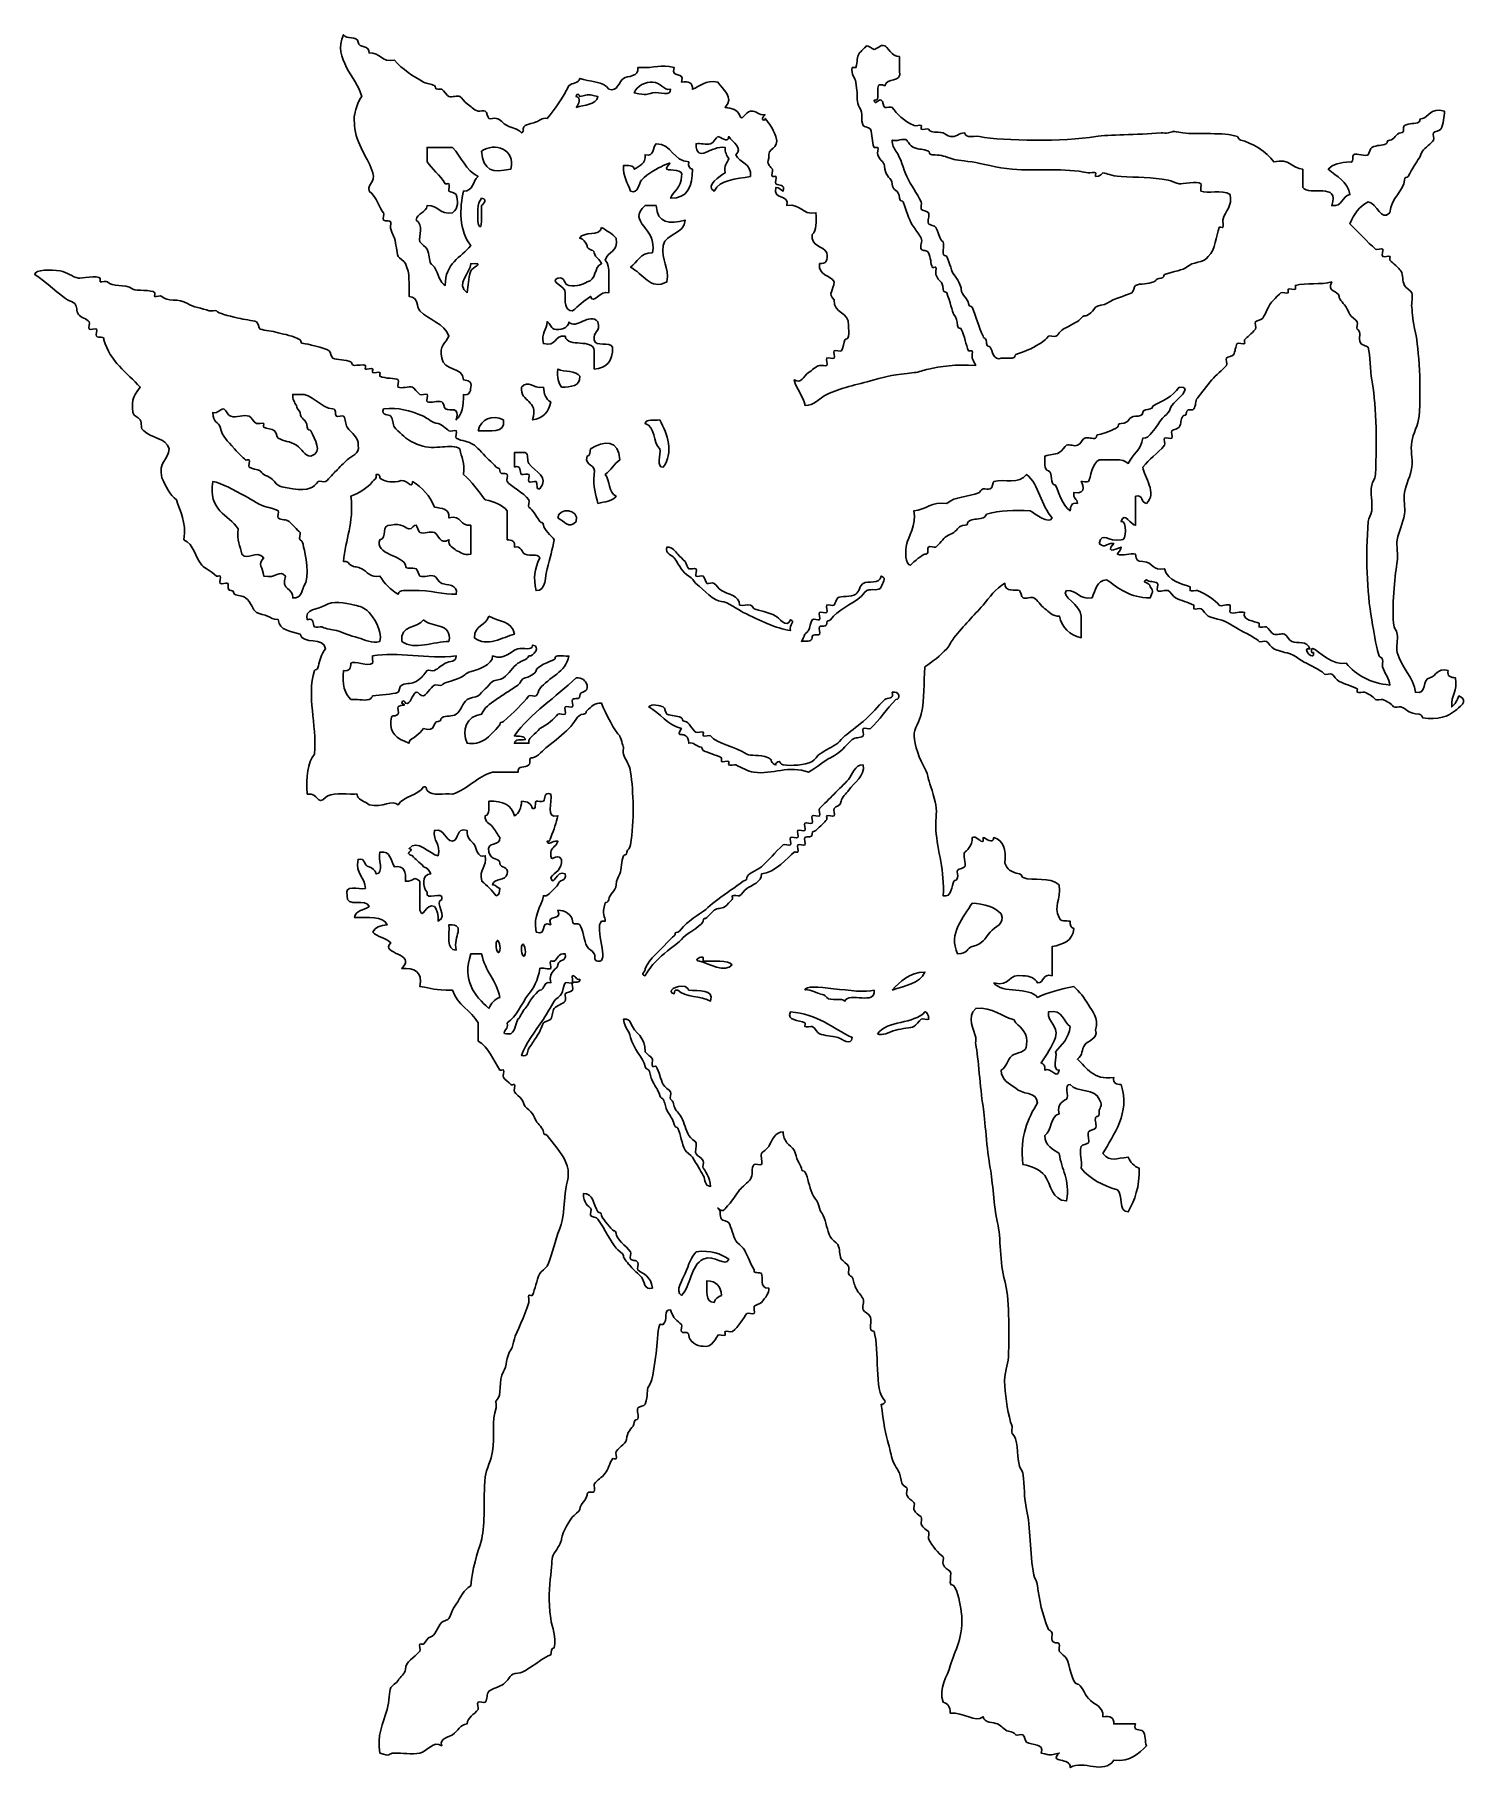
# Model space of a CAD drawing. Header units: centimetres. Extents: x -5.2 to 5.3, y -6.4 to 6.3.
import ezdxf

# ---------------------------------------------------------------- set-up
doc = ezdxf.new("R2010")
doc.units = ezdxf.units.CM
doc.header["$MEASUREMENT"] = 0
doc.layers.add('Layer 1', color=7, linetype='Continuous')

msp = doc.modelspace()

# ---------------------------------------------------------------- linework, layer by layer
at = {"layer": 'Layer 1'}
for points, knots in [([(2.2584, 0.11906), (2.27174, -0.0017), (2.21247, -0.03091), (2.2584, -0.11907), (2.2584, -0.11907), (2.26266, -0.15008), (2.30663, -0.1414), (2.33778, -0.14553), (2.33778, -0.14553), (2.33349, -0.1763), (2.34363, -0.1926), (2.36424, -0.19845), (2.36424, -0.19845), (2.35818, -0.28941), (2.2855, -0.31373), (2.20549, -0.33074), (2.20549, -0.33074), (2.20549, -0.4013), (2.20549, -0.47184), (2.20549, -0.54241), (2.20549, -0.54241), (2.13329, -0.52312), (2.15223, -0.59498), (2.09966, -0.59533), (2.09966, -0.59533), (2.08225, -0.55982), (2.04309, -0.54606), (1.99383, -0.54241), (1.99383, -0.54241), (1.88599, -0.52275), (1.90273, -0.62771), (1.78216, -0.59533), (1.78216, -0.59533), (1.84151, -0.67709), (2.04031, -0.61941), (2.09966, -0.70116), (2.09966, -0.70116), (2.17758, -0.66444), (2.26659, -0.63877), (2.36424, -0.62178), (2.36424, -0.62178), (2.40589, -0.66033), (2.44086, -0.70282), (2.47007, -0.75407), (2.47007, -0.75407), (2.49576, -0.79913), (2.54735, -0.84583), (2.52299, -0.93928), (2.52299, -0.93928), (2.54466, -1.00344), (2.46256, -1.01675), (2.44362, -1.04511), (2.44362, -1.04511), (2.41872, -1.08242), (2.43301, -1.11967), (2.3907, -1.15094), (2.3907, -1.15094), (2.46208, -1.21185), (2.50018, -1.30604), (2.65528, -1.28323), (2.65528, -1.28323), (2.64554, -1.32824), (2.67592, -1.33316), (2.7082, -1.33615), (2.7082, -1.33615), (2.77921, -1.54239), (2.65068, -1.69887), (2.57591, -1.83886), (2.57591, -1.83886), (2.63642, -1.90297), (2.66965, -1.8708), (2.76112, -1.86532), (2.76112, -1.86532), (2.77594, -1.90342), (2.8024, -1.92988), (2.8405, -1.9447), (2.8405, -1.9447), (2.84455, -2.08104), (2.80663, -2.17542), (2.76113, -2.2622), (2.76113, -2.2622), (2.68231, -2.26164), (2.72721, -2.13737), (2.68176, -2.10345), (2.68176, -2.10345), (2.57365, -2.07046), (2.4807, -2.02228), (2.41718, -1.9447), (2.41718, -1.9447), (2.42787, -1.88591), (2.40265, -1.83924), (2.41718, -1.78595), (2.41718, -1.78595), (2.4208, -1.77269), (2.46533, -1.76955), (2.4701, -1.75949), (2.4701, -1.75949), (2.48039, -1.73779), (2.46113, -1.70247), (2.4701, -1.68011), (2.4701, -1.68011), (2.47529, -1.66717), (2.5181, -1.664), (2.52302, -1.65365), (2.52302, -1.65365), (2.53331, -1.63195), (2.51421, -1.59671), (2.52302, -1.57427), (2.52302, -1.57427), (2.52736, -1.56324), (2.54802, -1.57541), (2.54948, -1.54781), (2.54948, -1.54781), (2.54985, -1.54077), (2.54689, -1.52781), (2.54948, -1.52135), (2.54948, -1.52135), (2.56583, -1.48045), (2.57144, -1.48441), (2.54948, -1.44197), (2.54948, -1.44197), (2.52493, -1.36069), (2.3838, -1.39599), (2.33781, -1.33614), (2.33781, -1.33614), (2.2886, -1.32804), (2.33347, -1.42388), (2.31135, -1.44197), (2.31135, -1.44197), (2.30317, -1.44866), (2.23335, -1.46933), (2.25843, -1.5478), (2.25843, -1.5478), (2.18892, -1.56651), (2.2062, -1.67197), (2.1526, -1.70655), (2.1526, -1.70655), (2.15437, -1.78415), (2.21308, -1.80482), (2.25843, -1.83884), (2.25843, -1.83884), (2.27251, -1.95706), (2.33802, -2.02384), (2.31135, -2.1828), (2.31135, -2.1828), (2.20062, -2.17886), (2.20067, -2.06416), (2.1526, -1.99759), (2.1526, -1.99759), (2.11551, -1.95531), (2.06145, -1.92999), (1.99385, -1.91821), (1.99385, -1.91821), (1.96805, -1.7072), (2.03052, -1.58446), (2.09968, -1.46842), (2.09968, -1.46842), (2.096, -1.38389), (1.98162, -1.41008), (1.94093, -1.36259), (1.94093, -1.36259), (1.89558, -1.32856), (1.83687, -1.3079), (1.8351, -1.2303), (1.8351, -1.2303), (1.8795, -1.20419), (1.87323, -1.16233), (1.91448, -1.12447), (1.91448, -1.12447), (1.93956, -1.10145), (2.02545, -1.1059), (2.02031, -1.04509), (2.02031, -1.04509), (2.03481, -0.96452), (1.9815, -0.92455), (1.94094, -0.88634), (1.94094, -0.88634), (1.92459, -0.87091), (1.94406, -0.86726), (1.91448, -0.85988), (1.91448, -0.85988), (1.85098, -0.84398), (1.76922, -0.76849), (1.6499, -0.7805), (1.6499, -0.7805), (1.58209, -0.84104), (1.63707, -0.94084), (1.6499, -0.99217), (1.6499, -0.99217), (1.65405, -1.00881), (1.64614, -1.02834), (1.6499, -1.04509), (1.6499, -1.04509), (1.67043, -1.13656), (1.68112, -1.36021), (1.70282, -1.49488), (1.70282, -1.49488), (1.71806, -1.5895), (1.72954, -1.81124), (1.75574, -1.94467), (1.75574, -1.94467), (1.77474, -2.04145), (1.77998, -2.22), (1.80866, -2.34155), (1.80866, -2.34155), (1.83292, -2.44437), (1.82416, -2.63825), (1.86158, -2.76488), (1.86158, -2.76488), (1.89402, -2.87463), (1.89309, -3.13162), (1.88804, -3.32051), (1.88804, -3.32051), (1.88637, -3.38226), (1.85391, -3.42439), (1.86158, -3.53218), (1.86158, -3.53218), (1.86782, -3.61989), (1.88523, -3.75004), (1.9145, -3.82322), (1.9145, -3.82322), (1.91828, -3.83261), (1.90722, -3.87016), (1.9145, -3.87614), (1.9145, -3.87614), (1.96281, -3.91567), (1.9471, -4.02089), (1.96742, -4.11427), (1.96742, -4.11427), (1.97226, -4.13647), (1.99047, -4.14049), (1.99388, -4.16719), (1.99388, -4.16719), (2.00587, -4.2612), (1.9997, -4.34422), (2.02034, -4.43177), (2.02034, -4.43177), (2.04836, -4.55046), (2.04304, -4.75033), (2.07326, -4.90802), (2.07326, -4.90802), (2.07805, -4.933), (2.09572, -4.9494), (2.09972, -4.9874), (2.09972, -4.9874), (2.11041, -5.08897), (2.13652, -5.19716), (2.1791, -5.3049), (2.1791, -5.3049), (2.1822, -5.31273), (2.20027, -5.31014), (2.20556, -5.33136), (2.20556, -5.33136), (2.2094, -5.34665), (2.19905, -5.37007), (2.20556, -5.38428), (2.20556, -5.38428), (2.21887, -5.41328), (2.24424, -5.39063), (2.25848, -5.41074), (2.25848, -5.41074), (2.26684, -5.42257), (2.25044, -5.45151), (2.25848, -5.46366), (2.25848, -5.46366), (2.27092, -5.48242), (2.30341, -5.50226), (2.3114, -5.51658), (2.3114, -5.51658), (2.33497, -5.55886), (2.34871, -5.69957), (2.39078, -5.70179), (2.39078, -5.70179), (2.42068, -5.70338), (2.43991, -5.77378), (2.47016, -5.80762), (2.47016, -5.80762), (2.50657, -5.84834), (2.58547, -5.86739), (2.57599, -5.93991), (2.57599, -5.93991), (2.62909, -5.93091), (2.65878, -5.94533), (2.65537, -5.99283), (2.65537, -5.99283), (2.70829, -5.99283), (2.7612, -5.99283), (2.81412, -5.99283), (2.81412, -5.99283), (2.79316, -6.04905), (2.84939, -6.0281), (2.86704, -6.04575), (2.86704, -6.04575), (2.88908, -6.06779), (2.88019, -6.12079), (2.8935, -6.15158), (2.8935, -6.15158), (2.83632, -6.20905), (2.77952, -6.26689), (2.65538, -6.25741), (2.65538, -6.25741), (2.58175, -6.36581), (2.4362, -6.25117), (2.33788, -6.31033), (2.33788, -6.31033), (2.34505, -6.23013), (2.17585, -6.28469), (2.25851, -6.2045), (2.25851, -6.2045), (2.17707, -6.22302), (2.20766, -6.22302), (2.12622, -6.2045), (2.12622, -6.2045), (2.15114, -6.13113), (2.05928, -6.15076), (2.02039, -6.12512), (2.02039, -6.12512), (2.00602, -6.11565), (2.00682, -6.08186), (1.99393, -6.0722), (1.99393, -6.0722), (1.98454, -6.06514), (1.94818, -6.08098), (1.94101, -6.0722), (1.94101, -6.0722), (1.92331, -6.05058), (1.9208, -6.05394), (1.88809, -6.04574), (1.88809, -6.04574), (1.85629, -6.03778), (1.84012, -6.00714), (1.80872, -5.99282), (1.80872, -5.99282), (1.78057, -5.97999), (1.71167, -5.98607), (1.70289, -5.9399), (1.70289, -5.9399), (1.64614, -5.98887), (1.56195, -5.9049), (1.46477, -5.91344), (1.46477, -5.91344), (1.46593, -5.86817), (1.44511, -5.84491), (1.41185, -5.83406), (1.41185, -5.83406), (1.37629, -5.73206), (1.44688, -5.64094), (1.46477, -5.56948), (1.46477, -5.56948), (1.4929, -5.45701), (1.56835, -5.36636), (1.54415, -5.1726), (1.54415, -5.1726), (1.53759, -5.12011), (1.52087, -5.03319), (1.49123, -4.98739), (1.49123, -4.98739), (1.48176, -4.97271), (1.46639, -4.99152), (1.46477, -4.96093), (1.46477, -4.96093), (1.46424, -4.95096), (1.47152, -4.88708), (1.46477, -4.88155), (1.46477, -4.88155), (1.43895, -4.86041), (1.42855, -4.86065), (1.41185, -4.82863), (1.41185, -4.82863), (1.40682, -4.81897), (1.41981, -4.78222), (1.41185, -4.77571), (1.41185, -4.77571), (1.37476, -4.74536), (1.33875, -4.70483), (1.30602, -4.64342), (1.30602, -4.64342), (1.30086, -4.63374), (1.31406, -4.59706), (1.30602, -4.5905), (1.30602, -4.5905), (1.28012, -4.56931), (1.27025, -4.5692), (1.2531, -4.53758), (1.2531, -4.53758), (1.24786, -4.5279), (1.26117, -4.49128), (1.2531, -4.48466), (1.2531, -4.48466), (1.22733, -4.46357), (1.21661, -4.46394), (1.20018, -4.43174), (1.20018, -4.43174), (1.19523, -4.42208), (1.20809, -4.38528), (1.20018, -4.37882), (1.20018, -4.37882), (1.17428, -4.3576), (1.16457, -4.35739), (1.14726, -4.3259), (1.14726, -4.3259), (1.14194, -4.31622), (1.15538, -4.27962), (1.14726, -4.27298), (1.14726, -4.27298), (1.09844, -4.23305), (1.12181, -4.258), (1.09434, -4.16715), (1.09434, -4.16715), (1.08984, -4.15225), (1.05428, -4.1028), (1.04142, -4.06132), (1.04142, -4.06132), (1.02647, -4.01314), (1.0274, -3.99131), (1.01496, -3.95549), (1.01496, -3.95549), (0.99141, -3.88762), (0.97921, -3.79462), (0.96204, -3.66445), (0.96204, -3.66445), (0.9632, -3.67334), (1.00392, -3.65035), (0.9885, -3.63799), (0.9885, -3.63799), (0.90677, -3.57261), (0.95135, -3.26509), (0.90913, -3.13528), (0.90913, -3.13528), (0.90619, -3.12626), (0.88405, -3.1348), (0.88267, -3.10882), (0.88267, -3.10882), (0.88151, -3.08662), (0.88995, -3.05027), (0.88267, -3.02944), (0.88267, -3.02944), (0.87344, -3.00303), (0.83626, -2.9928), (0.82975, -2.97652), (0.82975, -2.97652), (0.82075, -2.95406), (0.83991, -2.91903), (0.82975, -2.89714), (0.82975, -2.89714), (0.81488, -2.8651), (0.79273, -2.85089), (0.77683, -2.81776), (0.77683, -2.81776), (0.76154, -2.78585), (0.7641, -2.76646), (0.75037, -2.73838), (0.75037, -2.73838), (0.74487, -2.72714), (0.72994, -2.736), (0.72391, -2.71192), (0.72391, -2.71192), (0.72002, -2.69634), (0.73018, -2.67366), (0.72391, -2.659), (0.72391, -2.659), (0.71671, -2.64217), (0.67761, -2.61992), (0.67099, -2.60608), (0.67099, -2.60608), (0.6534, -2.56917), (0.66366, -2.53758), (0.64453, -2.50025), (0.64453, -2.50025), (0.63651, -2.48461), (0.59757, -2.46051), (0.59161, -2.44733), (0.59161, -2.44733), (0.56708, -2.3928), (0.56057, -2.33771), (0.53869, -2.28858), (0.53869, -2.28858), (0.52956, -2.2681), (0.51699, -2.26117), (0.51223, -2.23566), (0.51223, -2.23566), (0.50207, -2.18113), (0.48466, -2.18639), (0.45931, -2.12983), (0.45931, -2.12983), (0.43539, -2.07646), (0.42936, -2.01738), (0.40639, -1.97108), (0.40639, -1.97108), (0.39985, -1.9579), (0.38149, -1.97391), (0.37993, -1.94462), (0.37993, -1.94462), (0.37929, -1.93232), (0.36017, -1.9062), (0.35347, -1.8917), (0.35347, -1.8917), (0.344, -1.87117), (0.34101, -1.83807), (0.32701, -1.81232), (0.32701, -1.81232), (0.31706, -1.79404), (0.28402, -1.77536), (0.27409, -1.7594), (0.27409, -1.7594), (0.26065, -1.73778), (0.24604, -1.71672), (0.24763, -1.68002), (0.24763, -1.68002), (0.18929, -1.6751), (0.16579, -1.74741), (0.1418, -1.78585), (0.1418, -1.78585), (0.13249, -1.80075), (0.09238, -1.83006), (0.08888, -1.83877), (0.08888, -1.83877), (0.08086, -1.85877), (0.10071, -1.9005), (0.08888, -1.91815), (0.08888, -1.91815), (0.08314, -1.92672), (0.0435, -1.91061), (0.03596, -1.91815), (0.03596, -1.91815), (0.01254, -1.94157), (0.02985, -1.99663), (0.0095, -2.02398), (0.0095, -2.02398), (-0.00992, -2.05009), (-0.05162, -2.08012), (-0.06987, -2.10336), (-0.06987, -2.10336), (-0.09006, -2.12902), (-0.12334, -2.1849), (-0.14924, -2.20919), (-0.14924, -2.20919), (-0.17819, -2.23631), (-0.18163, -2.27957), (-0.22861, -2.23565), (-0.22861, -2.23565), (-0.20064, -2.24645), (-0.21922, -2.29227), (-0.20215, -2.31503), (-0.20215, -2.31503), (-0.19347, -2.32662), (-0.15595, -2.33046), (-0.14923, -2.34149), (-0.14923, -2.34149), (-0.12714, -2.37774), (-0.12005, -2.43465), (-0.09631, -2.47378), (-0.09631, -2.47378), (-0.08472, -2.49294), (-0.05575, -2.50979), (-0.04339, -2.5267), (-0.04339, -2.5267), (-0.01976, -2.55898), (0.00252, -2.62642), (0.03599, -2.68545), (0.03599, -2.68545), (0.028, -2.71733), (0.07928, -2.69826), (0.08891, -2.71191), (0.08891, -2.71191), (0.10423, -2.73355), (0.07044, -2.82161), (0.14183, -2.81774), (0.14183, -2.81774), (0.15175, -2.85277), (0.1163, -2.88775), (0.08891, -2.92357), (0.08891, -2.92357), (0.08232, -2.93217), (0.03951, -2.94222), (0.03599, -2.95003), (0.03599, -2.95003), (0.03091, -2.9613), (0.04425, -2.99435), (0.03599, -3.00295), (0.03599, -3.00295), (0.02792, -3.01134), (-0.00965, -2.99406), (-0.01693, -3.00295), (-0.01693, -3.00295), (-0.04119, -3.03258), (-0.07588, -3.09989), (-0.12276, -3.13524), (-0.12276, -3.13524), (-0.13213, -3.14233), (-0.16851, -3.12646), (-0.17568, -3.13524), (-0.17568, -3.13524), (-0.17822, -3.13834), (-0.17237, -3.16014), (-0.17568, -3.1617), (-0.17568, -3.1617), (-0.18528, -3.16625), (-0.22227, -3.15397), (-0.2286, -3.1617), (-0.2286, -3.1617), (-0.23286, -3.16689), (-0.27419, -3.25994), (-0.33443, -3.24108), (-0.33443, -3.24108), (-0.38198, -3.24444), (-0.43793, -3.2061), (-0.44026, -3.1617), (-0.44026, -3.1617), (-0.44214, -3.12582), (-0.47778, -3.15424), (-0.49318, -3.13524), (-0.49318, -3.13524), (-0.50061, -3.12606), (-0.48429, -3.08957), (-0.49318, -3.08232), (-0.49318, -3.08232), (-0.52138, -3.05925), (-0.55628, -3.03832), (-0.57255, -2.97649), (-0.57255, -2.97649), (-0.62737, -2.969), (-0.59165, -3.05465), (-0.62547, -3.08232), (-0.62547, -3.08232), (-0.62782, -3.08423), (-0.65121, -3.07989), (-0.65193, -3.08232), (-0.65193, -3.08232), (-0.66913, -3.13952), (-0.66757, -3.22863), (-0.67839, -3.29399), (-0.67839, -3.29399), (-0.69125, -3.37162), (-0.69503, -3.47769), (-0.73131, -3.53212), (-0.73131, -3.53212), (-0.75311, -3.56482), (-0.72901, -3.59311), (-0.75777, -3.66441), (-0.75777, -3.66441), (-0.76298, -3.67732), (-0.80579, -3.68052), (-0.81069, -3.69087), (-0.81069, -3.69087), (-0.82096, -3.71251), (-0.80074, -3.74842), (-0.81069, -3.77025), (-0.81069, -3.77025), (-0.81638, -3.78271), (-0.83564, -3.76797), (-0.83715, -3.79671), (-0.83715, -3.79671), (-0.83916, -3.83484), (-0.8875, -3.85391), (-0.89007, -3.90254), (-0.89007, -3.90254), (-0.89266, -3.95186), (-0.93936, -3.96824), (-0.96944, -4.00837), (-0.96944, -4.00837), (-0.97648, -4.01774), (-0.96066, -4.05412), (-0.96944, -4.06129), (-0.96944, -4.06129), (-0.97336, -4.06449), (-0.99323, -4.05727), (-0.9959, -4.06129), (-0.9959, -4.06129), (-1.01529, -4.09055), (-1.02836, -4.14162), (-1.04882, -4.16712), (-1.04882, -4.16712), (-1.07607, -4.20109), (-1.10576, -4.21305), (-1.12819, -4.2465), (-1.12819, -4.2465), (-1.13462, -4.25608), (-1.11962, -4.29238), (-1.12819, -4.29942), (-1.12819, -4.29942), (-1.14936, -4.31675), (-1.17912, -4.28815), (-1.18111, -4.32588), (-1.18111, -4.32588), (-1.18312, -4.36401), (-1.23146, -4.38308), (-1.23403, -4.43171), (-1.23403, -4.43171), (-1.23461, -4.44277), (-1.27816, -4.47357), (-1.28695, -4.48463), (-1.28695, -4.48463), (-1.29732, -4.49767), (-1.36397, -4.59859), (-1.36632, -4.64338), (-1.36632, -4.64338), (-1.36754, -4.66658), (-1.39656, -4.7136), (-1.41924, -4.74921), (-1.41924, -4.74921), (-1.44244, -4.78562), (-1.43453, -4.81668), (-1.4457, -4.90796), (-1.4457, -4.90796), (-1.45636, -4.99506), (-1.46528, -5.08994), (-1.4457, -5.22546), (-1.4457, -5.22546), (-1.43633, -5.29018), (-1.40228, -5.35754), (-1.41924, -5.43713), (-1.41924, -5.43713), (-1.44498, -5.43784), (-1.43977, -5.46954), (-1.4457, -5.49005), (-1.4457, -5.49005), (-1.49848, -5.50677), (-1.53068, -5.54334), (-1.57799, -5.56943), (-1.57799, -5.56943), (-1.60191, -5.58263), (-1.6449, -5.62031), (-1.68382, -5.62235), (-1.68382, -5.62235), (-1.75087, -5.62587), (-1.73301, -5.6563), (-1.78965, -5.70173), (-1.78965, -5.70173), (-1.81434, -5.72152), (-1.87707, -5.73634), (-1.89548, -5.75465), (-1.89548, -5.75465), (-1.91644, -5.77553), (-1.90297, -5.80923), (-1.92194, -5.83403), (-1.92194, -5.83403), (-1.92871, -5.84289), (-1.96681, -5.82596), (-1.97486, -5.83403), (-1.97486, -5.83403), (-1.98386, -5.84305), (-1.96721, -5.87647), (-1.97486, -5.88695), (-1.97486, -5.88695), (-2.00312, -5.92571), (-2.05241, -5.94373), (-2.05423, -5.99278), (-2.05423, -5.99278), (-2.10805, -5.99979), (-2.11913, -6.03887), (-2.16006, -6.07216), (-2.16006, -6.07216), (-2.17768, -6.08647), (-2.26174, -6.09436), (-2.23943, -6.15154), (-2.23943, -6.15154), (-2.30023, -6.11021), (-2.34331, -6.19271), (-2.39818, -6.20446), (-2.39818, -6.20446), (-2.45485, -6.2166), (-2.53153, -6.20306), (-2.58339, -6.20446), (-2.58339, -6.20446), (-2.63414, -6.20584), (-2.60704, -6.23687), (-2.68922, -6.20446), (-2.68922, -6.20446), (-2.71481, -6.0822), (-2.6657, -5.9879), (-2.6363, -5.88696), (-2.6363, -5.88696), (-2.61894, -5.8273), (-2.62257, -5.75673), (-2.60984, -5.72821), (-2.60984, -5.72821), (-2.60383, -5.71474), (-2.56859, -5.69429), (-2.55692, -5.67529), (-2.55692, -5.67529), (-2.54263, -5.65209), (-2.50556, -5.62539), (-2.504, -5.59591), (-2.504, -5.59591), (-2.5009, -5.53699), (-2.44201, -5.51077), (-2.39817, -5.46362), (-2.39817, -5.46362), (-2.39013, -5.45497), (-2.40711, -5.41803), (-2.39817, -5.4107), (-2.39817, -5.4107), (-2.39285, -5.40636), (-2.37708, -5.41496), (-2.37171, -5.4107), (-2.37171, -5.4107), (-2.35459, -5.39707), (-2.34509, -5.35919), (-2.31879, -5.35778), (-2.31879, -5.35778), (-2.29122, -5.35632), (-2.26677, -5.28645), (-2.23941, -5.25195), (-2.23941, -5.25195), (-2.23285, -5.24367), (-2.18991, -5.23306), (-2.18649, -5.22549), (-2.18649, -5.22549), (-2.17003, -5.18898), (-2.16498, -5.1654), (-2.13357, -5.11966), (-2.13357, -5.11966), (-2.10232, -5.07415), (-2.07994, -5.01256), (-2.02774, -4.98737), (-2.02774, -4.98737), (-2.01866, -4.86167), (-1.97967, -4.76184), (-1.94836, -4.64341), (-1.94836, -4.64341), (-1.91992, -4.5358), (-1.9391, -4.36573), (-1.9219, -4.19362), (-1.9219, -4.19362), (-1.91592, -4.13388), (-1.87703, -4.0677), (-1.86898, -4.00841), (-1.86898, -4.00841), (-1.854, -3.89787), (-1.87649, -3.781), (-1.84252, -3.69091), (-1.84252, -3.69091), (-1.839, -3.68157), (-1.84966, -3.64384), (-1.84252, -3.63799), (-1.84252, -3.63799), (-1.79365, -3.59801), (-1.8327, -3.49096), (-1.7896, -3.42632), (-1.7896, -3.42632), (-1.76452, -3.38872), (-1.77108, -3.31916), (-1.73668, -3.26757), (-1.73668, -3.26757), (-1.71961, -3.24196), (-1.71964, -3.22587), (-1.71022, -3.18819), (-1.71022, -3.18819), (-1.69855, -3.14146), (-1.63092, -3.01753), (-1.60439, -2.92361), (-1.60439, -2.92361), (-1.60188, -2.91469), (-1.61093, -2.87604), (-1.60439, -2.87069), (-1.60439, -2.87069), (-1.60153, -2.86834), (-1.5792, -2.87373), (-1.57793, -2.87069), (-1.57793, -2.87069), (-1.55835, -2.82415), (-1.55031, -2.76306), (-1.52501, -2.71194), (-1.52501, -2.71194), (-1.51638, -2.6945), (-1.48011, -2.67389), (-1.47209, -2.65902), (-1.47209, -2.65902), (-1.44251, -2.60409), (-1.42346, -2.50257), (-1.39271, -2.42089), (-1.39271, -2.42089), (-1.35326, -2.31606), (-1.35477, -2.29662), (-1.33979, -2.12985), (-1.33979, -2.12985), (-1.33095, -2.03148), (-1.29391, -1.99139), (-1.33979, -1.89172), (-1.33979, -1.89172), (-1.36553, -1.83584), (-1.42684, -1.76401), (-1.47208, -1.70651), (-1.47208, -1.70651), (-1.48385, -1.69156), (-1.4969, -1.71096), (-1.49854, -1.68005), (-1.49854, -1.68005), (-1.49973, -1.65745), (-1.53868, -1.62147), (-1.55146, -1.60067), (-1.55146, -1.60067), (-1.56178, -1.58392), (-1.56585, -1.56503), (-1.57792, -1.54775), (-1.57792, -1.54775), (-1.5907, -1.52941), (-1.61845, -1.51177), (-1.63084, -1.49483), (-1.63084, -1.49483), (-1.64309, -1.47811), (-1.64478, -1.45996), (-1.6573, -1.44191), (-1.6573, -1.44191), (-1.66812, -1.42633), (-1.70212, -1.40355), (-1.71022, -1.38899), (-1.71022, -1.38899), (-1.71562, -1.37931), (-1.7021, -1.34274), (-1.71022, -1.33607), (-1.71022, -1.33607), (-1.71424, -1.33279), (-1.73385, -1.34017), (-1.73668, -1.33607), (-1.73668, -1.33607), (-1.74745, -1.32038), (-1.78147, -1.29776), (-1.7896, -1.28315), (-1.7896, -1.28315), (-1.795, -1.27347), (-1.78148, -1.23687), (-1.7896, -1.23023), (-1.7896, -1.23023), (-1.79365, -1.22692), (-1.81323, -1.23436), (-1.81606, -1.23023), (-1.81606, -1.23023), (-1.86472, -1.15974), (-1.89488, -1.06121), (-1.97481, -1.01856), (-1.97481, -1.01856), (-1.97481, -0.97445), (-1.97481, -0.93037), (-1.97481, -0.88627), (-1.97481, -0.88627), (-2.02482, -0.79517), (-2.12811, -0.75734), (-2.16002, -0.64814), (-2.16002, -0.64814), (-2.30295, -0.64618), (-2.30025, -0.63621), (-2.39814, -0.62168), (-2.39814, -0.62168), (-2.37684, -0.51217), (-2.43875, -0.4859), (-2.53043, -0.48939), (-2.53043, -0.48939), (-2.41494, -0.37602), (-2.69492, -0.38721), (-2.6098, -0.30418), (-2.6098, -0.30418), (-2.64216, -0.26597), (-2.71076, -0.26404), (-2.74209, -0.2248), (-2.74209, -0.2248), (-2.72468, -0.18929), (-2.68552, -0.17553), (-2.63626, -0.17188), (-2.63626, -0.17188), (-2.6655, -0.10412), (-2.77834, -0.11992), (-2.87438, -0.11896), (-2.87438, -0.11896), (-2.867, -0.06459), (-2.80371, -0.06615), (-2.76855, -0.03958), (-2.76855, -0.03958), (-2.78371, 0.02463), (-2.93971, -0.05202), (-2.9273, 0.0398), (-2.9273, 0.0398), (-2.95447, 0.1287), (-2.84501, 0.081), (-2.79501, 0.09272), (-2.79501, 0.09272), (-2.79649, 0.17942), (-2.87026, 0.19387), (-2.84793, 0.30439), (-2.84793, 0.30439), (-2.78927, 0.31894), (-2.81025, 0.25385), (-2.76855, 0.25147), (-2.76855, 0.25147), (-2.745, 0.23975), (-2.72122, 0.22824), (-2.71563, 0.19855), (-2.71563, 0.19855), (-2.65721, 0.20186), (-2.70439, 0.31079), (-2.68917, 0.3573), (-2.68917, 0.3573), (-2.60622, 0.36968), (-2.61458, 0.29078), (-2.58334, 0.25147), (-2.58334, 0.25147), (-2.51362, 0.25943), (-2.4965, 0.21483), (-2.50396, 0.14564), (-2.50396, 0.14564), (-2.43176, 0.14326), (-2.4507, 0.18972), (-2.39813, 0.14564), (-2.39813, 0.14564), (-2.39813, 0.07508), (-2.39813, 0.00454), (-2.39813, -0.06603), (-2.39813, -0.06603), (-2.37511, -0.14416), (-2.35852, -0.00465), (-2.2923, -0.03957), (-2.2923, -0.03957), (-2.27174, -0.06312), (-2.26386, -0.09931), (-2.26584, -0.1454), (-2.26584, -0.1454), (-2.18265, -0.10849), (-2.30222, -0.01483), (-2.23938, 0.01335), (-2.23938, 0.01335), (-2.22046, 0.08518), (-2.36413, -0.00557), (-2.34521, 0.06627), (-2.34521, 0.06627), (-2.38127, 0.09995), (-2.38606, 0.19586), (-2.31875, 0.19856), (-2.31875, 0.19856), (-2.33047, 0.22211), (-2.34198, 0.24589), (-2.37167, 0.25148), (-2.37167, 0.25148), (-2.4013, 0.28675), (-2.43337, 0.30355), (-2.45104, 0.33086), (-2.45104, 0.33086), (-2.45051, 0.33004), (-2.49673, 0.34192), (-2.4775, 0.35732), (-2.4775, 0.35732), (-2.45673, 0.37394), (-2.45541, 0.3746), (-2.4775, 0.38378), (-2.4775, 0.38378), (-2.41797, 0.45855), (-2.3287, 0.34031), (-2.26583, 0.33086), (-2.26583, 0.33086), (-2.24461, 0.42264), (-2.30523, 0.43257), (-2.29229, 0.51607), (-2.29229, 0.51607), (-2.20921, 0.52858), (-2.22239, 0.44487), (-2.16, 0.43669), (-2.16, 0.43669), (-2.10901, 0.44746), (-2.1391, 0.53927), (-2.05417, 0.51607), (-2.05417, 0.51607), (-2.06195, 0.45802), (-2.02382, 0.44392), (-2.00125, 0.41024), (-2.00125, 0.41024), (-1.98884, 0.39169), (-1.9776, 0.30927), (-1.92187, 0.33086), (-1.92187, 0.33086), (-1.90893, 0.24736), (-1.96955, 0.23744), (-1.94833, 0.14565), (-1.94833, 0.14565), (-1.90891, 0.11451), (-1.87364, 0.07924), (-1.8425, 0.03982), (-1.8425, 0.03982), (-1.81676, 0.04053), (-1.82197, 0.07221), (-1.81604, 0.09274), (-1.81604, 0.09274), (-1.83747, 0.09777), (-1.84242, 0.11928), (-1.86896, 0.1192), (-1.86896, 0.1192), (-1.86168, 0.17368), (-1.7704, 0.1441), (-1.76313, 0.19858), (-1.76313, 0.19858), (-1.74842, 0.25724), (-1.81385, 0.23623), (-1.81605, 0.27796), (-1.81605, 0.27796), (-1.81838, 0.32204), (-1.87968, 0.28944), (-1.89542, 0.35734), (-1.89542, 0.35734), (-1.91868, 0.44235), (-1.80821, 0.39359), (-1.81604, 0.46317), (-1.81604, 0.46317), (-1.83644, 0.48907), (-1.84803, 0.51651), (-1.86896, 0.54255), (-1.86896, 0.54255), (-1.88883, 0.56732), (-1.92775, 0.57155), (-1.92188, 0.62193), (-1.92188, 0.62193), (-1.88598, 0.63013), (-1.89992, 0.68818), (-1.89542, 0.72776), (-1.89542, 0.72776), (-1.79271, 0.73348), (-1.72945, 0.69971), (-1.71021, 0.62193), (-1.71021, 0.62193), (-1.6747, 0.63934), (-1.66094, 0.6785), (-1.65729, 0.72776), (-1.65729, 0.72776), (-1.61205, 0.72892), (-1.58876, 0.7081), (-1.57791, 0.67484), (-1.57791, 0.67484), (-1.546, 0.66685), (-1.56508, 0.71813), (-1.55145, 0.72776), (-1.55145, 0.72776), (-1.54052, 0.73549), (-1.50819, 0.71879), (-1.49853, 0.72776), (-1.49853, 0.72776), (-1.48131, 0.74377), (-1.49853, 0.79989), (-1.44561, 0.78068), (-1.44561, 0.78068), (-1.4296, 0.72612), (-1.48831, 0.59687), (-1.39269, 0.62193), (-1.39269, 0.62193), (-1.4046, 0.57087), (-1.42111, 0.5244), (-1.44561, 0.46318), (-1.44561, 0.46318), (-1.4527, 0.44545), (-1.44677, 0.43455), (-1.47207, 0.43672), (-1.47207, 0.43672), (-1.46051, 0.39746), (-1.4382, 0.44717), (-1.39269, 0.43672), (-1.39269, 0.43672), (-1.40206, 0.40198), (-1.43926, 0.3951), (-1.44561, 0.35734), (-1.44561, 0.35734), (-1.45008, 0.25272), (-1.40497, 0.36581), (-1.36623, 0.30442), (-1.36623, 0.30442), (-1.35962, 0.22724), (-1.41605, 0.21314), (-1.4456, 0.17213), (-1.4456, 0.17213), (-1.42258, 0.09397), (-1.40599, 0.23351), (-1.33977, 0.19859), (-1.33977, 0.19859), (-1.32506, 0.13993), (-1.39049, 0.16094), (-1.39269, 0.11921), (-1.39269, 0.11921), (-1.39298, 0.11363), (-1.44021, 0.07034), (-1.44561, 0.06629), (-1.44561, 0.06629), (-1.45842, 0.05669), (-1.46831, 0.03287), (-1.49853, 0.03983), (-1.49853, 0.03983), (-1.51528, -0.04926), (-1.57452, -0.09585), (-1.55145, -0.22475), (-1.55145, -0.22475), (-1.46583, -0.25743), (-1.53124, -0.13916), (-1.44562, -0.17183), (-1.44562, -0.17183), (-1.47832, -0.08624), (-1.36, -0.15159), (-1.3927, -0.066), (-1.3927, -0.066), (-1.34515, -0.06264), (-1.28919, -0.10098), (-1.28687, -0.14538), (-1.28687, -0.14538), (-1.28496, -0.18155), (-1.24882, -0.1525), (-1.23395, -0.17184), (-1.23395, -0.17184), (-1.20874, -0.20467), (-1.20323, -0.28794), (-1.18103, -0.33059), (-1.18103, -0.33059), (-1.17042, -0.35099), (-1.14116, -0.3552), (-1.12811, -0.38351), (-1.12811, -0.38351), (-1.11716, -0.40724), (-1.13446, -0.43619), (-1.10165, -0.43643), (-1.10165, -0.43643), (-1.00907, -0.4554), (-1.13261, -0.19235), (-1.07519, -0.14539), (-1.07519, -0.14539), (-1.07366, -0.14412), (-1.04878, -0.14653), (-1.04873, -0.14539), (-1.04873, -0.14539), (-1.04712, -0.11253), (-1.07847, -0.10197), (-1.04873, -0.0131), (-1.04873, -0.0131), (-1.04561, -0.00376), (-1.02365, -0.01289), (-1.02227, 0.01336), (-1.02227, 0.01336), (-1.02026, 0.05149), (-0.97192, 0.07056), (-0.96935, 0.11919), (-0.96935, 0.11919), (-0.96723, 0.15951), (-0.95474, 0.16777), (-0.94289, 0.19857), (-0.94289, 0.19857), (-0.92905, 0.23453), (-0.93075, 0.29234), (-0.91643, 0.33086), (-0.91643, 0.33086), (-0.91254, 0.34134), (-0.8914, 0.3302), (-0.88997, 0.35732), (-0.88997, 0.35732), (-0.88891, 0.37727), (-0.86737, 0.386), (-0.86351, 0.41024), (-0.86351, 0.41024), (-0.83549, 0.58658), (-0.84303, 0.79865), (-0.86351, 0.93941), (-0.86351, 0.93941), (-0.871, 0.99092), (-0.90074, 1.02805), (-0.91643, 1.0717), (-0.91643, 1.0717), (-0.92201, 1.08728), (-0.91241, 1.1085), (-0.91643, 1.12462), (-0.91643, 1.12462), (-0.91619, 1.12361), (-0.94064, 1.20214), (-0.94289, 1.204), (-0.94289, 1.204), (-0.97874, 1.23334), (-1.04544, 1.3669), (-1.07518, 1.44213), (-1.07518, 1.44213), (-1.12402, 1.45078), (-1.15133, 1.4108), (-1.18101, 1.38921), (-1.18101, 1.38921), (-1.19593, 1.37836), (-1.17664, 1.36439), (-1.20747, 1.36275), (-1.20747, 1.36275), (-1.25377, 1.36032), (-1.26941, 1.29925), (-1.3133, 1.25692), (-1.3133, 1.25692), (-1.35566, 1.21607), (-1.41008, 1.17143), (-1.47205, 1.12463), (-1.47205, 1.12463), (-1.49285, 1.10891), (-1.54412, 1.04703), (-1.57788, 1.04525), (-1.57788, 1.04525), (-1.61341, 1.0434), (-1.58584, 1.00831), (-1.60434, 0.99233), (-1.60434, 0.99233), (-1.62969, 0.97042), (-1.68795, 0.99011), (-1.68371, 0.93941), (-1.68371, 0.93941), (-1.74544, 0.93941), (-1.80719, 0.93941), (-1.86892, 0.93941), (-1.86892, 0.93941), (-1.98579, 0.90634), (-2.04632, 0.81696), (-2.15996, 0.78066), (-2.15996, 0.78066), (-2.22153, 0.78876), (-2.30598, 0.7578), (-2.34517, 0.80712), (-2.34517, 0.80712), (-2.35425, 0.81855), (-2.3448, 0.84056), (-2.37163, 0.83358), (-2.37163, 0.83358), (-2.41343, 0.76955), (-2.51564, 0.76593), (-2.55684, 0.70129), (-2.55684, 0.70129), (-2.59962, 0.7445), (-2.66752, 0.67766), (-2.76851, 0.70129), (-2.76851, 0.70129), (-2.79042, 0.72674), (-2.82643, 0.72722), (-2.84788, 0.75421), (-2.84788, 0.75421), (-2.85696, 0.76564), (-2.84751, 0.78765), (-2.87434, 0.78067), (-2.87434, 0.78067), (-2.95057, 0.77752), (-3.04754, 0.79512), (-3.08601, 0.75421), (-3.08601, 0.75421), (-3.1484, 0.68947), (-3.13522, 0.79371), (-3.2183, 0.78067), (-3.2183, 0.78067), (-3.22634, 0.90336), (-3.21804, 1.00972), (-3.16538, 1.07171), (-3.16538, 1.07171), (-3.1472, 1.30081), (-3.22642, 1.48549), (-3.16538, 1.68025), (-3.16538, 1.68025), (-3.16268, 1.68888), (-3.14027, 1.68102), (-3.13892, 1.70671), (-3.13892, 1.70671), (-3.13844, 1.71571), (-3.11151, 1.81545), (-3.086, 1.839), (-3.086, 1.839), (-3.09431, 1.92769), (-3.25335, 1.86567), (-3.27121, 1.94483), (-3.27121, 1.94483), (-3.33614, 1.96811), (-3.4238, 1.96864), (-3.42996, 2.05066), (-3.42996, 2.05066), (-3.46909, 2.05164), (-3.48023, 2.06466), (-3.50933, 2.07712), (-3.50933, 2.07712), (-3.5261, 2.08432), (-3.56807, 2.09048), (-3.5887, 2.10358), (-3.5887, 2.10358), (-3.61534, 2.12049), (-3.62712, 2.17825), (-3.66807, 2.20941), (-3.66807, 2.20941), (-3.68969, 2.22587), (-3.72556, 2.22372), (-3.74744, 2.23587), (-3.74744, 2.23587), (-3.76138, 2.24362), (-3.74395, 2.26074), (-3.7739, 2.26233), (-3.7739, 2.26233), (-3.80845, 2.26416), (-3.78316, 2.29805), (-3.80036, 2.31525), (-3.80036, 2.31525), (-3.80883, 2.32372), (-3.84552, 2.30631), (-3.85328, 2.31525), (-3.85328, 2.31525), (-3.86103, 2.32419), (-3.84434, 2.36086), (-3.85328, 2.36817), (-3.85328, 2.36817), (-3.85841, 2.37238), (-3.87487, 2.3637), (-3.87974, 2.36817), (-3.87974, 2.36817), (-3.92236, 2.4073), (-3.96483, 2.42349), (-3.98557, 2.44755), (-3.98557, 2.44755), (-4.03648, 2.50653), (-4.04177, 2.59733), (-4.11786, 2.63276), (-4.11786, 2.63276), (-4.09664, 2.76862), (-4.14622, 2.83371), (-4.17078, 2.9238), (-4.17078, 2.9238), (-4.22198, 2.96079), (-4.24923, 3.02175), (-4.27661, 3.08255), (-4.27661, 3.08255), (-4.30556, 3.19968), (-4.23179, 3.21413), (-4.22369, 3.29422), (-4.22369, 3.29422), (-4.24499, 3.37875), (-4.35974, 3.36984), (-4.4089, 3.42651), (-4.4089, 3.42651), (-4.43605, 3.43961), (-4.41935, 3.48011), (-4.43536, 3.50589), (-4.43536, 3.50589), (-4.45007, 3.52954), (-4.48171, 3.52772), (-4.48828, 3.55881), (-4.48828, 3.55881), (-4.50545, 3.65536), (-4.47045, 3.69973), (-4.43536, 3.74402), (-4.43536, 3.74402), (-4.53344, 3.8488), (-4.65356, 3.93153), (-4.69994, 4.08798), (-4.69994, 4.08798), (-4.69195, 4.11989), (-4.74323, 4.10081), (-4.75286, 4.11444), (-4.75286, 4.11444), (-4.76059, 4.12537), (-4.74389, 4.1577), (-4.75286, 4.16736), (-4.75286, 4.16736), (-4.76114, 4.17628), (-4.79712, 4.15871), (-4.80578, 4.16736), (-4.80578, 4.16736), (-4.8148, 4.17638), (-4.79747, 4.21043), (-4.80578, 4.22028), (-4.80578, 4.22028), (-4.82364, 4.24142), (-4.86978, 4.25121), (-4.88515, 4.2732), (-4.88515, 4.2732), (-4.9028, 4.29844), (-4.89102, 4.33204), (-4.91161, 4.35258), (-4.91161, 4.35258), (-4.92651, 4.36745), (-4.94582, 4.36711), (-4.96453, 4.37904), (-4.96453, 4.37904), (-5.01964, 4.41418), (-5.12003, 4.51297), (-5.20265, 4.56425), (-5.20265, 4.56425), (-5.20276, 4.6028), (-5.08491, 4.60076), (-5.01744, 4.59071), (-5.01744, 4.59071), (-4.96463, 4.58285), (-4.93232, 4.54639), (-4.88515, 4.53779), (-4.88515, 4.53779), (-4.8688, 4.5348), (-4.74429, 4.55964), (-4.7264, 4.53779), (-4.7264, 4.53779), (-4.72386, 4.53469), (-4.72971, 4.51289), (-4.7264, 4.51133), (-4.7264, 4.51133), (-4.7168, 4.50678), (-4.67981, 4.51906), (-4.67348, 4.51133), (-4.67348, 4.51133), (-4.63763, 4.46751), (-4.55304, 4.50159), (-4.48827, 4.45841), (-4.48827, 4.45841), (-4.4643, 4.44243), (-4.35008, 4.45706), (-4.32952, 4.43195), (-4.32952, 4.43195), (-4.32698, 4.42885), (-4.33283, 4.40705), (-4.32952, 4.40549), (-4.32952, 4.40549), (-4.31992, 4.40094), (-4.28293, 4.41322), (-4.2766, 4.40549), (-4.2766, 4.40549), (-4.24075, 4.36167), (-4.15616, 4.39575), (-4.09139, 4.35257), (-4.09139, 4.35257), (-4.04842, 4.32392), (-3.98778, 4.32169), (-3.93264, 4.29965), (-3.93264, 4.29965), (-3.92322, 4.29587), (-3.8857, 4.30693), (-3.87972, 4.29965), (-3.87972, 4.29965), (-3.86369, 4.28004), (-3.8031, 4.267), (-3.72097, 4.24673), (-3.72097, 4.24673), (-3.68316, 4.23739), (-3.61482, 4.23033), (-3.58868, 4.22027), (-3.58868, 4.22027), (-3.57794, 4.21614), (-3.57011, 4.17005), (-3.56222, 4.16735), (-3.56222, 4.16735), (-3.52431, 4.15439), (-3.47335, 4.15372), (-3.42993, 4.14089), (-3.42993, 4.14089), (-3.38122, 4.12647), (-3.32264, 4.12128), (-3.27118, 4.08797), (-3.27118, 4.08797), (-3.2565, 4.07847), (-3.27531, 4.06313), (-3.24472, 4.06151), (-3.24472, 4.06151), (-3.22805, 4.06064), (-3.08952, 4.03111), (-3.05951, 4.00859), (-3.05951, 4.00859), (-3.05049, 4.00182), (-3.04128, 3.95948), (-3.03305, 3.95567), (-3.03305, 3.95567), (-3.00059, 3.94062), (-2.94111, 3.94326), (-2.90076, 3.92921), (-2.90076, 3.92921), (-2.891, 3.92582), (-2.90087, 3.90415), (-2.8743, 3.90275), (-2.8743, 3.90275), (-2.86433, 3.90222), (-2.80045, 3.9095), (-2.79492, 3.90275), (-2.79492, 3.90275), (-2.79262, 3.89995), (-2.79791, 3.87751), (-2.79492, 3.87629), (-2.79492, 3.87629), (-2.78547, 3.8724), (-2.74804, 3.88365), (-2.742, 3.87629), (-2.742, 3.87629), (-2.73946, 3.87319), (-2.74531, 3.85139), (-2.742, 3.84983), (-2.742, 3.84983), (-2.7324, 3.84528), (-2.69541, 3.85756), (-2.68908, 3.84983), (-2.68908, 3.84983), (-2.68665, 3.84687), (-2.69223, 3.82477), (-2.68908, 3.82337), (-2.68908, 3.82337), (-2.64894, 3.80554), (-2.57954, 3.81011), (-2.55679, 3.79691), (-2.55679, 3.79691), (-2.54959, 3.79273), (-2.56412, 3.74759), (-2.55679, 3.74399), (-2.55679, 3.74399), (-2.52872, 3.73021), (-2.48112, 3.75325), (-2.45096, 3.74399), (-2.45096, 3.74399), (-2.44538, 3.7423), (-2.41019, 3.69917), (-2.39804, 3.69107), (-2.39804, 3.69107), (-2.3873, 3.6839), (-2.35404, 3.69999), (-2.34512, 3.69107), (-2.34512, 3.69107), (-2.33893, 3.68488), (-2.35242, 3.64162), (-2.34512, 3.63815), (-2.34512, 3.63815), (-2.31647, 3.62458), (-2.26969, 3.64789), (-2.23929, 3.63815), (-2.23929, 3.63815), (-2.22606, 3.63392), (-2.22307, 3.5901), (-2.21283, 3.58523), (-2.21283, 3.58523), (-2.17301, 3.56637), (-2.10533, 3.61211), (-2.13345, 3.50585), (-2.13345, 3.50585), (-2.09252, 3.54429), (-2.07789, 3.60904), (-2.08053, 3.69106), (-2.08053, 3.69106), (-2.03552, 3.68132), (-2.0306, 3.7117), (-2.02761, 3.74398), (-2.02761, 3.74398), (-2.01787, 3.78899), (-2.04825, 3.79391), (-2.08053, 3.7969), (-2.08053, 3.7969), (-2.0855, 3.89776), (-2.22819, 3.8609), (-2.23928, 3.95565), (-2.23928, 3.95565), (-2.26024, 4.04714), (-2.20986, 4.06736), (-2.18636, 4.1144), (-2.18636, 4.1144), (-2.22113, 4.21126), (-2.33421, 4.23201), (-2.39803, 4.29961), (-2.39803, 4.29961), (-2.42634, 4.32959), (-2.40576, 4.39867), (-2.4774, 4.40544), (-2.4774, 4.40544), (-2.47912, 4.50143), (-2.46745, 4.57075), (-2.50386, 4.64357), (-2.50386, 4.64357), (-2.51397, 4.66378), (-2.55172, 4.68397), (-2.55678, 4.69649), (-2.55678, 4.69649), (-2.56887, 4.72636), (-2.57056, 4.78899), (-2.58324, 4.82878), (-2.58324, 4.82878), (-2.59194, 4.85611), (-2.62065, 4.88567), (-2.6097, 4.93461), (-2.6097, 4.93461), (-2.60459, 4.96617), (-2.64939, 4.94784), (-2.66262, 4.96107), (-2.66262, 4.96107), (-2.6709, 4.96935), (-2.65368, 5.00668), (-2.66262, 5.01399), (-2.66262, 5.01399), (-2.69011, 5.03651), (-2.70884, 5.13152), (-2.76845, 5.17274), (-2.76845, 5.17274), (-2.77927, 5.23648), (-2.72014, 5.23026), (-2.74199, 5.30503), (-2.74199, 5.30503), (-2.76718, 5.4039), (-2.86899, 5.51831), (-2.87428, 5.64899), (-2.87428, 5.64899), (-2.87513, 5.67024), (-2.88039, 5.70812), (-2.87428, 5.72837), (-2.87428, 5.72837), (-2.8738, 5.72993), (-2.84711, 5.83942), (-2.82136, 5.86066), (-2.82136, 5.86066), (-2.85785, 6.00578), (-3.0367, 6.13207), (-2.95365, 6.31045), (-2.95365, 6.31045), (-2.9374, 6.27378), (-2.85179, 6.30648), (-2.84782, 6.25753), (-2.84782, 6.25753), (-2.84488, 6.20755), (-2.76035, 6.23917), (-2.76844, 6.17815), (-2.76844, 6.17815), (-2.68473, 6.18249), (-2.68002, 6.10782), (-2.58323, 6.12523), (-2.58323, 6.12523), (-2.52627, 6.05887), (-2.44551, 6.00828), (-2.37156, 5.96648), (-2.37156, 5.96648), (-2.34243, 5.95002), (-2.31846, 5.95463), (-2.29218, 5.94002), (-2.29218, 5.94002), (-2.27824, 5.93227), (-2.29567, 5.91515), (-2.26572, 5.91356), (-2.26572, 5.91356), (-2.2594, 5.91322), (-2.24484, 5.91634), (-2.23926, 5.91356), (-2.23926, 5.91356), (-2.22688, 5.9074), (-2.19563, 5.86345), (-2.18634, 5.86064), (-2.18634, 5.86064), (-2.16454, 5.85405), (-2.12691, 5.8712), (-2.10696, 5.86064), (-2.10696, 5.86064), (-2.09045, 5.85191), (-2.07566, 5.82103), (-2.05404, 5.80772), (-2.05404, 5.80772), (-2.02644, 5.79073), (-2.00795, 5.76311), (-1.97466, 5.7548), (-1.97466, 5.7548), (-1.96085, 5.75133), (-1.93373, 5.762), (-1.92174, 5.7548), (-1.92174, 5.7548), (-1.90967, 5.74758), (-1.90589, 5.70749), (-1.89528, 5.70188), (-1.89528, 5.70188), (-1.88218, 5.69495), (-1.85694, 5.70553), (-1.84236, 5.70188), (-1.84236, 5.70188), (-1.81204, 5.69429), (-1.79212, 5.66412), (-1.76298, 5.64896), (-1.76298, 5.64896), (-1.72784, 5.63068), (-1.68871, 5.63142), (-1.65715, 5.59604), (-1.65715, 5.59604), (-1.62794, 5.62078), (-1.66408, 5.62229), (-1.63069, 5.64896), (-1.63069, 5.64896), (-1.61243, 5.66354), (-1.57068, 5.66711), (-1.55131, 5.67542), (-1.55131, 5.67542), (-1.52826, 5.68529), (-1.50972, 5.70619), (-1.47193, 5.70188), (-1.47193, 5.70188), (-1.4097, 5.77194), (-1.35784, 5.85238), (-1.31318, 5.94001), (-1.31318, 5.94001), (-1.29183, 5.96276), (-1.24071, 5.95573), (-1.2338, 5.99293), (-1.2338, 5.99293), (-1.16514, 5.96457), (-1.05658, 5.9761), (-1.02213, 5.91355), (-1.02213, 5.91355), (-0.95879, 5.89265), (-0.95072, 5.96784), (-0.9163, 5.99293), (-0.9163, 5.99293), (-0.89048, 6.01174), (-0.79724, 6.00248), (-0.81047, 6.07231), (-0.81047, 6.07231), (-0.67122, 6.06488), (-0.6536, 6.10028), (-0.54589, 6.07231), (-0.54589, 6.07231), (-0.57859, 5.98669), (-0.46027, 6.0521), (-0.49297, 5.96648), (-0.49297, 5.96648), (-0.43987, 5.97548), (-0.41018, 5.96106), (-0.41359, 5.91356), (-0.41359, 5.91356), (-0.35639, 5.93573), (-0.32334, 5.98206), (-0.22838, 5.96648), (-0.22838, 5.96648), (-0.19973, 5.91248), (-0.10154, 5.85834), (-0.17546, 5.78127), (-0.17546, 5.78127), (-0.12619, 5.77762), (-0.08704, 5.76386), (-0.06963, 5.72835), (-0.06963, 5.72835), (-0.05725, 5.66517), (-0.02806, 5.75208), (0.00975, 5.75481), (0.00975, 5.75481), (0.05722, 5.75822), (0.06555, 5.72237), (0.11558, 5.72835), (0.11558, 5.72835), (0.06409, 5.68321), (0.13138, 5.68086), (0.11558, 5.70189), (0.11558, 5.70189), (0.15188, 5.65344), (0.16664, 5.6408), (0.19496, 5.5696), (0.19496, 5.5696), (0.22324, 5.47075), (0.12926, 5.49419), (0.14204, 5.41085), (0.14204, 5.41085), (0.12159, 5.36492), (0.16141, 5.34687), (0.1685, 5.33147), (0.1685, 5.33147), (0.17292, 5.32189), (0.16085, 5.2848), (0.1685, 5.27855), (0.1685, 5.27855), (0.17212, 5.27559), (0.19271, 5.28236), (0.19496, 5.27855), (0.19496, 5.27855), (0.20068, 5.26887), (0.18668, 5.23241), (0.19496, 5.22563), (0.19496, 5.22563), (0.21716, 5.20745), (0.26235, 5.22634), (0.24788, 5.17271), (0.24788, 5.17271), (0.22645, 5.17774), (0.2215, 5.19925), (0.19496, 5.19917), (0.19496, 5.19917), (0.16683, 5.10051), (0.29418, 5.15729), (0.27434, 5.06688), (0.27434, 5.06688), (0.37962, 5.08397), (0.38073, 4.99687), (0.48601, 5.01396), (0.48601, 5.01396), (0.4895, 4.94874), (0.49001, 4.88648), (0.45955, 4.85521), (0.45955, 4.85521), (0.44838, 4.76467), (0.53879, 4.7757), (0.56538, 4.72292), (0.56538, 4.72292), (0.57438, 4.66982), (0.55998, 4.64013), (0.51246, 4.64354), (0.51246, 4.64354), (0.50129, 4.553), (0.5917, 4.56403), (0.61829, 4.51125), (0.61829, 4.51125), (0.61541, 4.44542), (0.56871, 4.42933), (0.61829, 4.37896), (0.61829, 4.37896), (0.61101, 4.27466), (0.7314, 4.29805), (0.72412, 4.19375), (0.72412, 4.19375), (0.71825, 4.16906), (0.73145, 4.13861), (0.72412, 4.11437), (0.72412, 4.11437), (0.71687, 4.09035), (0.70274, 4.0995), (0.69766, 4.08791), (0.69766, 4.08791), (0.69152, 4.07394), (0.6834, 4.02507), (0.6712, 4.00853), (0.6712, 4.00853), (0.66472, 3.99972), (0.62622, 4.01644), (0.61828, 4.00853), (0.61828, 4.00853), (0.60947, 3.99972), (0.62709, 3.96442), (0.61828, 3.95561), (0.61828, 3.95561), (0.60947, 3.9468), (0.57417, 3.96442), (0.56536, 3.95561), (0.56536, 3.95561), (0.55708, 3.94733), (0.5743, 3.91), (0.56536, 3.90269), (0.56536, 3.90269), (0.55647, 3.89544), (0.52403, 3.90557), (0.51244, 3.90269), (0.51244, 3.90269), (0.48466, 3.89573), (0.45844, 3.86567), (0.43307, 3.84977), (0.43307, 3.84977), (0.38994, 3.82276), (0.38457, 3.76645), (0.32724, 3.79685), (0.32724, 3.79685), (0.34259, 3.72401), (0.39309, 3.68633), (0.40662, 3.61164), (0.40662, 3.61164), (0.47229, 3.60637), (0.5119, 3.66567), (0.56537, 3.69102), (0.56537, 3.69102), (0.66737, 3.73933), (0.77553, 3.76029), (0.90933, 3.79685), (0.90933, 3.79685), (1.00543, 3.82312), (1.05578, 3.83611), (1.20037, 3.84977), (1.20037, 3.84977), (1.2444, 3.85392), (1.26133, 3.86565), (1.3062, 3.87623), (1.3062, 3.87623), (1.38872, 3.8957), (1.50752, 3.91105), (1.65016, 3.90269), (1.65016, 3.90269), (1.63775, 3.92116), (1.63286, 3.93275), (1.6237, 3.95561), (1.6237, 3.95561), (1.61992, 3.96503), (1.63098, 4.00255), (1.6237, 4.00853), (1.6237, 4.00853), (1.62079, 4.01094), (1.59862, 4.00541), (1.59724, 4.00853), (1.59724, 4.00853), (1.57628, 4.05658), (1.57107, 4.11084), (1.54432, 4.16728), (1.54432, 4.16728), (1.53826, 4.18006), (1.5194, 4.16474), (1.51786, 4.19374), (1.51786, 4.19374), (1.51601, 4.22885), (1.50656, 4.24933), (1.4914, 4.27312), (1.4914, 4.27312), (1.47658, 4.29632), (1.46372, 4.3667), (1.43848, 4.43187), (1.43848, 4.43187), (1.43427, 4.44277), (1.41348, 4.43084), (1.41202, 4.45833), (1.41202, 4.45833), (1.4085, 4.52503), (1.38318, 4.504), (1.3591, 4.56416), (1.3591, 4.56416), (1.35532, 4.57358), (1.36638, 4.6111), (1.3591, 4.61708), (1.3591, 4.61708), (1.35619, 4.61949), (1.33402, 4.61396), (1.33264, 4.61708), (1.33264, 4.61708), (1.32163, 4.64229), (1.32311, 4.68836), (1.30618, 4.72291), (1.30618, 4.72291), (1.29335, 4.74913), (1.26506, 4.73114), (1.25326, 4.74937), (1.25326, 4.74937), (1.24109, 4.76818), (1.26416, 4.80903), (1.25326, 4.82875), (1.25326, 4.82875), (1.23762, 4.85703), (1.22008, 4.88172), (1.20034, 4.90813), (1.20034, 4.90813), (1.16401, 4.95665), (1.15774, 4.99629), (1.12097, 5.09334), (1.12097, 5.09334), (1.11695, 5.104), (1.09597, 5.09252), (1.09451, 5.1198), (1.09451, 5.1198), (1.09089, 5.18872), (1.04469, 5.16692), (1.04159, 5.22563), (1.04159, 5.22563), (1.03958, 5.26376), (0.99124, 5.28283), (0.98867, 5.33146), (0.98867, 5.33146), (0.98515, 5.39816), (0.95983, 5.37713), (0.93575, 5.43729), (0.93575, 5.43729), (0.93197, 5.44671), (0.94303, 5.48423), (0.93575, 5.49021), (0.93575, 5.49021), (0.933, 5.49246), (0.91046, 5.48727), (0.90929, 5.49021), (0.90929, 5.49021), (0.89151, 5.53469), (0.89839, 5.58371), (0.88283, 5.6225), (0.88283, 5.6225), (0.87764, 5.63544), (0.83483, 5.63861), (0.82991, 5.64896), (0.82991, 5.64896), (0.80983, 5.69135), (0.83234, 5.73593), (0.80345, 5.78125), (0.80345, 5.78125), (0.77559, 5.82496), (0.79591, 5.83739), (0.77699, 5.96646), (0.77699, 5.96646), (0.77281, 5.99501), (0.7404, 6.02157), (0.75053, 6.07229), (0.75053, 6.07229), (0.75095, 6.07438), (0.77627, 6.07015), (0.77699, 6.07229), (0.77699, 6.07229), (0.79345, 6.1214), (0.77874, 6.14375), (0.80345, 6.17812), (0.80345, 6.17812), (0.80419, 6.17915), (0.85777, 6.2317), (0.85637, 6.23104), (0.85637, 6.23104), (0.86412, 6.23472), (0.89421, 6.20553), (0.90929, 6.20458), (0.90929, 6.20458), (0.93032, 6.20326), (0.95191, 6.24231), (0.98867, 6.23104), (0.98867, 6.23104), (1.00227, 6.22686), (1.03923, 6.15124), (1.0945, 6.15166), (1.0945, 6.15166), (1.0945, 6.11639), (1.0945, 6.0811), (1.0945, 6.04583), (1.0945, 6.04583), (1.11408, 5.95569), (0.99697, 6.00223), (0.98867, 5.94), (0.98867, 5.94), (0.88453, 5.98239), (0.97946, 5.82573), (0.9093, 5.83417), (0.9093, 5.83417), (0.91761, 5.78858), (0.93695, 5.84618), (0.96222, 5.83417), (0.96222, 5.83417), (0.97619, 5.82753), (0.97701, 5.78808), (0.98868, 5.78125), (0.98868, 5.78125), (0.99836, 5.77559), (1.03482, 5.78951), (1.0416, 5.78125), (1.0416, 5.78125), (1.0824, 5.73138), (1.11433, 5.68873), (1.20035, 5.64896), (1.20035, 5.64896), (1.20993, 5.64454), (1.24702, 5.65661), (1.25327, 5.64896), (1.25327, 5.64896), (1.25581, 5.64586), (1.24996, 5.62406), (1.25327, 5.6225), (1.25327, 5.6225), (1.26287, 5.61795), (1.29989, 5.63023), (1.30619, 5.6225), (1.30619, 5.6225), (1.33371, 5.58887), (1.36003, 5.60827), (1.41202, 5.59604), (1.41202, 5.59604), (1.43409, 5.59085), (1.43856, 5.57387), (1.46494, 5.56958), (1.46494, 5.56958), (1.50947, 5.56236), (1.52288, 5.59644), (1.57077, 5.59604), (1.57077, 5.59604), (1.56471, 5.59609), (1.58286, 5.57032), (1.59723, 5.56958), (1.59723, 5.56958), (1.62252, 5.56826), (1.65179, 5.57429), (1.67661, 5.56958), (1.67661, 5.56958), (1.85848, 5.53518), (2.29007, 5.53198), (2.52328, 5.56958), (2.52328, 5.56958), (2.61607, 5.58453), (2.82189, 5.58117), (2.99953, 5.59604), (2.99953, 5.59604), (3.01615, 5.59744), (3.03636, 5.59202), (3.05245, 5.59604), (3.05245, 5.59604), (3.11172, 5.61086), (3.06642, 5.60816), (3.15828, 5.59604), (3.15828, 5.59604), (3.26708, 5.58167), (3.45567, 5.6048), (3.55516, 5.56958), (3.55516, 5.56958), (3.56119, 5.56744), (3.56191, 5.54807), (3.58162, 5.54312), (3.58162, 5.54312), (3.6475, 5.52664), (3.77503, 5.46052), (3.81975, 5.38437), (3.81975, 5.38437), (3.93691, 5.41332), (3.95133, 5.33955), (4.03142, 5.33145), (4.03142, 5.33145), (4.03142, 5.28734), (4.03142, 5.24326), (4.03142, 5.19916), (4.03142, 5.19916), (4.0796, 5.1327), (4.3028, 5.24123), (4.24309, 5.06687), (4.24309, 5.06687), (4.32617, 5.05436), (4.31299, 5.13807), (4.37538, 5.14625), (4.37538, 5.14625), (4.35802, 5.24354), (4.27783, 5.27801), (4.21663, 5.33146), (4.21663, 5.33146), (4.24923, 5.3694), (4.30759, 5.3816), (4.37538, 5.38438), (4.37538, 5.38438), (4.40726, 5.37639), (4.38819, 5.42767), (4.40184, 5.4373), (4.40184, 5.4373), (4.42086, 5.45074), (4.49347, 5.41994), (4.50767, 5.4373), (4.50767, 5.4373), (4.51294, 5.44373), (4.52812, 5.48715), (4.53413, 5.49022), (4.53413, 5.49022), (4.57369, 5.51051), (4.60803, 5.49982), (4.63996, 5.51668), (4.63996, 5.51668), (4.65359, 5.52385), (4.63673, 5.54158), (4.66642, 5.54314), (4.66642, 5.54314), (4.70156, 5.54499), (4.7078, 5.59405), (4.7458, 5.59606), (4.7458, 5.59606), (4.7826, 5.59799), (4.75199, 5.63599), (4.77226, 5.64898), (4.77226, 5.64898), (4.80502, 5.66999), (4.84992, 5.65914), (4.87809, 5.67544), (4.87809, 5.67544), (4.89227, 5.68364), (4.87439, 5.70031), (4.90455, 5.7019), (4.90455, 5.7019), (4.94471, 5.70402), (4.95736, 5.78252), (5.0633, 5.75482), (5.0633, 5.75482), (5.06206, 5.71471), (5.05721, 5.66177), (5.03684, 5.62253), (5.03684, 5.62253), (5.03083, 5.61097), (4.98824, 5.60565), (4.98392, 5.59607), (4.98392, 5.59607), (4.97768, 5.58221), (4.99183, 5.55596), (4.98392, 5.54315), (4.98392, 5.54315), (4.96987, 5.52037), (4.91928, 5.48542), (4.90455, 5.46377), (4.90455, 5.46377), (4.8927, 5.44633), (4.89024, 5.4299), (4.87809, 5.41085), (4.87809, 5.41085), (4.85981, 5.38217), (4.82917, 5.33589), (4.79872, 5.27856), (4.79872, 5.27856), (4.79147, 5.26488), (4.77385, 5.28181), (4.77226, 5.2521), (4.77226, 5.2521), (4.76834, 5.17736), (4.67421, 5.12216), (4.66643, 5.01397), (4.66643, 5.01397), (4.59679, 4.94745), (4.57732, 5.08033), (4.50768, 5.09335), (4.50768, 5.09335), (4.44225, 5.06176), (4.40423, 5.00276), (4.37539, 4.9346), (4.37539, 4.9346), (4.43915, 4.86906), (4.50276, 4.80239), (4.5606, 4.74939), (4.5606, 4.74939), (4.56997, 4.74079), (4.60455, 4.75833), (4.61352, 4.74939), (4.61352, 4.74939), (4.62199, 4.74092), (4.60455, 4.70423), (4.61352, 4.69647), (4.61352, 4.69647), (4.62246, 4.68872), (4.65913, 4.70541), (4.66644, 4.69647), (4.66644, 4.69647), (4.67062, 4.69136), (4.66197, 4.67483), (4.66644, 4.67001), (4.66644, 4.67001), (4.68983, 4.64485), (4.73028, 4.61418), (4.74582, 4.59063), (4.74582, 4.59063), (4.7673, 4.55811), (4.75392, 4.52067), (4.77228, 4.4848), (4.77228, 4.4848), (4.77892, 4.47184), (4.82184, 4.44199), (4.8252, 4.43188), (4.8252, 4.43188), (4.83539, 4.40132), (4.82097, 4.35819), (4.8252, 4.32605), (4.8252, 4.32605), (4.83197, 4.27477), (4.8307, 4.2299), (4.85166, 4.14084), (4.85166, 4.14084), (4.87825, 4.02786), (4.89526, 3.72817), (4.87812, 3.5323), (4.87812, 3.5323), (4.87225, 3.46528), (4.8347, 3.4067), (4.8252, 3.34709), (4.8252, 3.34709), (4.81517, 3.28428), (4.83361, 3.22938), (4.8252, 3.16188), (4.8252, 3.16188), (4.81726, 3.09843), (4.78284, 3.03864), (4.77228, 2.97667), (4.77228, 2.97667), (4.7635, 2.92521), (4.77964, 2.86965), (4.77228, 2.81792), (4.77228, 2.81792), (4.76278, 2.75114), (4.72936, 2.6929), (4.71936, 2.63271), (4.71936, 2.63271), (4.712, 2.58842), (4.72642, 2.52082), (4.71936, 2.47396), (4.71936, 2.47396), (4.70658, 2.38903), (4.67988, 2.18623), (4.6929, 2.02417), (4.6929, 2.02417), (4.69631, 1.98165), (4.71314, 1.97911), (4.71936, 1.94479), (4.71936, 1.94479), (4.72701, 1.90272), (4.70878, 1.85383), (4.71936, 1.8125), (4.71936, 1.8125), (4.74664, 1.70601), (4.84205, 1.62753), (4.85165, 1.52146), (4.85165, 1.52146), (4.94177, 1.50188), (4.89525, 1.61896), (4.95748, 1.62729), (4.95748, 1.62729), (5.00794, 1.63856), (5.00537, 1.70288), (5.08977, 1.68021), (5.08977, 1.68021), (5.08003, 1.6352), (5.11041, 1.63028), (5.14269, 1.62729), (5.14269, 1.62729), (5.16304, 1.52757), (5.11041, 1.50082), (5.11623, 1.41562), (5.11623, 1.41562), (5.14094, 1.43501), (5.15631, 1.46372), (5.16915, 1.495), (5.16915, 1.495), (5.25085, 1.45992), (5.16235, 1.40679), (5.14269, 1.38917), (5.14269, 1.38917), (5.09332, 1.34493), (5.01638, 1.31861), (4.90457, 1.33625), (4.90457, 1.33625), (4.90269, 1.33654), (4.89854, 1.36162), (4.87811, 1.36271), (4.87811, 1.36271), (4.80085, 1.36678), (4.80937, 1.38634), (4.74582, 1.41563), (4.74582, 1.41563), (4.73624, 1.42005), (4.69915, 1.40798), (4.6929, 1.41563), (4.6929, 1.41563), (4.67327, 1.43965), (4.64512, 1.45664), (4.61353, 1.46855), (4.61353, 1.46855), (4.60419, 1.47207), (4.56646, 1.46141), (4.56061, 1.46855), (4.56061, 1.46855), (4.54098, 1.49257), (4.51283, 1.50956), (4.48124, 1.52147), (4.48124, 1.52147), (4.4719, 1.52499), (4.43417, 1.51433), (4.42832, 1.52147), (4.42832, 1.52147), (4.42575, 1.52459), (4.43165, 1.54631), (4.42832, 1.54793), (4.42832, 1.54793), (4.38794, 1.56738), (4.33098, 1.58307), (4.29603, 1.60085), (4.29603, 1.60085), (4.27844, 1.60979), (4.25822, 1.64538), (4.24311, 1.65377), (4.24311, 1.65377), (4.23343, 1.65917), (4.19686, 1.64565), (4.19019, 1.65377), (4.19019, 1.65377), (4.17609, 1.67099), (4.1156, 1.70446), (4.0579, 1.73315), (4.0579, 1.73315), (4.01858, 1.7527), (3.949, 1.80991), (3.89915, 1.81253), (3.89915, 1.81253), (3.89317, 1.81285), (3.8348, 1.83142), (3.81978, 1.83899), (3.81978, 1.83899), (3.80213, 1.84785), (3.78197, 1.88352), (3.76686, 1.89191), (3.76686, 1.89191), (3.75718, 1.89731), (3.72061, 1.88379), (3.71394, 1.89191), (3.71394, 1.89191), (3.69984, 1.90913), (3.63935, 1.9426), (3.58165, 1.97129), (3.58165, 1.97129), (3.53614, 1.99391), (3.46849, 2.04826), (3.4229, 2.05067), (3.4229, 2.05067), (3.41721, 2.05096), (3.35821, 2.06961), (3.34353, 2.07713), (3.34353, 2.07713), (3.32596, 2.08613), (3.30572, 2.12166), (3.29061, 2.13005), (3.29061, 2.13005), (3.28093, 2.13545), (3.24436, 2.12193), (3.23769, 2.13005), (3.23769, 2.13005), (3.23486, 2.13352), (3.24137, 2.15447), (3.23769, 2.15651), (3.23769, 2.15651), (3.19686, 2.17918), (3.14339, 2.188), (3.1054, 2.20943), (3.1054, 2.20943), (3.08807, 2.21922), (3.06293, 2.25817), (3.05248, 2.26235), (3.05248, 2.26235), (3.03242, 2.27037), (2.99083, 2.25052), (2.97311, 2.26235), (2.97311, 2.26235), (2.96462, 2.26801), (2.98118, 2.30868), (2.97311, 2.31527), (2.97311, 2.31527), (2.95118, 2.33324), (2.91162, 2.3208), (2.89374, 2.34173), (2.89374, 2.34173), (2.84326, 2.31898), (2.92232, 2.32601), (2.9202, 2.28881), (2.9202, 2.28881), (2.95195, 2.25407), (2.93052, 2.24719), (2.9202, 2.20943), (2.9202, 2.20943), (2.77087, 2.21004), (2.68954, 2.27865), (2.6027, 2.34172), (2.6027, 2.34172), (2.52968, 2.33537), (2.52198, 2.26369), (2.49687, 2.20943), (2.49687, 2.20943), (2.40009, 2.19202), (2.39538, 2.26669), (2.31166, 2.26235), (2.31166, 2.26235), (2.26163, 2.21912), (2.41839, 2.15892), (2.41749, 2.07714), (2.41749, 2.07714), (2.41749, 2.02422), (2.41749, 1.97131), (2.41749, 1.91839), (2.41749, 1.91839), (2.33198, 1.93868), (2.27906, 1.9916), (2.25874, 2.07714), (2.25874, 2.07714), (2.21101, 2.07214), (2.18405, 2.10722), (2.15291, 2.13006), (2.15291, 2.13006), (2.12537, 2.15027), (2.09624, 2.19618), (2.07354, 2.20944), (2.07354, 2.20944), (2.0537, 2.22103), (2.01504, 2.19954), (1.99417, 2.20944), (1.99417, 2.20944), (1.9815, 2.21545), (1.97819, 2.2572), (1.96771, 2.26236), (1.96771, 2.26236), (1.94252, 2.27474), (1.86156, 2.2454), (1.86188, 2.31528), (1.86188, 2.31528), (1.79245, 2.27919), (1.75263, 2.21244), (1.70313, 2.15653), (1.70313, 2.15653), (1.63423, 2.07874), (1.56401, 2.00979), (1.49146, 1.9184), (1.49146, 1.9184), (1.47172, 1.89356), (1.46013, 1.86249), (1.43854, 1.83902), (1.43854, 1.83902), (1.39343, 1.78999), (1.33504, 1.74456), (1.27979, 1.70673), (1.27979, 1.70673), (1.26844, 1.58457), (1.27868, 1.48141), (1.25333, 1.36277), (1.25333, 1.36277), (1.24359, 1.31721), (1.19846, 1.25527), (1.20041, 1.20402), (1.20041, 1.20402), (1.20282, 1.14108), (1.24258, 1.02429), (1.27979, 0.96589), (1.27979, 0.96589), (1.2963, 0.93999), (1.2968, 0.92432), (1.30625, 0.88651), (1.30625, 0.88651), (1.31175, 0.86447), (1.35007, 0.75477), (1.35917, 0.7013), (1.35917, 0.7013), (1.37002, 0.63754), (1.35388, 0.58065), (1.35917, 0.51609), (1.35917, 0.51609), (1.37105, 0.37112), (1.42563, 0.21402), (1.41209, 0.03984), (1.41209, 0.03984), (1.47607, 0.02166), (1.47466, 0.11543), (1.49147, 0.14567), (1.49147, 0.14567), (1.49869, 0.15871), (1.5115, 0.14644), (1.51793, 0.17213), (1.51793, 0.17213), (1.5214, 0.18594), (1.51076, 0.21306), (1.51793, 0.22505), (1.51793, 0.22505), (1.52399, 0.2351), (1.56727, 0.24307), (1.57085, 0.25151), (1.57085, 0.25151), (1.58006, 0.27331), (1.55487, 0.34136), (1.57085, 0.35734), (1.57085, 0.35734), (1.57633, 0.36282), (1.63215, 0.40351), (1.62377, 0.46317), (1.62377, 0.46317), (1.65298, 0.48413), (1.68698, 0.42052), (1.70315, 0.43671), (1.70315, 0.43671), (1.70426, 0.43782), (1.70251, 0.46322), (1.70315, 0.46317), (1.70315, 0.46317), (1.72601, 0.46103), (1.77446, 0.40972), (1.78253, 0.46317), (1.78253, 0.46317), (1.85066, 0.44311), (1.87447, 0.37871), (1.86191, 0.27796), (1.86191, 0.27796), (1.88035, 0.22933), (1.90133, 0.21517), (1.96774, 0.19858), (1.96774, 0.19858), (1.99216, 0.19249), (1.98359, 0.17606), (1.9942, 0.17212), (1.9942, 0.17212), (2.07248, 0.14277), (2.18427, 0.18396), (2.2584, 0.11906)], [0, 0, 0, 0, 0.00151057, 0.00151057, 0.00151057, 0.00151057, 0.00302115, 0.00302115, 0.00302115, 0.00302115, 0.00453172, 0.00453172, 0.00453172, 0.00453172, 0.0060423, 0.0060423, 0.0060423, 0.0060423, 0.00755287, 0.00755287, 0.00755287, 0.00755287, 0.00906344, 0.00906344, 0.00906344, 0.00906344, 0.01057402, 0.01057402, 0.01057402, 0.01057402, 0.01208459, 0.01208459, 0.01208459, 0.01208459, 0.01359517, 0.01359517, 0.01359517, 0.01359517, 0.01510574, 0.01510574, 0.01510574, 0.01510574, 0.01661631, 0.01661631, 0.01661631, 0.01661631, 0.01812689, 0.01812689, 0.01812689, 0.01812689, 0.01963746, 0.01963746, 0.01963746, 0.01963746, 0.02114804, 0.02114804, 0.02114804, 0.02114804, 0.02265861, 0.02265861, 0.02265861, 0.02265861, 0.02416918, 0.02416918, 0.02416918, 0.02416918, 0.02567976, 0.02567976, 0.02567976, 0.02567976, 0.02719033, 0.02719033, 0.02719033, 0.02719033, 0.02870091, 0.02870091, 0.02870091, 0.02870091, 0.03021148, 0.03021148, 0.03021148, 0.03021148, 0.03172205, 0.03172205, 0.03172205, 0.03172205, 0.03323263, 0.03323263, 0.03323263, 0.03323263, 0.0347432, 0.0347432, 0.0347432, 0.0347432, 0.03625378, 0.03625378, 0.03625378, 0.03625378, 0.03776435, 0.03776435, 0.03776435, 0.03776435, 0.03927492, 0.03927492, 0.03927492, 0.03927492, 0.0407855, 0.0407855, 0.0407855, 0.0407855, 0.04229607, 0.04229607, 0.04229607, 0.04229607, 0.04380665, 0.04380665, 0.04380665, 0.04380665, 0.04531722, 0.04531722, 0.04531722, 0.04531722, 0.04682779, 0.04682779, 0.04682779, 0.04682779, 0.04833837, 0.04833837, 0.04833837, 0.04833837, 0.04984894, 0.04984894, 0.04984894, 0.04984894, 0.05135952, 0.05135952, 0.05135952, 0.05135952, 0.05287009, 0.05287009, 0.05287009, 0.05287009, 0.05438066, 0.05438066, 0.05438066, 0.05438066, 0.05589124, 0.05589124, 0.05589124, 0.05589124, 0.05740181, 0.05740181, 0.05740181, 0.05740181, 0.05891239, 0.05891239, 0.05891239, 0.05891239, 0.06042296, 0.06042296, 0.06042296, 0.06042296, 0.06193353, 0.06193353, 0.06193353, 0.06193353, 0.06344411, 0.06344411, 0.06344411, 0.06344411, 0.06495468, 0.06495468, 0.06495468, 0.06495468, 0.06646526, 0.06646526, 0.06646526, 0.06646526, 0.06797583, 0.06797583, 0.06797583, 0.06797583, 0.0694864, 0.0694864, 0.0694864, 0.0694864, 0.07099698, 0.07099698, 0.07099698, 0.07099698, 0.07250755, 0.07250755, 0.07250755, 0.07250755, 0.07401813, 0.07401813, 0.07401813, 0.07401813, 0.0755287, 0.0755287, 0.0755287, 0.0755287, 0.07703927, 0.07703927, 0.07703927, 0.07703927, 0.07854985, 0.07854985, 0.07854985, 0.07854985, 0.08006042, 0.08006042, 0.08006042, 0.08006042, 0.081571, 0.081571, 0.081571, 0.081571, 0.08308157, 0.08308157, 0.08308157, 0.08308157, 0.08459215, 0.08459215, 0.08459215, 0.08459215, 0.08610272, 0.08610272, 0.08610272, 0.08610272, 0.08761329, 0.08761329, 0.08761329, 0.08761329, 0.08912387, 0.08912387, 0.08912387, 0.08912387, 0.09063444, 0.09063444, 0.09063444, 0.09063444, 0.09214502, 0.09214502, 0.09214502, 0.09214502, 0.09365559, 0.09365559, 0.09365559, 0.09365559, 0.09516616, 0.09516616, 0.09516616, 0.09516616, 0.09667674, 0.09667674, 0.09667674, 0.09667674, 0.09818731, 0.09818731, 0.09818731, 0.09818731, 0.09969789, 0.09969789, 0.09969789, 0.09969789, 0.10120846, 0.10120846, 0.10120846, 0.10120846, 0.10271903, 0.10271903, 0.10271903, 0.10271903, 0.10422961, 0.10422961, 0.10422961, 0.10422961, 0.10574018, 0.10574018, 0.10574018, 0.10574018, 0.10725076, 0.10725076, 0.10725076, 0.10725076, 0.10876133, 0.10876133, 0.10876133, 0.10876133, 0.1102719, 0.1102719, 0.1102719, 0.1102719, 0.11178248, 0.11178248, 0.11178248, 0.11178248, 0.11329305, 0.11329305, 0.11329305, 0.11329305, 0.11480363, 0.11480363, 0.11480363, 0.11480363, 0.1163142, 0.1163142, 0.1163142, 0.1163142, 0.11782477, 0.11782477, 0.11782477, 0.11782477, 0.11933535, 0.11933535, 0.11933535, 0.11933535, 0.12084592, 0.12084592, 0.12084592, 0.12084592, 0.1223565, 0.1223565, 0.1223565, 0.1223565, 0.12386707, 0.12386707, 0.12386707, 0.12386707, 0.12537764, 0.12537764, 0.12537764, 0.12537764, 0.12688822, 0.12688822, 0.12688822, 0.12688822, 0.12839879, 0.12839879, 0.12839879, 0.12839879, 0.12990937, 0.12990937, 0.12990937, 0.12990937, 0.13141994, 0.13141994, 0.13141994, 0.13141994, 0.13293051, 0.13293051, 0.13293051, 0.13293051, 0.13444109, 0.13444109, 0.13444109, 0.13444109, 0.13595166, 0.13595166, 0.13595166, 0.13595166, 0.13746224, 0.13746224, 0.13746224, 0.13746224, 0.13897281, 0.13897281, 0.13897281, 0.13897281, 0.14048338, 0.14048338, 0.14048338, 0.14048338, 0.14199396, 0.14199396, 0.14199396, 0.14199396, 0.14350453, 0.14350453, 0.14350453, 0.14350453, 0.14501511, 0.14501511, 0.14501511, 0.14501511, 0.14652568, 0.14652568, 0.14652568, 0.14652568, 0.14803625, 0.14803625, 0.14803625, 0.14803625, 0.14954683, 0.14954683, 0.14954683, 0.14954683, 0.1510574, 0.1510574, 0.1510574, 0.1510574, 0.15256798, 0.15256798, 0.15256798, 0.15256798, 0.15407855, 0.15407855, 0.15407855, 0.15407855, 0.15558912, 0.15558912, 0.15558912, 0.15558912, 0.1570997, 0.1570997, 0.1570997, 0.1570997, 0.15861027, 0.15861027, 0.15861027, 0.15861027, 0.16012085, 0.16012085, 0.16012085, 0.16012085, 0.16163142, 0.16163142, 0.16163142, 0.16163142, 0.16314199, 0.16314199, 0.16314199, 0.16314199, 0.16465257, 0.16465257, 0.16465257, 0.16465257, 0.16616314, 0.16616314, 0.16616314, 0.16616314, 0.16767372, 0.16767372, 0.16767372, 0.16767372, 0.16918429, 0.16918429, 0.16918429, 0.16918429, 0.17069486, 0.17069486, 0.17069486, 0.17069486, 0.17220544, 0.17220544, 0.17220544, 0.17220544, 0.17371601, 0.17371601, 0.17371601, 0.17371601, 0.17522659, 0.17522659, 0.17522659, 0.17522659, 0.17673716, 0.17673716, 0.17673716, 0.17673716, 0.17824773, 0.17824773, 0.17824773, 0.17824773, 0.17975831, 0.17975831, 0.17975831, 0.17975831, 0.18126888, 0.18126888, 0.18126888, 0.18126888, 0.18277946, 0.18277946, 0.18277946, 0.18277946, 0.18429003, 0.18429003, 0.18429003, 0.18429003, 0.1858006, 0.1858006, 0.1858006, 0.1858006, 0.18731118, 0.18731118, 0.18731118, 0.18731118, 0.18882175, 0.18882175, 0.18882175, 0.18882175, 0.19033233, 0.19033233, 0.19033233, 0.19033233, 0.1918429, 0.1918429, 0.1918429, 0.1918429, 0.19335347, 0.19335347, 0.19335347, 0.19335347, 0.19486405, 0.19486405, 0.19486405, 0.19486405, 0.19637462, 0.19637462, 0.19637462, 0.19637462, 0.1978852, 0.1978852, 0.1978852, 0.1978852, 0.19939577, 0.19939577, 0.19939577, 0.19939577, 0.20090634, 0.20090634, 0.20090634, 0.20090634, 0.20241692, 0.20241692, 0.20241692, 0.20241692, 0.20392749, 0.20392749, 0.20392749, 0.20392749, 0.20543807, 0.20543807, 0.20543807, 0.20543807, 0.20694864, 0.20694864, 0.20694864, 0.20694864, 0.20845921, 0.20845921, 0.20845921, 0.20845921, 0.20996979, 0.20996979, 0.20996979, 0.20996979, 0.21148036, 0.21148036, 0.21148036, 0.21148036, 0.21299094, 0.21299094, 0.21299094, 0.21299094, 0.21450151, 0.21450151, 0.21450151, 0.21450151, 0.21601208, 0.21601208, 0.21601208, 0.21601208, 0.21752266, 0.21752266, 0.21752266, 0.21752266, 0.21903323, 0.21903323, 0.21903323, 0.21903323, 0.22054381, 0.22054381, 0.22054381, 0.22054381, 0.22205438, 0.22205438, 0.22205438, 0.22205438, 0.22356495, 0.22356495, 0.22356495, 0.22356495, 0.22507553, 0.22507553, 0.22507553, 0.22507553, 0.2265861, 0.2265861, 0.2265861, 0.2265861, 0.22809668, 0.22809668, 0.22809668, 0.22809668, 0.22960725, 0.22960725, 0.22960725, 0.22960725, 0.23111782, 0.23111782, 0.23111782, 0.23111782, 0.2326284, 0.2326284, 0.2326284, 0.2326284, 0.23413897, 0.23413897, 0.23413897, 0.23413897, 0.23564955, 0.23564955, 0.23564955, 0.23564955, 0.23716012, 0.23716012, 0.23716012, 0.23716012, 0.23867069, 0.23867069, 0.23867069, 0.23867069, 0.24018127, 0.24018127, 0.24018127, 0.24018127, 0.24169184, 0.24169184, 0.24169184, 0.24169184, 0.24320242, 0.24320242, 0.24320242, 0.24320242, 0.24471299, 0.24471299, 0.24471299, 0.24471299, 0.24622356, 0.24622356, 0.24622356, 0.24622356, 0.24773414, 0.24773414, 0.24773414, 0.24773414, 0.24924471, 0.24924471, 0.24924471, 0.24924471, 0.25075529, 0.25075529, 0.25075529, 0.25075529, 0.25226586, 0.25226586, 0.25226586, 0.25226586, 0.25377644, 0.25377644, 0.25377644, 0.25377644, 0.25528701, 0.25528701, 0.25528701, 0.25528701, 0.25679758, 0.25679758, 0.25679758, 0.25679758, 0.25830816, 0.25830816, 0.25830816, 0.25830816, 0.25981873, 0.25981873, 0.25981873, 0.25981873, 0.26132931, 0.26132931, 0.26132931, 0.26132931, 0.26283988, 0.26283988, 0.26283988, 0.26283988, 0.26435045, 0.26435045, 0.26435045, 0.26435045, 0.26586103, 0.26586103, 0.26586103, 0.26586103, 0.2673716, 0.2673716, 0.2673716, 0.2673716, 0.26888218, 0.26888218, 0.26888218, 0.26888218, 0.27039275, 0.27039275, 0.27039275, 0.27039275, 0.27190332, 0.27190332, 0.27190332, 0.27190332, 0.2734139, 0.2734139, 0.2734139, 0.2734139, 0.27492447, 0.27492447, 0.27492447, 0.27492447, 0.27643505, 0.27643505, 0.27643505, 0.27643505, 0.27794562, 0.27794562, 0.27794562, 0.27794562, 0.27945619, 0.27945619, 0.27945619, 0.27945619, 0.28096677, 0.28096677, 0.28096677, 0.28096677, 0.28247734, 0.28247734, 0.28247734, 0.28247734, 0.28398792, 0.28398792, 0.28398792, 0.28398792, 0.28549849, 0.28549849, 0.28549849, 0.28549849, 0.28700906, 0.28700906, 0.28700906, 0.28700906, 0.28851964, 0.28851964, 0.28851964, 0.28851964, 0.29003021, 0.29003021, 0.29003021, 0.29003021, 0.29154079, 0.29154079, 0.29154079, 0.29154079, 0.29305136, 0.29305136, 0.29305136, 0.29305136, 0.29456193, 0.29456193, 0.29456193, 0.29456193, 0.29607251, 0.29607251, 0.29607251, 0.29607251, 0.29758308, 0.29758308, 0.29758308, 0.29758308, 0.29909366, 0.29909366, 0.29909366, 0.29909366, 0.30060423, 0.30060423, 0.30060423, 0.30060423, 0.3021148, 0.3021148, 0.3021148, 0.3021148, 0.30362538, 0.30362538, 0.30362538, 0.30362538, 0.30513595, 0.30513595, 0.30513595, 0.30513595, 0.30664653, 0.30664653, 0.30664653, 0.30664653, 0.3081571, 0.3081571, 0.3081571, 0.3081571, 0.30966767, 0.30966767, 0.30966767, 0.30966767, 0.31117825, 0.31117825, 0.31117825, 0.31117825, 0.31268882, 0.31268882, 0.31268882, 0.31268882, 0.3141994, 0.3141994, 0.3141994, 0.3141994, 0.31570997, 0.31570997, 0.31570997, 0.31570997, 0.31722054, 0.31722054, 0.31722054, 0.31722054, 0.31873112, 0.31873112, 0.31873112, 0.31873112, 0.32024169, 0.32024169, 0.32024169, 0.32024169, 0.32175227, 0.32175227, 0.32175227, 0.32175227, 0.32326284, 0.32326284, 0.32326284, 0.32326284, 0.32477341, 0.32477341, 0.32477341, 0.32477341, 0.32628399, 0.32628399, 0.32628399, 0.32628399, 0.32779456, 0.32779456, 0.32779456, 0.32779456, 0.32930514, 0.32930514, 0.32930514, 0.32930514, 0.33081571, 0.33081571, 0.33081571, 0.33081571, 0.33232628, 0.33232628, 0.33232628, 0.33232628, 0.33383686, 0.33383686, 0.33383686, 0.33383686, 0.33534743, 0.33534743, 0.33534743, 0.33534743, 0.33685801, 0.33685801, 0.33685801, 0.33685801, 0.33836858, 0.33836858, 0.33836858, 0.33836858, 0.33987915, 0.33987915, 0.33987915, 0.33987915, 0.34138973, 0.34138973, 0.34138973, 0.34138973, 0.3429003, 0.3429003, 0.3429003, 0.3429003, 0.34441088, 0.34441088, 0.34441088, 0.34441088, 0.34592145, 0.34592145, 0.34592145, 0.34592145, 0.34743202, 0.34743202, 0.34743202, 0.34743202, 0.3489426, 0.3489426, 0.3489426, 0.3489426, 0.35045317, 0.35045317, 0.35045317, 0.35045317, 0.35196375, 0.35196375, 0.35196375, 0.35196375, 0.35347432, 0.35347432, 0.35347432, 0.35347432, 0.35498489, 0.35498489, 0.35498489, 0.35498489, 0.35649547, 0.35649547, 0.35649547, 0.35649547, 0.35800604, 0.35800604, 0.35800604, 0.35800604, 0.35951662, 0.35951662, 0.35951662, 0.35951662, 0.36102719, 0.36102719, 0.36102719, 0.36102719, 0.36253776, 0.36253776, 0.36253776, 0.36253776, 0.36404834, 0.36404834, 0.36404834, 0.36404834, 0.36555891, 0.36555891, 0.36555891, 0.36555891, 0.36706949, 0.36706949, 0.36706949, 0.36706949, 0.36858006, 0.36858006, 0.36858006, 0.36858006, 0.37009063, 0.37009063, 0.37009063, 0.37009063, 0.37160121, 0.37160121, 0.37160121, 0.37160121, 0.37311178, 0.37311178, 0.37311178, 0.37311178, 0.37462236, 0.37462236, 0.37462236, 0.37462236, 0.37613293, 0.37613293, 0.37613293, 0.37613293, 0.3776435, 0.3776435, 0.3776435, 0.3776435, 0.37915408, 0.37915408, 0.37915408, 0.37915408, 0.38066465, 0.38066465, 0.38066465, 0.38066465, 0.38217523, 0.38217523, 0.38217523, 0.38217523, 0.3836858, 0.3836858, 0.3836858, 0.3836858, 0.38519637, 0.38519637, 0.38519637, 0.38519637, 0.38670695, 0.38670695, 0.38670695, 0.38670695, 0.38821752, 0.38821752, 0.38821752, 0.38821752, 0.3897281, 0.3897281, 0.3897281, 0.3897281, 0.39123867, 0.39123867, 0.39123867, 0.39123867, 0.39274924, 0.39274924, 0.39274924, 0.39274924, 0.39425982, 0.39425982, 0.39425982, 0.39425982, 0.39577039, 0.39577039, 0.39577039, 0.39577039, 0.39728097, 0.39728097, 0.39728097, 0.39728097, 0.39879154, 0.39879154, 0.39879154, 0.39879154, 0.40030211, 0.40030211, 0.40030211, 0.40030211, 0.40181269, 0.40181269, 0.40181269, 0.40181269, 0.40332326, 0.40332326, 0.40332326, 0.40332326, 0.40483384, 0.40483384, 0.40483384, 0.40483384, 0.40634441, 0.40634441, 0.40634441, 0.40634441, 0.40785498, 0.40785498, 0.40785498, 0.40785498, 0.40936556, 0.40936556, 0.40936556, 0.40936556, 0.41087613, 0.41087613, 0.41087613, 0.41087613, 0.41238671, 0.41238671, 0.41238671, 0.41238671, 0.41389728, 0.41389728, 0.41389728, 0.41389728, 0.41540785, 0.41540785, 0.41540785, 0.41540785, 0.41691843, 0.41691843, 0.41691843, 0.41691843, 0.418429, 0.418429, 0.418429, 0.418429, 0.41993958, 0.41993958, 0.41993958, 0.41993958, 0.42145015, 0.42145015, 0.42145015, 0.42145015, 0.42296073, 0.42296073, 0.42296073, 0.42296073, 0.4244713, 0.4244713, 0.4244713, 0.4244713, 0.42598187, 0.42598187, 0.42598187, 0.42598187, 0.42749245, 0.42749245, 0.42749245, 0.42749245, 0.42900302, 0.42900302, 0.42900302, 0.42900302, 0.4305136, 0.4305136, 0.4305136, 0.4305136, 0.43202417, 0.43202417, 0.43202417, 0.43202417, 0.43353474, 0.43353474, 0.43353474, 0.43353474, 0.43504532, 0.43504532, 0.43504532, 0.43504532, 0.43655589, 0.43655589, 0.43655589, 0.43655589, 0.43806647, 0.43806647, 0.43806647, 0.43806647, 0.43957704, 0.43957704, 0.43957704, 0.43957704, 0.44108761, 0.44108761, 0.44108761, 0.44108761, 0.44259819, 0.44259819, 0.44259819, 0.44259819, 0.44410876, 0.44410876, 0.44410876, 0.44410876, 0.44561934, 0.44561934, 0.44561934, 0.44561934, 0.44712991, 0.44712991, 0.44712991, 0.44712991, 0.44864048, 0.44864048, 0.44864048, 0.44864048, 0.45015106, 0.45015106, 0.45015106, 0.45015106, 0.45166163, 0.45166163, 0.45166163, 0.45166163, 0.45317221, 0.45317221, 0.45317221, 0.45317221, 0.45468278, 0.45468278, 0.45468278, 0.45468278, 0.45619335, 0.45619335, 0.45619335, 0.45619335, 0.45770393, 0.45770393, 0.45770393, 0.45770393, 0.4592145, 0.4592145, 0.4592145, 0.4592145, 0.46072508, 0.46072508, 0.46072508, 0.46072508, 0.46223565, 0.46223565, 0.46223565, 0.46223565, 0.46374622, 0.46374622, 0.46374622, 0.46374622, 0.4652568, 0.4652568, 0.4652568, 0.4652568, 0.46676737, 0.46676737, 0.46676737, 0.46676737, 0.46827795, 0.46827795, 0.46827795, 0.46827795, 0.46978852, 0.46978852, 0.46978852, 0.46978852, 0.47129909, 0.47129909, 0.47129909, 0.47129909, 0.47280967, 0.47280967, 0.47280967, 0.47280967, 0.47432024, 0.47432024, 0.47432024, 0.47432024, 0.47583082, 0.47583082, 0.47583082, 0.47583082, 0.47734139, 0.47734139, 0.47734139, 0.47734139, 0.47885196, 0.47885196, 0.47885196, 0.47885196, 0.48036254, 0.48036254, 0.48036254, 0.48036254, 0.48187311, 0.48187311, 0.48187311, 0.48187311, 0.48338369, 0.48338369, 0.48338369, 0.48338369, 0.48489426, 0.48489426, 0.48489426, 0.48489426, 0.48640483, 0.48640483, 0.48640483, 0.48640483, 0.48791541, 0.48791541, 0.48791541, 0.48791541, 0.48942598, 0.48942598, 0.48942598, 0.48942598, 0.49093656, 0.49093656, 0.49093656, 0.49093656, 0.49244713, 0.49244713, 0.49244713, 0.49244713, 0.4939577, 0.4939577, 0.4939577, 0.4939577, 0.49546828, 0.49546828, 0.49546828, 0.49546828, 0.49697885, 0.49697885, 0.49697885, 0.49697885, 0.49848943, 0.49848943, 0.49848943, 0.49848943, 0.5, 0.5, 0.5, 0.5, 0.50151057, 0.50151057, 0.50151057, 0.50151057, 0.50302115, 0.50302115, 0.50302115, 0.50302115, 0.50453172, 0.50453172, 0.50453172, 0.50453172, 0.5060423, 0.5060423, 0.5060423, 0.5060423, 0.50755287, 0.50755287, 0.50755287, 0.50755287, 0.50906344, 0.50906344, 0.50906344, 0.50906344, 0.51057402, 0.51057402, 0.51057402, 0.51057402, 0.51208459, 0.51208459, 0.51208459, 0.51208459, 0.51359517, 0.51359517, 0.51359517, 0.51359517, 0.51510574, 0.51510574, 0.51510574, 0.51510574, 0.51661631, 0.51661631, 0.51661631, 0.51661631, 0.51812689, 0.51812689, 0.51812689, 0.51812689, 0.51963746, 0.51963746, 0.51963746, 0.51963746, 0.52114804, 0.52114804, 0.52114804, 0.52114804, 0.52265861, 0.52265861, 0.52265861, 0.52265861, 0.52416918, 0.52416918, 0.52416918, 0.52416918, 0.52567976, 0.52567976, 0.52567976, 0.52567976, 0.52719033, 0.52719033, 0.52719033, 0.52719033, 0.52870091, 0.52870091, 0.52870091, 0.52870091, 0.53021148, 0.53021148, 0.53021148, 0.53021148, 0.53172205, 0.53172205, 0.53172205, 0.53172205, 0.53323263, 0.53323263, 0.53323263, 0.53323263, 0.5347432, 0.5347432, 0.5347432, 0.5347432, 0.53625378, 0.53625378, 0.53625378, 0.53625378, 0.53776435, 0.53776435, 0.53776435, 0.53776435, 0.53927492, 0.53927492, 0.53927492, 0.53927492, 0.5407855, 0.5407855, 0.5407855, 0.5407855, 0.54229607, 0.54229607, 0.54229607, 0.54229607, 0.54380665, 0.54380665, 0.54380665, 0.54380665, 0.54531722, 0.54531722, 0.54531722, 0.54531722, 0.54682779, 0.54682779, 0.54682779, 0.54682779, 0.54833837, 0.54833837, 0.54833837, 0.54833837, 0.54984894, 0.54984894, 0.54984894, 0.54984894, 0.55135952, 0.55135952, 0.55135952, 0.55135952, 0.55287009, 0.55287009, 0.55287009, 0.55287009, 0.55438066, 0.55438066, 0.55438066, 0.55438066, 0.55589124, 0.55589124, 0.55589124, 0.55589124, 0.55740181, 0.55740181, 0.55740181, 0.55740181, 0.55891239, 0.55891239, 0.55891239, 0.55891239, 0.56042296, 0.56042296, 0.56042296, 0.56042296, 0.56193353, 0.56193353, 0.56193353, 0.56193353, 0.56344411, 0.56344411, 0.56344411, 0.56344411, 0.56495468, 0.56495468, 0.56495468, 0.56495468, 0.56646526, 0.56646526, 0.56646526, 0.56646526, 0.56797583, 0.56797583, 0.56797583, 0.56797583, 0.5694864, 0.5694864, 0.5694864, 0.5694864, 0.57099698, 0.57099698, 0.57099698, 0.57099698, 0.57250755, 0.57250755, 0.57250755, 0.57250755, 0.57401813, 0.57401813, 0.57401813, 0.57401813, 0.5755287, 0.5755287, 0.5755287, 0.5755287, 0.57703927, 0.57703927, 0.57703927, 0.57703927, 0.57854985, 0.57854985, 0.57854985, 0.57854985, 0.58006042, 0.58006042, 0.58006042, 0.58006042, 0.581571, 0.581571, 0.581571, 0.581571, 0.58308157, 0.58308157, 0.58308157, 0.58308157, 0.58459215, 0.58459215, 0.58459215, 0.58459215, 0.58610272, 0.58610272, 0.58610272, 0.58610272, 0.58761329, 0.58761329, 0.58761329, 0.58761329, 0.58912387, 0.58912387, 0.58912387, 0.58912387, 0.59063444, 0.59063444, 0.59063444, 0.59063444, 0.59214502, 0.59214502, 0.59214502, 0.59214502, 0.59365559, 0.59365559, 0.59365559, 0.59365559, 0.59516616, 0.59516616, 0.59516616, 0.59516616, 0.59667674, 0.59667674, 0.59667674, 0.59667674, 0.59818731, 0.59818731, 0.59818731, 0.59818731, 0.59969789, 0.59969789, 0.59969789, 0.59969789, 0.60120846, 0.60120846, 0.60120846, 0.60120846, 0.60271903, 0.60271903, 0.60271903, 0.60271903, 0.60422961, 0.60422961, 0.60422961, 0.60422961, 0.60574018, 0.60574018, 0.60574018, 0.60574018, 0.60725076, 0.60725076, 0.60725076, 0.60725076, 0.60876133, 0.60876133, 0.60876133, 0.60876133, 0.6102719, 0.6102719, 0.6102719, 0.6102719, 0.61178248, 0.61178248, 0.61178248, 0.61178248, 0.61329305, 0.61329305, 0.61329305, 0.61329305, 0.61480363, 0.61480363, 0.61480363, 0.61480363, 0.6163142, 0.6163142, 0.6163142, 0.6163142, 0.61782477, 0.61782477, 0.61782477, 0.61782477, 0.61933535, 0.61933535, 0.61933535, 0.61933535, 0.62084592, 0.62084592, 0.62084592, 0.62084592, 0.6223565, 0.6223565, 0.6223565, 0.6223565, 0.62386707, 0.62386707, 0.62386707, 0.62386707, 0.62537764, 0.62537764, 0.62537764, 0.62537764, 0.62688822, 0.62688822, 0.62688822, 0.62688822, 0.62839879, 0.62839879, 0.62839879, 0.62839879, 0.62990937, 0.62990937, 0.62990937, 0.62990937, 0.63141994, 0.63141994, 0.63141994, 0.63141994, 0.63293051, 0.63293051, 0.63293051, 0.63293051, 0.63444109, 0.63444109, 0.63444109, 0.63444109, 0.63595166, 0.63595166, 0.63595166, 0.63595166, 0.63746224, 0.63746224, 0.63746224, 0.63746224, 0.63897281, 0.63897281, 0.63897281, 0.63897281, 0.64048338, 0.64048338, 0.64048338, 0.64048338, 0.64199396, 0.64199396, 0.64199396, 0.64199396, 0.64350453, 0.64350453, 0.64350453, 0.64350453, 0.64501511, 0.64501511, 0.64501511, 0.64501511, 0.64652568, 0.64652568, 0.64652568, 0.64652568, 0.64803625, 0.64803625, 0.64803625, 0.64803625, 0.64954683, 0.64954683, 0.64954683, 0.64954683, 0.6510574, 0.6510574, 0.6510574, 0.6510574, 0.65256798, 0.65256798, 0.65256798, 0.65256798, 0.65407855, 0.65407855, 0.65407855, 0.65407855, 0.65558912, 0.65558912, 0.65558912, 0.65558912, 0.6570997, 0.6570997, 0.6570997, 0.6570997, 0.65861027, 0.65861027, 0.65861027, 0.65861027, 0.66012085, 0.66012085, 0.66012085, 0.66012085, 0.66163142, 0.66163142, 0.66163142, 0.66163142, 0.66314199, 0.66314199, 0.66314199, 0.66314199, 0.66465257, 0.66465257, 0.66465257, 0.66465257, 0.66616314, 0.66616314, 0.66616314, 0.66616314, 0.66767372, 0.66767372, 0.66767372, 0.66767372, 0.66918429, 0.66918429, 0.66918429, 0.66918429, 0.67069486, 0.67069486, 0.67069486, 0.67069486, 0.67220544, 0.67220544, 0.67220544, 0.67220544, 0.67371601, 0.67371601, 0.67371601, 0.67371601, 0.67522659, 0.67522659, 0.67522659, 0.67522659, 0.67673716, 0.67673716, 0.67673716, 0.67673716, 0.67824773, 0.67824773, 0.67824773, 0.67824773, 0.67975831, 0.67975831, 0.67975831, 0.67975831, 0.68126888, 0.68126888, 0.68126888, 0.68126888, 0.68277946, 0.68277946, 0.68277946, 0.68277946, 0.68429003, 0.68429003, 0.68429003, 0.68429003, 0.6858006, 0.6858006, 0.6858006, 0.6858006, 0.68731118, 0.68731118, 0.68731118, 0.68731118, 0.68882175, 0.68882175, 0.68882175, 0.68882175, 0.69033233, 0.69033233, 0.69033233, 0.69033233, 0.6918429, 0.6918429, 0.6918429, 0.6918429, 0.69335347, 0.69335347, 0.69335347, 0.69335347, 0.69486405, 0.69486405, 0.69486405, 0.69486405, 0.69637462, 0.69637462, 0.69637462, 0.69637462, 0.6978852, 0.6978852, 0.6978852, 0.6978852, 0.69939577, 0.69939577, 0.69939577, 0.69939577, 0.70090634, 0.70090634, 0.70090634, 0.70090634, 0.70241692, 0.70241692, 0.70241692, 0.70241692, 0.70392749, 0.70392749, 0.70392749, 0.70392749, 0.70543807, 0.70543807, 0.70543807, 0.70543807, 0.70694864, 0.70694864, 0.70694864, 0.70694864, 0.70845921, 0.70845921, 0.70845921, 0.70845921, 0.70996979, 0.70996979, 0.70996979, 0.70996979, 0.71148036, 0.71148036, 0.71148036, 0.71148036, 0.71299094, 0.71299094, 0.71299094, 0.71299094, 0.71450151, 0.71450151, 0.71450151, 0.71450151, 0.71601208, 0.71601208, 0.71601208, 0.71601208, 0.71752266, 0.71752266, 0.71752266, 0.71752266, 0.71903323, 0.71903323, 0.71903323, 0.71903323, 0.72054381, 0.72054381, 0.72054381, 0.72054381, 0.72205438, 0.72205438, 0.72205438, 0.72205438, 0.72356495, 0.72356495, 0.72356495, 0.72356495, 0.72507553, 0.72507553, 0.72507553, 0.72507553, 0.7265861, 0.7265861, 0.7265861, 0.7265861, 0.72809668, 0.72809668, 0.72809668, 0.72809668, 0.72960725, 0.72960725, 0.72960725, 0.72960725, 0.73111782, 0.73111782, 0.73111782, 0.73111782, 0.7326284, 0.7326284, 0.7326284, 0.7326284, 0.73413897, 0.73413897, 0.73413897, 0.73413897, 0.73564955, 0.73564955, 0.73564955, 0.73564955, 0.73716012, 0.73716012, 0.73716012, 0.73716012, 0.73867069, 0.73867069, 0.73867069, 0.73867069, 0.74018127, 0.74018127, 0.74018127, 0.74018127, 0.74169184, 0.74169184, 0.74169184, 0.74169184, 0.74320242, 0.74320242, 0.74320242, 0.74320242, 0.74471299, 0.74471299, 0.74471299, 0.74471299, 0.74622356, 0.74622356, 0.74622356, 0.74622356, 0.74773414, 0.74773414, 0.74773414, 0.74773414, 0.74924471, 0.74924471, 0.74924471, 0.74924471, 0.75075529, 0.75075529, 0.75075529, 0.75075529, 0.75226586, 0.75226586, 0.75226586, 0.75226586, 0.75377644, 0.75377644, 0.75377644, 0.75377644, 0.75528701, 0.75528701, 0.75528701, 0.75528701, 0.75679758, 0.75679758, 0.75679758, 0.75679758, 0.75830816, 0.75830816, 0.75830816, 0.75830816, 0.75981873, 0.75981873, 0.75981873, 0.75981873, 0.76132931, 0.76132931, 0.76132931, 0.76132931, 0.76283988, 0.76283988, 0.76283988, 0.76283988, 0.76435045, 0.76435045, 0.76435045, 0.76435045, 0.76586103, 0.76586103, 0.76586103, 0.76586103, 0.7673716, 0.7673716, 0.7673716, 0.7673716, 0.76888218, 0.76888218, 0.76888218, 0.76888218, 0.77039275, 0.77039275, 0.77039275, 0.77039275, 0.77190332, 0.77190332, 0.77190332, 0.77190332, 0.7734139, 0.7734139, 0.7734139, 0.7734139, 0.77492447, 0.77492447, 0.77492447, 0.77492447, 0.77643505, 0.77643505, 0.77643505, 0.77643505, 0.77794562, 0.77794562, 0.77794562, 0.77794562, 0.77945619, 0.77945619, 0.77945619, 0.77945619, 0.78096677, 0.78096677, 0.78096677, 0.78096677, 0.78247734, 0.78247734, 0.78247734, 0.78247734, 0.78398792, 0.78398792, 0.78398792, 0.78398792, 0.78549849, 0.78549849, 0.78549849, 0.78549849, 0.78700906, 0.78700906, 0.78700906, 0.78700906, 0.78851964, 0.78851964, 0.78851964, 0.78851964, 0.79003021, 0.79003021, 0.79003021, 0.79003021, 0.79154079, 0.79154079, 0.79154079, 0.79154079, 0.79305136, 0.79305136, 0.79305136, 0.79305136, 0.79456193, 0.79456193, 0.79456193, 0.79456193, 0.79607251, 0.79607251, 0.79607251, 0.79607251, 0.79758308, 0.79758308, 0.79758308, 0.79758308, 0.79909366, 0.79909366, 0.79909366, 0.79909366, 0.80060423, 0.80060423, 0.80060423, 0.80060423, 0.8021148, 0.8021148, 0.8021148, 0.8021148, 0.80362538, 0.80362538, 0.80362538, 0.80362538, 0.80513595, 0.80513595, 0.80513595, 0.80513595, 0.80664653, 0.80664653, 0.80664653, 0.80664653, 0.8081571, 0.8081571, 0.8081571, 0.8081571, 0.80966767, 0.80966767, 0.80966767, 0.80966767, 0.81117825, 0.81117825, 0.81117825, 0.81117825, 0.81268882, 0.81268882, 0.81268882, 0.81268882, 0.8141994, 0.8141994, 0.8141994, 0.8141994, 0.81570997, 0.81570997, 0.81570997, 0.81570997, 0.81722054, 0.81722054, 0.81722054, 0.81722054, 0.81873112, 0.81873112, 0.81873112, 0.81873112, 0.82024169, 0.82024169, 0.82024169, 0.82024169, 0.82175227, 0.82175227, 0.82175227, 0.82175227, 0.82326284, 0.82326284, 0.82326284, 0.82326284, 0.82477341, 0.82477341, 0.82477341, 0.82477341, 0.82628399, 0.82628399, 0.82628399, 0.82628399, 0.82779456, 0.82779456, 0.82779456, 0.82779456, 0.82930514, 0.82930514, 0.82930514, 0.82930514, 0.83081571, 0.83081571, 0.83081571, 0.83081571, 0.83232628, 0.83232628, 0.83232628, 0.83232628, 0.83383686, 0.83383686, 0.83383686, 0.83383686, 0.83534743, 0.83534743, 0.83534743, 0.83534743, 0.83685801, 0.83685801, 0.83685801, 0.83685801, 0.83836858, 0.83836858, 0.83836858, 0.83836858, 0.83987915, 0.83987915, 0.83987915, 0.83987915, 0.84138973, 0.84138973, 0.84138973, 0.84138973, 0.8429003, 0.8429003, 0.8429003, 0.8429003, 0.84441088, 0.84441088, 0.84441088, 0.84441088, 0.84592145, 0.84592145, 0.84592145, 0.84592145, 0.84743202, 0.84743202, 0.84743202, 0.84743202, 0.8489426, 0.8489426, 0.8489426, 0.8489426, 0.85045317, 0.85045317, 0.85045317, 0.85045317, 0.85196375, 0.85196375, 0.85196375, 0.85196375, 0.85347432, 0.85347432, 0.85347432, 0.85347432, 0.85498489, 0.85498489, 0.85498489, 0.85498489, 0.85649547, 0.85649547, 0.85649547, 0.85649547, 0.85800604, 0.85800604, 0.85800604, 0.85800604, 0.85951662, 0.85951662, 0.85951662, 0.85951662, 0.86102719, 0.86102719, 0.86102719, 0.86102719, 0.86253776, 0.86253776, 0.86253776, 0.86253776, 0.86404834, 0.86404834, 0.86404834, 0.86404834, 0.86555891, 0.86555891, 0.86555891, 0.86555891, 0.86706949, 0.86706949, 0.86706949, 0.86706949, 0.86858006, 0.86858006, 0.86858006, 0.86858006, 0.87009063, 0.87009063, 0.87009063, 0.87009063, 0.87160121, 0.87160121, 0.87160121, 0.87160121, 0.87311178, 0.87311178, 0.87311178, 0.87311178, 0.87462236, 0.87462236, 0.87462236, 0.87462236, 0.87613293, 0.87613293, 0.87613293, 0.87613293, 0.8776435, 0.8776435, 0.8776435, 0.8776435, 0.87915408, 0.87915408, 0.87915408, 0.87915408, 0.88066465, 0.88066465, 0.88066465, 0.88066465, 0.88217523, 0.88217523, 0.88217523, 0.88217523, 0.8836858, 0.8836858, 0.8836858, 0.8836858, 0.88519637, 0.88519637, 0.88519637, 0.88519637, 0.88670695, 0.88670695, 0.88670695, 0.88670695, 0.88821752, 0.88821752, 0.88821752, 0.88821752, 0.8897281, 0.8897281, 0.8897281, 0.8897281, 0.89123867, 0.89123867, 0.89123867, 0.89123867, 0.89274924, 0.89274924, 0.89274924, 0.89274924, 0.89425982, 0.89425982, 0.89425982, 0.89425982, 0.89577039, 0.89577039, 0.89577039, 0.89577039, 0.89728097, 0.89728097, 0.89728097, 0.89728097, 0.89879154, 0.89879154, 0.89879154, 0.89879154, 0.90030211, 0.90030211, 0.90030211, 0.90030211, 0.90181269, 0.90181269, 0.90181269, 0.90181269, 0.90332326, 0.90332326, 0.90332326, 0.90332326, 0.90483384, 0.90483384, 0.90483384, 0.90483384, 0.90634441, 0.90634441, 0.90634441, 0.90634441, 0.90785498, 0.90785498, 0.90785498, 0.90785498, 0.90936556, 0.90936556, 0.90936556, 0.90936556, 0.91087613, 0.91087613, 0.91087613, 0.91087613, 0.91238671, 0.91238671, 0.91238671, 0.91238671, 0.91389728, 0.91389728, 0.91389728, 0.91389728, 0.91540785, 0.91540785, 0.91540785, 0.91540785, 0.91691843, 0.91691843, 0.91691843, 0.91691843, 0.918429, 0.918429, 0.918429, 0.918429, 0.91993958, 0.91993958, 0.91993958, 0.91993958, 0.92145015, 0.92145015, 0.92145015, 0.92145015, 0.92296073, 0.92296073, 0.92296073, 0.92296073, 0.9244713, 0.9244713, 0.9244713, 0.9244713, 0.92598187, 0.92598187, 0.92598187, 0.92598187, 0.92749245, 0.92749245, 0.92749245, 0.92749245, 0.92900302, 0.92900302, 0.92900302, 0.92900302, 0.9305136, 0.9305136, 0.9305136, 0.9305136, 0.93202417, 0.93202417, 0.93202417, 0.93202417, 0.93353474, 0.93353474, 0.93353474, 0.93353474, 0.93504532, 0.93504532, 0.93504532, 0.93504532, 0.93655589, 0.93655589, 0.93655589, 0.93655589, 0.93806647, 0.93806647, 0.93806647, 0.93806647, 0.93957704, 0.93957704, 0.93957704, 0.93957704, 0.94108761, 0.94108761, 0.94108761, 0.94108761, 0.94259819, 0.94259819, 0.94259819, 0.94259819, 0.94410876, 0.94410876, 0.94410876, 0.94410876, 0.94561934, 0.94561934, 0.94561934, 0.94561934, 0.94712991, 0.94712991, 0.94712991, 0.94712991, 0.94864048, 0.94864048, 0.94864048, 0.94864048, 0.95015106, 0.95015106, 0.95015106, 0.95015106, 0.95166163, 0.95166163, 0.95166163, 0.95166163, 0.95317221, 0.95317221, 0.95317221, 0.95317221, 0.95468278, 0.95468278, 0.95468278, 0.95468278, 0.95619335, 0.95619335, 0.95619335, 0.95619335, 0.95770393, 0.95770393, 0.95770393, 0.95770393, 0.9592145, 0.9592145, 0.9592145, 0.9592145, 0.96072508, 0.96072508, 0.96072508, 0.96072508, 0.96223565, 0.96223565, 0.96223565, 0.96223565, 0.96374622, 0.96374622, 0.96374622, 0.96374622, 0.9652568, 0.9652568, 0.9652568, 0.9652568, 0.96676737, 0.96676737, 0.96676737, 0.96676737, 0.96827795, 0.96827795, 0.96827795, 0.96827795, 0.96978852, 0.96978852, 0.96978852, 0.96978852, 0.97129909, 0.97129909, 0.97129909, 0.97129909, 0.97280967, 0.97280967, 0.97280967, 0.97280967, 0.97432024, 0.97432024, 0.97432024, 0.97432024, 0.97583082, 0.97583082, 0.97583082, 0.97583082, 0.97734139, 0.97734139, 0.97734139, 0.97734139, 0.97885196, 0.97885196, 0.97885196, 0.97885196, 0.98036254, 0.98036254, 0.98036254, 0.98036254, 0.98187311, 0.98187311, 0.98187311, 0.98187311, 0.98338369, 0.98338369, 0.98338369, 0.98338369, 0.98489426, 0.98489426, 0.98489426, 0.98489426, 0.98640483, 0.98640483, 0.98640483, 0.98640483, 0.98791541, 0.98791541, 0.98791541, 0.98791541, 0.98942598, 0.98942598, 0.98942598, 0.98942598, 0.99093656, 0.99093656, 0.99093656, 0.99093656, 0.99244713, 0.99244713, 0.99244713, 0.99244713, 0.9939577, 0.9939577, 0.9939577, 0.9939577, 0.99546828, 0.99546828, 0.99546828, 0.99546828, 0.99697885, 0.99697885, 0.99697885, 0.99697885, 1, 1, 1, 1]), ([(-0.70493, 5.96635), (-0.74835, 5.96736), (-0.8205, 5.94169), (-0.83722, 5.88697), (-0.83722, 5.88697), (-0.7376, 5.86953), (-0.75123, 5.87538), (-0.70493, 5.88697), (-0.70493, 5.88697), (-0.65074, 5.90052), (-0.56822, 5.85689), (-0.57264, 5.91343), (-0.57264, 5.91343), (-0.62992, 5.9041), (-0.63836, 5.96482), (-0.70493, 5.96635)], [0, 0, 0, 0, 0.2, 0.2, 0.2, 0.2, 0.4, 0.4, 0.4, 0.4, 0.6, 0.6, 0.6, 0.6, 1, 1, 1, 1]), ([(-1.26055, 5.78115), (-1.20171, 5.80168), (-1.11709, 5.79644), (-1.1018, 5.86053), (-1.1018, 5.86053), (-1.18324, 5.87905), (-1.15265, 5.87905), (-1.23409, 5.86053), (-1.23409, 5.86053), (-1.23401, 5.87521), (-1.25552, 5.89056), (-1.26055, 5.86053), (-1.26055, 5.86053), (-1.21939, 5.85362), (-1.24222, 5.8025), (-1.26055, 5.78115)], [0, 0, 0, 0, 0.2, 0.2, 0.2, 0.2, 0.4, 0.4, 0.4, 0.4, 0.6, 0.6, 0.6, 0.6, 1, 1, 1, 1]), ([(-2.34535, 5.38427), (-2.31193, 5.33707), (-2.25367, 5.28913), (-2.21306, 5.22552), (-2.21306, 5.22552), (-2.21052, 5.22155), (-2.19044, 5.22864), (-2.1866, 5.22552), (-2.1866, 5.22552), (-2.17782, 5.21835), (-2.19364, 5.182), (-2.1866, 5.1726), (-2.1866, 5.1726), (-2.17829, 5.16151), (-2.13808, 5.16085), (-2.13368, 5.14614), (-2.13368, 5.14614), (-2.12098, 5.10346), (-2.11466, 5.04838), (-2.16014, 5.01385), (-2.16014, 5.01385), (-2.25692, 4.99644), (-2.26163, 5.07111), (-2.34535, 5.06677), (-2.34535, 5.06677), (-2.35313, 5.01282), (-2.41695, 5.01489), (-2.42472, 4.96094), (-2.42472, 4.96094), (-2.36683, 4.92183), (-2.41101, 4.8486), (-2.39826, 4.80219), (-2.39826, 4.80219), (-2.39585, 4.79341), (-2.35074, 4.7616), (-2.34534, 4.74927), (-2.34534, 4.74927), (-2.32772, 4.70905), (-2.33402, 4.67291), (-2.31888, 4.64344), (-2.31888, 4.64344), (-2.317, 4.63974), (-2.29882, 4.62701), (-2.29242, 4.61698), (-2.29242, 4.61698), (-2.2608, 4.56737), (-2.2557, 4.5057), (-2.21304, 4.48469), (-2.21304, 4.48469), (-2.21711, 4.64751), (-2.09803, 4.68718), (-2.02783, 4.77573), (-2.02783, 4.77573), (-2.11432, 4.87773), (-2.10924, 5.05283), (-2.08075, 5.17261), (-2.08075, 5.17261), (-2.00608, 5.16851), (-2.01445, 5.24741), (-1.97492, 5.27844), (-1.97492, 5.27844), (-2.0625, 5.32315), (-2.09703, 5.42092), (-2.16013, 5.49011), (-2.16013, 5.49011), (-2.22186, 5.49011), (-2.28361, 5.49011), (-2.34534, 5.49011), (-2.34534, 5.49011), (-2.34535, 5.45484), (-2.34535, 5.41954), (-2.34535, 5.38427)], [0, 0, 0, 0, 0.05263158, 0.05263158, 0.05263158, 0.05263158, 0.10526316, 0.10526316, 0.10526316, 0.10526316, 0.15789474, 0.15789474, 0.15789474, 0.15789474, 0.21052632, 0.21052632, 0.21052632, 0.21052632, 0.26315789, 0.26315789, 0.26315789, 0.26315789, 0.31578947, 0.31578947, 0.31578947, 0.31578947, 0.36842105, 0.36842105, 0.36842105, 0.36842105, 0.42105263, 0.42105263, 0.42105263, 0.42105263, 0.47368421, 0.47368421, 0.47368421, 0.47368421, 0.52631579, 0.52631579, 0.52631579, 0.52631579, 0.57894737, 0.57894737, 0.57894737, 0.57894737, 0.63157895, 0.63157895, 0.63157895, 0.63157895, 0.68421053, 0.68421053, 0.68421053, 0.68421053, 0.73684211, 0.73684211, 0.73684211, 0.73684211, 0.78947368, 0.78947368, 0.78947368, 0.78947368, 0.84210526, 0.84210526, 0.84210526, 0.84210526, 0.89473684, 0.89473684, 0.89473684, 0.89473684, 1, 1, 1, 1]), ([(-1.94847, 5.46365), (-1.93593, 5.31633), (-1.87259, 5.30527), (-1.7368, 5.33136), (-1.7368, 5.33136), (-1.69683, 5.48061), (-1.85767, 5.52857), (-1.94847, 5.46365)], [0, 0, 0, 0, 0.33333333, 0.33333333, 0.33333333, 0.33333333, 1, 1, 1, 1]), ([(-0.7843, 5.25198), (-0.73567, 5.30328), (-0.66558, 5.33858), (-0.62555, 5.35781), (-0.62555, 5.35781), (-0.52387, 5.40671), (-0.61954, 5.34471), (-0.59909, 5.33135), (-0.59909, 5.33135), (-0.57925, 5.31839), (-0.47045, 5.3381), (-0.49326, 5.27843), (-0.49326, 5.27843), (-0.4921, 5.19789), (-0.54911, 5.17553), (-0.57263, 5.11968), (-0.57263, 5.11968), (-0.44595, 5.11645), (-0.41388, 5.20787), (-0.41388, 5.33135), (-0.41388, 5.33135), (-0.43449, 5.3372), (-0.44465, 5.3535), (-0.44034, 5.38427), (-0.44034, 5.38427), (-0.55768, 5.39041), (-0.55718, 5.51437), (-0.67846, 5.51656), (-0.67846, 5.51656), (-0.70669, 5.49187), (-0.68669, 5.41896), (-0.75783, 5.43718), (-0.75783, 5.43718), (-0.75336, 5.37095), (-0.79847, 5.35437), (-0.8372, 5.33135), (-0.8372, 5.33135), (-0.84165, 5.36217), (-0.87903, 5.36008), (-0.91657, 5.35781), (-0.91657, 5.35781), (-0.91924, 5.27576), (-0.88421, 5.23142), (-0.86365, 5.1726), (-0.86365, 5.1726), (-0.80878, 5.14472), (-0.80325, 5.23198), (-0.7843, 5.25198)], [0, 0, 0, 0, 0.07692308, 0.07692308, 0.07692308, 0.07692308, 0.15384615, 0.15384615, 0.15384615, 0.15384615, 0.23076923, 0.23076923, 0.23076923, 0.23076923, 0.30769231, 0.30769231, 0.30769231, 0.30769231, 0.38461538, 0.38461538, 0.38461538, 0.38461538, 0.46153846, 0.46153846, 0.46153846, 0.46153846, 0.53846154, 0.53846154, 0.53846154, 0.53846154, 0.61538462, 0.61538462, 0.61538462, 0.61538462, 0.69230769, 0.69230769, 0.69230769, 0.69230769, 0.76923077, 0.76923077, 0.76923077, 0.76923077, 0.84615385, 0.84615385, 0.84615385, 0.84615385, 1, 1, 1, 1]), ([(-0.22868, 5.56948), (-0.23905, 5.56713), (-0.25868, 5.52289), (-0.2816, 5.51656), (-0.2816, 5.51656), (-0.31438, 5.50748), (-0.35407, 5.52352), (-0.38743, 5.51656), (-0.38743, 5.51656), (-0.38108, 5.36606), (-0.27702, 5.5091), (-0.17576, 5.4901), (-0.17576, 5.4901), (-0.1769, 5.45369), (-0.1633, 5.432), (-0.1493, 5.41072), (-0.1493, 5.41072), (-0.15761, 5.37495), (-0.18695, 5.36018), (-0.17576, 5.30489), (-0.17576, 5.30489), (-0.20931, 5.28301), (-0.32663, 5.21221), (-0.25513, 5.1726), (-0.25513, 5.1726), (-0.21642, 5.25735), (-0.0935, 5.2579), (0.00945, 5.27843), (0.00945, 5.27843), (0.02077, 5.37794), (-0.07331, 5.37207), (-0.09638, 5.43718), (-0.09638, 5.43718), (-0.04542, 5.48568), (-0.11895, 5.52677), (-0.1493, 5.56947), (-0.1493, 5.56947), (-0.15243, 5.51161), (-0.21235, 5.57318), (-0.22868, 5.56948)], [0, 0, 0, 0, 0.09090909, 0.09090909, 0.09090909, 0.09090909, 0.18181818, 0.18181818, 0.18181818, 0.18181818, 0.27272727, 0.27272727, 0.27272727, 0.27272727, 0.36363636, 0.36363636, 0.36363636, 0.36363636, 0.45454545, 0.45454545, 0.45454545, 0.45454545, 0.54545455, 0.54545455, 0.54545455, 0.54545455, 0.63636364, 0.63636364, 0.63636364, 0.63636364, 0.72727273, 0.72727273, 0.72727273, 0.72727273, 0.81818182, 0.81818182, 0.81818182, 0.81818182, 1, 1, 1, 1]), ([(1.06778, 5.46365), (1.10861, 5.4092), (1.11861, 5.33728), (1.14716, 5.27844), (1.14716, 5.27844), (1.17928, 5.21224), (1.22151, 5.15655), (1.25299, 5.09323), (1.25299, 5.09323), (1.26008, 5.07902), (1.24645, 5.05481), (1.25299, 5.04031), (1.25299, 5.04031), (1.25728, 5.03078), (1.29987, 5.02533), (1.30591, 5.01385), (1.30591, 5.01385), (1.31686, 4.993), (1.2958, 4.95583), (1.30591, 4.93447), (1.30591, 4.93447), (1.31073, 4.92431), (1.35287, 4.92034), (1.35883, 4.90801), (1.35883, 4.90801), (1.38899, 4.84541), (1.38325, 4.82549), (1.41175, 4.80218), (1.41175, 4.80218), (1.4185, 4.79665), (1.41122, 4.73278), (1.41175, 4.7228), (1.41175, 4.7228), (1.41328, 4.69407), (1.43252, 4.7088), (1.43821, 4.69634), (1.43821, 4.69634), (1.46229, 4.64353), (1.47433, 4.58156), (1.49113, 4.56405), (1.49113, 4.56405), (1.51608, 4.53801), (1.54307, 4.47663), (1.54405, 4.45822), (1.54405, 4.45822), (1.54662, 4.40959), (1.59496, 4.39051), (1.59697, 4.35239), (1.59697, 4.35239), (1.5985, 4.32337), (1.61734, 4.33876), (1.62343, 4.32593), (1.62343, 4.32593), (1.65341, 4.26285), (1.67039, 4.17692), (1.70281, 4.11426), (1.70281, 4.11426), (1.71514, 4.09042), (1.72691, 4.10579), (1.72927, 4.06134), (1.72927, 4.06134), (1.73088, 4.03107), (1.74729, 4.0492), (1.75573, 4.03488), (1.75573, 4.03488), (1.76801, 4.01414), (1.78208, 3.93071), (1.83511, 3.9555), (1.83511, 3.9555), (1.86152, 3.95661), (1.88811, 3.9541), (1.91449, 3.9555), (1.91449, 3.9555), (1.94132, 3.9569), (1.93089, 3.97836), (1.94095, 3.98196), (1.94095, 3.98196), (1.99731, 4.00215), (2.05094, 4.02067), (2.07324, 4.03488), (2.07324, 4.03488), (2.13039, 4.07131), (2.14629, 4.0742), (2.17907, 4.11426), (2.17907, 4.11426), (2.18582, 4.12249), (2.2223, 4.10865), (2.23199, 4.11426), (2.23199, 4.11426), (2.25593, 4.1281), (2.24247, 4.12058), (2.25845, 4.14072), (2.25845, 4.14072), (2.28081, 4.16885), (2.30713, 4.17408), (2.33783, 4.19364), (2.33783, 4.19364), (2.36778, 4.21274), (2.39572, 4.21954), (2.41721, 4.24656), (2.41721, 4.24656), (2.43946, 4.27455), (2.43843, 4.25257), (2.47013, 4.27302), (2.47013, 4.27302), (2.49958, 4.29204), (2.50183, 4.30001), (2.52305, 4.32594), (2.52305, 4.32594), (2.53022, 4.33467), (2.59346, 4.34668), (2.60243, 4.3524), (2.60243, 4.3524), (2.67294, 4.39735), (2.72155, 4.40198), (2.78764, 4.43178), (2.78764, 4.43178), (2.79746, 4.4362), (2.80206, 4.47903), (2.8141, 4.4847), (2.8141, 4.4847), (2.8486, 4.50092), (2.90559, 4.49264), (2.94639, 4.51116), (2.94639, 4.51116), (2.96981, 4.52177), (2.95525, 4.53529), (2.99931, 4.53762), (2.99931, 4.53762), (3.02677, 4.53908), (3.01489, 4.55987), (3.02577, 4.56408), (3.02577, 4.56408), (3.08721, 4.58787), (3.16465, 4.59795), (3.18452, 4.617), (3.18452, 4.617), (3.23254, 4.66301), (3.30612, 4.642), (3.34327, 4.69638), (3.34327, 4.69638), (3.39844, 4.74975), (3.39764, 4.84084), (3.42265, 4.90805), (3.42265, 4.90805), (3.42368, 4.91083), (3.44646, 4.90588), (3.44911, 4.90805), (3.44911, 4.90805), (3.45557, 4.91334), (3.44668, 4.9521), (3.44911, 4.96097), (3.44911, 4.96097), (3.46869, 5.03275), (3.52094, 5.06151), (3.50203, 5.14618), (3.50203, 5.14618), (3.44213, 5.19015), (3.33759, 5.14838), (3.29036, 5.17264), (3.29036, 5.17264), (3.28274, 5.17656), (3.29684, 5.21907), (3.29036, 5.22556), (3.29036, 5.22556), (3.26713, 5.24876), (3.15156, 5.22291), (3.13161, 5.22556), (3.13161, 5.22556), (3.09481, 5.23043), (3.07631, 5.24779), (3.05224, 5.25202), (3.05224, 5.25202), (2.92995, 5.27353), (2.82332, 5.27107), (2.70828, 5.27848), (2.70828, 5.27848), (2.6284, 5.28361), (2.60829, 5.30139), (2.57599, 5.30494), (2.57599, 5.30494), (2.57075, 5.3055), (2.55588, 5.2733), (2.52307, 5.27848), (2.52307, 5.27848), (2.5214, 5.27874), (2.52458, 5.30311), (2.52307, 5.30494), (2.52307, 5.30494), (2.5181, 5.311), (2.47867, 5.30311), (2.47015, 5.30494), (2.47015, 5.30494), (2.29751, 5.34193), (2.09487, 5.31751), (1.91453, 5.3314), (1.91453, 5.3314), (1.8097, 5.33947), (1.68577, 5.37524), (1.62349, 5.38432), (1.62349, 5.38432), (1.53462, 5.39728), (1.50001, 5.39668), (1.46474, 5.41078), (1.46474, 5.41078), (1.41129, 5.43216), (1.39357, 5.43401), (1.33245, 5.43724), (1.33245, 5.43724), (1.30538, 5.43867), (1.31639, 5.45986), (1.30599, 5.4637), (1.30599, 5.4637), (1.26432, 5.4791), (1.23942, 5.47312), (1.20016, 5.49016), (1.20016, 5.49016), (1.16688, 5.50458), (1.16791, 5.51781), (1.14724, 5.54308), (1.14724, 5.54308), (1.13308, 5.56036), (1.06051, 5.52982), (1.04141, 5.54308), (1.04141, 5.54308), (1.04018, 5.50661), (1.05378, 5.48492), (1.06778, 5.46365)], [0, 0, 0, 0, 0.01724138, 0.01724138, 0.01724138, 0.01724138, 0.03448276, 0.03448276, 0.03448276, 0.03448276, 0.05172414, 0.05172414, 0.05172414, 0.05172414, 0.06896552, 0.06896552, 0.06896552, 0.06896552, 0.0862069, 0.0862069, 0.0862069, 0.0862069, 0.10344828, 0.10344828, 0.10344828, 0.10344828, 0.12068966, 0.12068966, 0.12068966, 0.12068966, 0.13793103, 0.13793103, 0.13793103, 0.13793103, 0.15517241, 0.15517241, 0.15517241, 0.15517241, 0.17241379, 0.17241379, 0.17241379, 0.17241379, 0.18965517, 0.18965517, 0.18965517, 0.18965517, 0.20689655, 0.20689655, 0.20689655, 0.20689655, 0.22413793, 0.22413793, 0.22413793, 0.22413793, 0.24137931, 0.24137931, 0.24137931, 0.24137931, 0.25862069, 0.25862069, 0.25862069, 0.25862069, 0.27586207, 0.27586207, 0.27586207, 0.27586207, 0.29310345, 0.29310345, 0.29310345, 0.29310345, 0.31034483, 0.31034483, 0.31034483, 0.31034483, 0.32758621, 0.32758621, 0.32758621, 0.32758621, 0.34482759, 0.34482759, 0.34482759, 0.34482759, 0.36206897, 0.36206897, 0.36206897, 0.36206897, 0.37931034, 0.37931034, 0.37931034, 0.37931034, 0.39655172, 0.39655172, 0.39655172, 0.39655172, 0.4137931, 0.4137931, 0.4137931, 0.4137931, 0.43103448, 0.43103448, 0.43103448, 0.43103448, 0.44827586, 0.44827586, 0.44827586, 0.44827586, 0.46551724, 0.46551724, 0.46551724, 0.46551724, 0.48275862, 0.48275862, 0.48275862, 0.48275862, 0.5, 0.5, 0.5, 0.5, 0.51724138, 0.51724138, 0.51724138, 0.51724138, 0.53448276, 0.53448276, 0.53448276, 0.53448276, 0.55172414, 0.55172414, 0.55172414, 0.55172414, 0.56896552, 0.56896552, 0.56896552, 0.56896552, 0.5862069, 0.5862069, 0.5862069, 0.5862069, 0.60344828, 0.60344828, 0.60344828, 0.60344828, 0.62068966, 0.62068966, 0.62068966, 0.62068966, 0.63793103, 0.63793103, 0.63793103, 0.63793103, 0.65517241, 0.65517241, 0.65517241, 0.65517241, 0.67241379, 0.67241379, 0.67241379, 0.67241379, 0.68965517, 0.68965517, 0.68965517, 0.68965517, 0.70689655, 0.70689655, 0.70689655, 0.70689655, 0.72413793, 0.72413793, 0.72413793, 0.72413793, 0.74137931, 0.74137931, 0.74137931, 0.74137931, 0.75862069, 0.75862069, 0.75862069, 0.75862069, 0.77586207, 0.77586207, 0.77586207, 0.77586207, 0.79310345, 0.79310345, 0.79310345, 0.79310345, 0.81034483, 0.81034483, 0.81034483, 0.81034483, 0.82758621, 0.82758621, 0.82758621, 0.82758621, 0.84482759, 0.84482759, 0.84482759, 0.84482759, 0.86206897, 0.86206897, 0.86206897, 0.86206897, 0.87931034, 0.87931034, 0.87931034, 0.87931034, 0.89655172, 0.89655172, 0.89655172, 0.89655172, 0.9137931, 0.9137931, 0.9137931, 0.9137931, 0.93103448, 0.93103448, 0.93103448, 0.93103448, 0.94827586, 0.94827586, 0.94827586, 0.94827586, 0.96551724, 0.96551724, 0.96551724, 0.96551724, 1, 1, 1, 1]), ([(-1.97493, 4.93448), (-1.93672, 4.85365), (-1.95286, 5.02121), (-1.94847, 5.06677), (-1.94847, 5.06677), (-1.94821, 5.06963), (-1.89497, 5.11119), (-1.94847, 5.11969), (-1.94847, 5.11969), (-1.98493, 5.08558), (-1.97466, 5.00475), (-1.97493, 4.93448)], [0, 0, 0, 0, 0.25, 0.25, 0.25, 0.25, 0.5, 0.5, 0.5, 0.5, 1, 1, 1, 1]), ([(-0.70493, 4.72281), (-0.79346, 4.72315), (-0.81431, 4.65579), (-0.86368, 4.61698), (-0.86368, 4.61698), (-0.77544, 4.57306), (-0.72014, 4.44553), (-0.5991, 4.51115), (-0.5991, 4.51115), (-0.58055, 4.62672), (-0.64411, 4.66016), (-0.62556, 4.77573), (-0.62556, 4.77573), (-0.60654, 4.87135), (-0.47186, 4.85132), (-0.46681, 4.96094), (-0.46681, 4.96094), (-0.57971, 4.92699), (-0.66877, 4.93678), (-0.67848, 5.06677), (-0.67848, 5.06677), (-0.70494, 5.06677), (-0.7314, 5.06677), (-0.75785, 5.06677), (-0.75785, 5.06677), (-0.89927, 4.94406), (-0.66209, 4.90463), (-0.70493, 4.72281)], [0, 0, 0, 0, 0.125, 0.125, 0.125, 0.125, 0.25, 0.25, 0.25, 0.25, 0.375, 0.375, 0.375, 0.375, 0.5, 0.5, 0.5, 0.5, 0.625, 0.625, 0.625, 0.625, 0.75, 0.75, 0.75, 0.75, 1, 1, 1, 1]), ([(-1.07535, 4.90802), (-1.08474, 4.83804), (-1.21018, 4.8841), (-1.2341, 4.82864), (-1.2341, 4.82864), (-1.20441, 4.82306), (-1.1929, 4.79927), (-1.18118, 4.77572), (-1.18118, 4.77572), (-1.18086, 4.74074), (-1.13482, 4.75154), (-1.12826, 4.7228), (-1.12826, 4.7228), (-1.12191, 4.68504), (-1.08471, 4.67816), (-1.07534, 4.64342), (-1.07534, 4.64342), (-1.13373, 4.62244), (-1.10971, 4.51904), (-1.18117, 4.51113), (-1.18117, 4.51113), (-1.21189, 4.48893), (-1.2521, 4.47623), (-1.31346, 4.48467), (-1.31346, 4.48467), (-1.35516, 4.48705), (-1.33418, 4.55217), (-1.39283, 4.53759), (-1.39283, 4.53759), (-1.46451, 4.5137), (-1.33235, 4.4784), (-1.33991, 4.43176), (-1.33991, 4.43176), (-1.3438, 4.36614), (-1.34483, 4.30336), (-1.28699, 4.29947), (-1.28699, 4.29947), (-1.24429, 4.33614), (-1.2032, 4.37443), (-1.1547, 4.4053), (-1.1547, 4.4053), (-1.13642, 4.33923), (-1.08414, 4.45441), (-1.02241, 4.43176), (-1.02241, 4.43176), (-1.02781, 4.51455), (-1.00458, 4.62599), (-1.04887, 4.66989), (-1.04887, 4.66989), (-1.03411, 4.7345), (-0.9465, 4.72627), (-0.96949, 4.82864), (-0.96949, 4.82864), (-0.99549, 4.86442), (-1.0401, 4.88154), (-1.07535, 4.90802)], [0, 0, 0, 0, 0.06666667, 0.06666667, 0.06666667, 0.06666667, 0.13333333, 0.13333333, 0.13333333, 0.13333333, 0.2, 0.2, 0.2, 0.2, 0.26666667, 0.26666667, 0.26666667, 0.26666667, 0.33333333, 0.33333333, 0.33333333, 0.33333333, 0.4, 0.4, 0.4, 0.4, 0.46666667, 0.46666667, 0.46666667, 0.46666667, 0.53333333, 0.53333333, 0.53333333, 0.53333333, 0.6, 0.6, 0.6, 0.6, 0.66666667, 0.66666667, 0.66666667, 0.66666667, 0.73333333, 0.73333333, 0.73333333, 0.73333333, 0.8, 0.8, 0.8, 0.8, 0.86666667, 0.86666667, 0.86666667, 0.86666667, 1, 1, 1, 1]), ([(-2.0543, 4.43177), (-2.04573, 4.48662), (-2.0457, 4.53104), (-2.02784, 4.59052), (-2.02784, 4.59052), (-2.02062, 4.61462), (-1.91367, 4.65368), (-2.02784, 4.64344), (-2.02784, 4.64344), (-2.02988, 4.58166), (-2.14053, 4.49437), (-2.0543, 4.43177)], [0, 0, 0, 0, 0.25, 0.25, 0.25, 0.25, 0.5, 0.5, 0.5, 0.5, 1, 1, 1, 1]), ([(2.54945, 2.60615), (2.60202, 2.56207), (2.58308, 2.60853), (2.65528, 2.60615), (2.65528, 2.60615), (2.57551, 2.51699), (2.71, 2.57723), (2.7082, 2.57969), (2.7082, 2.57969), (2.71516, 2.57032), (2.67923, 2.52751), (2.68174, 2.52677), (2.68174, 2.52677), (2.72233, 2.51484), (2.7726, 2.53579), (2.81403, 2.52677), (2.81403, 2.52677), (2.81652, 2.48512), (2.82263, 2.47637), (2.86695, 2.47385), (2.86695, 2.47385), (2.94852, 2.46925), (2.93267, 2.40249), (3.0257, 2.42093), (3.0257, 2.42093), (3.04798, 2.32671), (3.1468, 2.3166), (3.21091, 2.28864), (3.21091, 2.28864), (3.21403, 2.28729), (3.2085, 2.26512), (3.21091, 2.26218), (3.21091, 2.26218), (3.21689, 2.2549), (3.25443, 2.26596), (3.26383, 2.26218), (3.26383, 2.26218), (3.33754, 2.23268), (3.39416, 2.19109), (3.42258, 2.15635), (3.42258, 2.15635), (3.43338, 2.14315), (3.48843, 2.16741), (3.50196, 2.15635), (3.50196, 2.15635), (3.50895, 2.15063), (3.49429, 2.10727), (3.50196, 2.10343), (3.50196, 2.10343), (3.53022, 2.08935), (3.5779, 2.11423), (3.60779, 2.10343), (3.60779, 2.10343), (3.58816, 2.03982), (3.6805, 2.04363), (3.71362, 2.02405), (3.71362, 2.02405), (3.71743, 2.0218), (3.71066, 2.00122), (3.71362, 1.99759), (3.71362, 1.99759), (3.72029, 1.98947), (3.75685, 2.00299), (3.76654, 1.99759), (3.76654, 1.99759), (3.78162, 1.9892), (3.80162, 1.95309), (3.81946, 1.94467), (3.81946, 1.94467), (3.84118, 1.9344), (3.87645, 1.95361), (3.89884, 1.94467), (3.89884, 1.94467), (3.91424, 1.93851), (3.92683, 1.90138), (3.95176, 1.89175), (3.95176, 1.89175), (3.99311, 1.87577), (4.06217, 1.90051), (4.08405, 1.83883), (4.08405, 1.83883), (4.00743, 1.85296), (4.12464, 1.73572), (4.11051, 1.81237), (4.11051, 1.81237), (4.08911, 1.7993), (4.08887, 1.85002), (4.11051, 1.83883), (4.11051, 1.83883), (4.13586, 1.82573), (4.2536, 1.71183), (4.34864, 1.733), (4.34864, 1.733), (4.42077, 1.64638), (4.52152, 1.58838), (4.66614, 1.57425), (4.66614, 1.57425), (4.66064, 1.61992), (4.62809, 1.66064), (4.61322, 1.70654), (4.61322, 1.70654), (4.60806, 1.72252), (4.61729, 1.74311), (4.61322, 1.75946), (4.61322, 1.75946), (4.60888, 1.77684), (4.58766, 1.78285), (4.58676, 1.78592), (4.58676, 1.78592), (4.55403, 1.89726), (4.55329, 1.94321), (4.53384, 2.0505), (4.53384, 2.0505), (4.49632, 2.25722), (4.49037, 2.51834), (4.50738, 2.76488), (4.50738, 2.76488), (4.50968, 2.79811), (4.5299, 2.80301), (4.53384, 2.84426), (4.53384, 2.84426), (4.54011, 2.90974), (4.52262, 2.96838), (4.53384, 3.02947), (4.53384, 3.02947), (4.54014, 3.06384), (4.5576, 3.06609), (4.5603, 3.10885), (4.5603, 3.10885), (4.5758, 3.35568), (4.56252, 3.65955), (4.53384, 3.79677), (4.53384, 3.79677), (4.51945, 3.86567), (4.5259, 3.9733), (4.50738, 4.0349), (4.50738, 4.0349), (4.50553, 4.04104), (4.4588, 4.05268), (4.45446, 4.06136), (4.45446, 4.06136), (4.43089, 4.10851), (4.46496, 4.13695), (4.428, 4.16719), (4.428, 4.16719), (4.41985, 4.17383), (4.43337, 4.21042), (4.428, 4.22011), (4.428, 4.22011), (4.41964, 4.23516), (4.38477, 4.25593), (4.37508, 4.27303), (4.37508, 4.27303), (4.36357, 4.29335), (4.35989, 4.30764), (4.34862, 4.32595), (4.34862, 4.32595), (4.33584, 4.34675), (4.29689, 4.38273), (4.2957, 4.40533), (4.2957, 4.40533), (4.29337, 4.44975), (4.20034, 4.43274), (4.24278, 4.51116), (4.24278, 4.51116), (4.16348, 4.48663), (4.05654, 4.50735), (3.9782, 4.4847), (3.9782, 4.4847), (3.97585, 4.48401), (3.98008, 4.46054), (3.9782, 4.45824), (3.9782, 4.45824), (3.9719, 4.45051), (3.93489, 4.46279), (3.92528, 4.45824), (3.92528, 4.45824), (3.92197, 4.45668), (3.92782, 4.43488), (3.92528, 4.43178), (3.92528, 4.43178), (3.9184, 4.42339), (3.88202, 4.43776), (3.87236, 4.43178), (3.87236, 4.43178), (3.86344, 4.42625), (3.8291, 4.38852), (3.81944, 4.37886), (3.81944, 4.37886), (3.77613, 4.33555), (3.76541, 4.28366), (3.74007, 4.24657), (3.74007, 4.24657), (3.73388, 4.23752), (3.69631, 4.2276), (3.68715, 4.22011), (3.68715, 4.22011), (3.67829, 4.21286), (3.69453, 4.17643), (3.68715, 4.16719), (3.68715, 4.16719), (3.65709, 4.12965), (3.62772, 4.11292), (3.60778, 4.08781), (3.60778, 4.08781), (3.60352, 4.08244), (3.61212, 4.06667), (3.60778, 4.06135), (3.60778, 4.06135), (3.60069, 4.05267), (3.56201, 4.07), (3.55486, 4.06135), (3.55486, 4.06135), (3.53936, 4.04259), (3.54055, 3.99973), (3.5284, 3.98197), (3.5284, 3.98197), (3.52221, 3.97292), (3.48464, 3.963), (3.47548, 3.95551), (3.47548, 3.95551), (3.46662, 3.94826), (3.48281, 3.91183), (3.47548, 3.90259), (3.47548, 3.90259), (3.44833, 3.86841), (3.39801, 3.83136), (3.36965, 3.79676), (3.36965, 3.79676), (3.33303, 3.7521), (3.29573, 3.70651), (3.26382, 3.66447), (3.26382, 3.66447), (3.24736, 3.6428), (3.25517, 3.60766), (3.23736, 3.58509), (3.23736, 3.58509), (3.22225, 3.56591), (3.18632, 3.59467), (3.18444, 3.55863), (3.18444, 3.55863), (3.1828, 3.52781), (3.16875, 3.54709), (3.15798, 3.53217), (3.15798, 3.53217), (3.14025, 3.50759), (3.14875, 3.48095), (3.13152, 3.45279), (3.13152, 3.45279), (3.1267, 3.44493), (3.08659, 3.43287), (3.0786, 3.42633), (3.0786, 3.42633), (3.06976, 3.41911), (3.08588, 3.3827), (3.0786, 3.37341), (3.0786, 3.37341), (3.07159, 3.36452), (3.03383, 3.38156), (3.02568, 3.37341), (3.02568, 3.37341), (3.01668, 3.36441), (3.03412, 3.33015), (3.02568, 3.32049), (3.02568, 3.32049), (2.96985, 3.25667), (2.91418, 3.22048), (2.86693, 3.16174), (2.86693, 3.16174), (2.8746, 3.08853), (2.97533, 2.9723), (2.89339, 2.89716), (2.89339, 2.89716), (2.85169, 2.89954), (2.87267, 2.96463), (2.81402, 2.95008), (2.81402, 2.95008), (2.81402, 2.87952), (2.81402, 2.80898), (2.81402, 2.73841), (2.81402, 2.73841), (2.77878, 2.73447), (2.73417, 2.84599), (2.70819, 2.76487), (2.70819, 2.76487), (2.7514, 2.7768), (2.75142, 2.62065), (2.70819, 2.63258), (2.70819, 2.63258), (2.61461, 2.60932), (2.57188, 2.70058), (2.54945, 2.60615)], [0, 0, 0, 0, 0.01351351, 0.01351351, 0.01351351, 0.01351351, 0.02702703, 0.02702703, 0.02702703, 0.02702703, 0.04054054, 0.04054054, 0.04054054, 0.04054054, 0.05405405, 0.05405405, 0.05405405, 0.05405405, 0.06756757, 0.06756757, 0.06756757, 0.06756757, 0.08108108, 0.08108108, 0.08108108, 0.08108108, 0.09459459, 0.09459459, 0.09459459, 0.09459459, 0.10810811, 0.10810811, 0.10810811, 0.10810811, 0.12162162, 0.12162162, 0.12162162, 0.12162162, 0.13513514, 0.13513514, 0.13513514, 0.13513514, 0.14864865, 0.14864865, 0.14864865, 0.14864865, 0.16216216, 0.16216216, 0.16216216, 0.16216216, 0.17567568, 0.17567568, 0.17567568, 0.17567568, 0.18918919, 0.18918919, 0.18918919, 0.18918919, 0.2027027, 0.2027027, 0.2027027, 0.2027027, 0.21621622, 0.21621622, 0.21621622, 0.21621622, 0.22972973, 0.22972973, 0.22972973, 0.22972973, 0.24324324, 0.24324324, 0.24324324, 0.24324324, 0.25675676, 0.25675676, 0.25675676, 0.25675676, 0.27027027, 0.27027027, 0.27027027, 0.27027027, 0.28378378, 0.28378378, 0.28378378, 0.28378378, 0.2972973, 0.2972973, 0.2972973, 0.2972973, 0.31081081, 0.31081081, 0.31081081, 0.31081081, 0.32432432, 0.32432432, 0.32432432, 0.32432432, 0.33783784, 0.33783784, 0.33783784, 0.33783784, 0.35135135, 0.35135135, 0.35135135, 0.35135135, 0.36486486, 0.36486486, 0.36486486, 0.36486486, 0.37837838, 0.37837838, 0.37837838, 0.37837838, 0.39189189, 0.39189189, 0.39189189, 0.39189189, 0.40540541, 0.40540541, 0.40540541, 0.40540541, 0.41891892, 0.41891892, 0.41891892, 0.41891892, 0.43243243, 0.43243243, 0.43243243, 0.43243243, 0.44594595, 0.44594595, 0.44594595, 0.44594595, 0.45945946, 0.45945946, 0.45945946, 0.45945946, 0.47297297, 0.47297297, 0.47297297, 0.47297297, 0.48648649, 0.48648649, 0.48648649, 0.48648649, 0.5, 0.5, 0.5, 0.5, 0.51351351, 0.51351351, 0.51351351, 0.51351351, 0.52702703, 0.52702703, 0.52702703, 0.52702703, 0.54054054, 0.54054054, 0.54054054, 0.54054054, 0.55405405, 0.55405405, 0.55405405, 0.55405405, 0.56756757, 0.56756757, 0.56756757, 0.56756757, 0.58108108, 0.58108108, 0.58108108, 0.58108108, 0.59459459, 0.59459459, 0.59459459, 0.59459459, 0.60810811, 0.60810811, 0.60810811, 0.60810811, 0.62162162, 0.62162162, 0.62162162, 0.62162162, 0.63513514, 0.63513514, 0.63513514, 0.63513514, 0.64864865, 0.64864865, 0.64864865, 0.64864865, 0.66216216, 0.66216216, 0.66216216, 0.66216216, 0.67567568, 0.67567568, 0.67567568, 0.67567568, 0.68918919, 0.68918919, 0.68918919, 0.68918919, 0.7027027, 0.7027027, 0.7027027, 0.7027027, 0.71621622, 0.71621622, 0.71621622, 0.71621622, 0.72972973, 0.72972973, 0.72972973, 0.72972973, 0.74324324, 0.74324324, 0.74324324, 0.74324324, 0.75675676, 0.75675676, 0.75675676, 0.75675676, 0.77027027, 0.77027027, 0.77027027, 0.77027027, 0.78378378, 0.78378378, 0.78378378, 0.78378378, 0.7972973, 0.7972973, 0.7972973, 0.7972973, 0.81081081, 0.81081081, 0.81081081, 0.81081081, 0.82432432, 0.82432432, 0.82432432, 0.82432432, 0.83783784, 0.83783784, 0.83783784, 0.83783784, 0.85135135, 0.85135135, 0.85135135, 0.85135135, 0.86486486, 0.86486486, 0.86486486, 0.86486486, 0.87837838, 0.87837838, 0.87837838, 0.87837838, 0.89189189, 0.89189189, 0.89189189, 0.89189189, 0.90540541, 0.90540541, 0.90540541, 0.90540541, 0.91891892, 0.91891892, 0.91891892, 0.91891892, 0.93243243, 0.93243243, 0.93243243, 0.93243243, 0.94594595, 0.94594595, 0.94594595, 0.94594595, 0.95945946, 0.95945946, 0.95945946, 0.95945946, 0.97297297, 0.97297297, 0.97297297, 0.97297297, 1, 1, 1, 1]), ([(-1.31347, 4.2201), (-1.31426, 4.17242), (-1.38144, 4.15456), (-1.4193, 4.16718), (-1.4193, 4.16718), (-1.45086, 4.17768), (-1.4461, 4.20573), (-1.47222, 4.2201), (-1.47222, 4.2201), (-1.47164, 4.15776), (-1.51781, 4.14221), (-1.49868, 4.06135), (-1.49868, 4.06135), (-1.39983, 4.03307), (-1.42327, 4.12705), (-1.33993, 4.11427), (-1.33993, 4.11427), (-1.32181, 4.02656), (-1.13813, 4.1044), (-1.12826, 4.00844), (-1.12826, 4.00844), (-1.12826, 3.96433), (-1.12826, 3.92025), (-1.12826, 3.87615), (-1.12826, 3.87615), (-1.03796, 3.88287), (-0.99084, 3.93274), (-0.99597, 4.0349), (-0.99597, 4.0349), (-1.012, 4.08059), (-1.12146, 4.03286), (-1.12826, 4.08782), (-1.12826, 4.08782), (-1.13908, 4.15156), (-1.07995, 4.14534), (-1.1018, 4.22011), (-1.1018, 4.22011), (-1.16628, 4.29403), (-1.25878, 4.156), (-1.31347, 4.2201)], [0, 0, 0, 0, 0.09090909, 0.09090909, 0.09090909, 0.09090909, 0.18181818, 0.18181818, 0.18181818, 0.18181818, 0.27272727, 0.27272727, 0.27272727, 0.27272727, 0.36363636, 0.36363636, 0.36363636, 0.36363636, 0.45454545, 0.45454545, 0.45454545, 0.45454545, 0.54545455, 0.54545455, 0.54545455, 0.54545455, 0.63636364, 0.63636364, 0.63636364, 0.63636364, 0.72727273, 0.72727273, 0.72727273, 0.72727273, 0.81818182, 0.81818182, 0.81818182, 0.81818182, 1, 1, 1, 1]), ([(-1.36639, 3.74385), (-1.29889, 3.74692), (-1.23026, 3.74882), (-1.2341, 3.82323), (-1.2341, 3.82323), (-1.26082, 3.86705), (-1.34647, 3.85196), (-1.39285, 3.87615), (-1.39285, 3.87615), (-1.40129, 3.81479), (-1.38859, 3.77457), (-1.36639, 3.74385)], [0, 0, 0, 0, 0.25, 0.25, 0.25, 0.25, 0.5, 0.5, 0.5, 0.5, 1, 1, 1, 1]), ([(-3.29785, 3.61156), (-3.30105, 3.58486), (-3.27253, 3.58029), (-3.27139, 3.55864), (-3.27139, 3.55864), (-3.26829, 3.49993), (-3.2221, 3.52173), (-3.21847, 3.45281), (-3.21847, 3.45281), (-3.21701, 3.42519), (-3.19638, 3.43741), (-3.19201, 3.42635), (-3.19201, 3.42635), (-3.16656, 3.36182), (-3.1002, 3.27265), (-3.19201, 3.24114), (-3.19201, 3.24114), (-3.24374, 3.24633), (-3.25509, 3.29287), (-3.29784, 3.32052), (-3.29784, 3.32052), (-3.34856, 3.35335), (-3.38745, 3.34708), (-3.43013, 3.37344), (-3.43013, 3.37344), (-3.44127, 3.38032), (-3.44489, 3.41757), (-3.45659, 3.42636), (-3.45659, 3.42636), (-3.47657, 3.44134), (-3.51795, 3.442), (-3.53596, 3.45282), (-3.53596, 3.45282), (-3.5398, 3.45512), (-3.53297, 3.4756), (-3.53596, 3.47928), (-3.53596, 3.47928), (-3.5422, 3.48693), (-3.5793, 3.47486), (-3.58888, 3.47928), (-3.58888, 3.47928), (-3.61343, 3.4906), (-3.62547, 3.52569), (-3.6418, 3.5322), (-3.6418, 3.5322), (-3.6799, 3.54736), (-3.73589, 3.51728), (-3.77409, 3.5322), (-3.77409, 3.5322), (-3.80452, 3.54411), (-3.80174, 3.56969), (-3.82701, 3.58512), (-3.82701, 3.58512), (-3.86082, 3.58366), (-3.86365, 3.5512), (-3.90638, 3.55866), (-3.90638, 3.55866), (-3.90686, 3.48185), (-3.86339, 3.49254), (-3.85346, 3.45283), (-3.85346, 3.45283), (-3.83523, 3.37983), (-3.80491, 3.35663), (-3.74763, 3.29408), (-3.74763, 3.29408), (-3.71466, 3.2581), (-3.69096, 3.23275), (-3.66825, 3.2147), (-3.66825, 3.2147), (-3.66288, 3.21041), (-3.64711, 3.21904), (-3.64179, 3.2147), (-3.64179, 3.2147), (-3.63306, 3.20756), (-3.65042, 3.16909), (-3.64179, 3.16178), (-3.64179, 3.16178), (-3.62562, 3.14807), (-3.57781, 3.14445), (-3.56241, 3.13532), (-3.56241, 3.13532), (-3.55558, 3.1313), (-3.54844, 3.11683), (-3.53595, 3.10886), (-3.53595, 3.10886), (-3.51746, 3.09706), (-3.50052, 3.09269), (-3.48303, 3.0824), (-3.48303, 3.0824), (-3.4675, 3.07327), (-3.44818, 3.03874), (-3.43011, 3.02948), (-3.43011, 3.02948), (-3.39669, 3.01239), (-3.3605, 3.00916), (-3.32428, 3.00302), (-3.32428, 3.00302), (-3.20773, 2.98328), (-3.17101, 3.01691), (-3.13907, 3.05594), (-3.13907, 3.05594), (-3.13201, 3.06457), (-3.0957, 3.04938), (-3.08615, 3.05594), (-3.08615, 3.05594), (-3.05474, 3.07745), (-3.02649, 3.12322), (-3.00677, 3.13532), (-3.00677, 3.13532), (-2.98613, 3.16032), (-2.95221, 3.19168), (-2.92739, 3.2147), (-2.92739, 3.2147), (-2.89686, 3.24304), (-2.83553, 3.25336), (-2.84801, 3.32053), (-2.84801, 3.32053), (-2.84309, 3.37691), (-2.89574, 3.40808), (-2.92738, 3.45282), (-2.92738, 3.45282), (-2.9431, 3.47505), (-2.93622, 3.50915), (-2.95384, 3.5322), (-2.95384, 3.5322), (-2.96061, 3.54106), (-2.99871, 3.52416), (-3.00676, 3.5322), (-3.00676, 3.5322), (-3.02396, 3.5494), (-2.99866, 3.58329), (-3.03322, 3.58512), (-3.03322, 3.58512), (-3.11992, 3.5897), (-3.18967, 3.70424), (-3.27134, 3.69095), (-3.27134, 3.69095), (-3.28899, 3.69095), (-3.30661, 3.69095), (-3.32426, 3.69095), (-3.32426, 3.69095), (-3.32544, 3.65453), (-3.31184, 3.63283), (-3.29785, 3.61156)], [0, 0, 0, 0, 0.02702703, 0.02702703, 0.02702703, 0.02702703, 0.05405405, 0.05405405, 0.05405405, 0.05405405, 0.08108108, 0.08108108, 0.08108108, 0.08108108, 0.10810811, 0.10810811, 0.10810811, 0.10810811, 0.13513514, 0.13513514, 0.13513514, 0.13513514, 0.16216216, 0.16216216, 0.16216216, 0.16216216, 0.18918919, 0.18918919, 0.18918919, 0.18918919, 0.21621622, 0.21621622, 0.21621622, 0.21621622, 0.24324324, 0.24324324, 0.24324324, 0.24324324, 0.27027027, 0.27027027, 0.27027027, 0.27027027, 0.2972973, 0.2972973, 0.2972973, 0.2972973, 0.32432432, 0.32432432, 0.32432432, 0.32432432, 0.35135135, 0.35135135, 0.35135135, 0.35135135, 0.37837838, 0.37837838, 0.37837838, 0.37837838, 0.40540541, 0.40540541, 0.40540541, 0.40540541, 0.43243243, 0.43243243, 0.43243243, 0.43243243, 0.45945946, 0.45945946, 0.45945946, 0.45945946, 0.48648649, 0.48648649, 0.48648649, 0.48648649, 0.51351351, 0.51351351, 0.51351351, 0.51351351, 0.54054054, 0.54054054, 0.54054054, 0.54054054, 0.56756757, 0.56756757, 0.56756757, 0.56756757, 0.59459459, 0.59459459, 0.59459459, 0.59459459, 0.62162162, 0.62162162, 0.62162162, 0.62162162, 0.64864865, 0.64864865, 0.64864865, 0.64864865, 0.67567568, 0.67567568, 0.67567568, 0.67567568, 0.7027027, 0.7027027, 0.7027027, 0.7027027, 0.72972973, 0.72972973, 0.72972973, 0.72972973, 0.75675676, 0.75675676, 0.75675676, 0.75675676, 0.78378378, 0.78378378, 0.78378378, 0.78378378, 0.81081081, 0.81081081, 0.81081081, 0.81081081, 0.83783784, 0.83783784, 0.83783784, 0.83783784, 0.86486486, 0.86486486, 0.86486486, 0.86486486, 0.89189189, 0.89189189, 0.89189189, 0.89189189, 0.91891892, 0.91891892, 0.91891892, 0.91891892, 0.94594595, 0.94594595, 0.94594595, 0.94594595, 1, 1, 1, 1]), ([(-1.65743, 3.74385), (-1.66812, 3.62733), (-1.53062, 3.659), (-1.57805, 3.50572), (-1.57805, 3.50572), (-1.50153, 3.51739), (-1.45743, 3.56149), (-1.44576, 3.63801), (-1.44576, 3.63801), (-1.48127, 3.65542), (-1.49503, 3.69458), (-1.49868, 3.74384), (-1.49868, 3.74384), (-1.58192, 3.73062), (-1.60211, 3.80153), (-1.65743, 3.74385)], [0, 0, 0, 0, 0.2, 0.2, 0.2, 0.2, 0.4, 0.4, 0.4, 0.4, 0.6, 0.6, 0.6, 0.6, 1, 1, 1, 1]), ([(2.94632, 3.61156), (2.93267, 3.60524), (2.94688, 3.59185), (2.91986, 3.5851), (2.91986, 3.5851), (2.8988, 3.57983), (2.86827, 3.58383), (2.86694, 3.55864), (2.86694, 3.55864), (2.86562, 3.53335), (2.84106, 3.53361), (2.81402, 3.53218), (2.81402, 3.53218), (2.75531, 3.52908), (2.77711, 3.48289), (2.70819, 3.47926), (2.70819, 3.47926), (2.6776, 3.47765), (2.69642, 3.4623), (2.68173, 3.4528), (2.68173, 3.4528), (2.64707, 3.43039), (2.57161, 3.40105), (2.54944, 3.39988), (2.54944, 3.39988), (2.52076, 3.39837), (2.53539, 3.37903), (2.52298, 3.37342), (2.52298, 3.37342), (2.50094, 3.36345), (2.46615, 3.38244), (2.44361, 3.37342), (2.44361, 3.37342), (2.42908, 3.3676), (2.41419, 3.33037), (2.39069, 3.3205), (2.39069, 3.3205), (2.36825, 3.31108), (2.33362, 3.33018), (2.31132, 3.3205), (2.31132, 3.3205), (2.29746, 3.31447), (2.27986, 3.27822), (2.2584, 3.26758), (2.2584, 3.26758), (2.22062, 3.24882), (2.19075, 3.25644), (2.15257, 3.24112), (2.15257, 3.24112), (2.15709, 3.20154), (2.14312, 3.14349), (2.17903, 3.13529), (2.17903, 3.13529), (2.21573, 3.11904), (2.183, 3.03343), (2.23195, 3.02946), (2.23195, 3.02946), (2.26129, 2.96181), (2.28137, 2.88487), (2.33778, 2.84425), (2.33778, 2.84425), (2.34077, 2.87653), (2.34569, 2.9069), (2.3907, 2.89717), (2.3907, 2.89717), (2.38924, 2.93098), (2.35678, 2.93381), (2.36424, 2.97655), (2.36424, 2.97655), (2.47343, 2.95946), (2.4179, 3.05667), (2.41716, 3.05593), (2.41716, 3.05593), (2.4247, 3.06347), (2.46434, 3.04736), (2.47008, 3.05593), (2.47008, 3.05593), (2.4895, 3.08495), (2.49313, 3.18999), (2.54946, 3.21468), (2.54946, 3.21468), (2.62569, 3.21153), (2.72266, 3.22913), (2.76113, 3.18822), (2.76113, 3.18822), (2.7896, 3.25677), (2.85678, 3.28659), (2.86696, 3.37343), (2.86696, 3.37343), (2.89749, 3.36912), (2.90665, 3.38698), (2.91988, 3.39989), (2.91988, 3.39989), (2.95787, 3.43698), (2.97928, 3.47844), (2.99926, 3.50572), (2.99926, 3.50572), (3.01156, 3.52252), (3.03882, 3.54096), (3.05218, 3.55864), (3.05218, 3.55864), (3.06496, 3.57555), (3.06634, 3.59555), (3.07864, 3.61156), (3.07864, 3.61156), (3.10682, 3.64823), (3.24289, 3.75028), (3.13156, 3.74385), (3.13156, 3.74385), (3.08531, 3.67728), (3.00159, 3.63717), (2.94632, 3.61156)], [0, 0, 0, 0, 0.03448276, 0.03448276, 0.03448276, 0.03448276, 0.06896552, 0.06896552, 0.06896552, 0.06896552, 0.10344828, 0.10344828, 0.10344828, 0.10344828, 0.13793103, 0.13793103, 0.13793103, 0.13793103, 0.17241379, 0.17241379, 0.17241379, 0.17241379, 0.20689655, 0.20689655, 0.20689655, 0.20689655, 0.24137931, 0.24137931, 0.24137931, 0.24137931, 0.27586207, 0.27586207, 0.27586207, 0.27586207, 0.31034483, 0.31034483, 0.31034483, 0.31034483, 0.34482759, 0.34482759, 0.34482759, 0.34482759, 0.37931034, 0.37931034, 0.37931034, 0.37931034, 0.4137931, 0.4137931, 0.4137931, 0.4137931, 0.44827586, 0.44827586, 0.44827586, 0.44827586, 0.48275862, 0.48275862, 0.48275862, 0.48275862, 0.51724138, 0.51724138, 0.51724138, 0.51724138, 0.55172414, 0.55172414, 0.55172414, 0.55172414, 0.5862069, 0.5862069, 0.5862069, 0.5862069, 0.62068966, 0.62068966, 0.62068966, 0.62068966, 0.65517241, 0.65517241, 0.65517241, 0.65517241, 0.68965517, 0.68965517, 0.68965517, 0.68965517, 0.72413793, 0.72413793, 0.72413793, 0.72413793, 0.75862069, 0.75862069, 0.75862069, 0.75862069, 0.79310345, 0.79310345, 0.79310345, 0.79310345, 0.82758621, 0.82758621, 0.82758621, 0.82758621, 0.86206897, 0.86206897, 0.86206897, 0.86206897, 0.89655172, 0.89655172, 0.89655172, 0.89655172, 0.93103448, 0.93103448, 0.93103448, 0.93103448, 1, 1, 1, 1]), ([(-2.60993, 3.53219), (-2.59281, 3.50991), (-2.59884, 3.47292), (-2.58347, 3.45281), (-2.58347, 3.45281), (-2.57326, 3.43947), (-2.5437, 3.41304), (-2.53055, 3.39989), (-2.53055, 3.39989), (-2.49192, 3.36126), (-2.4616, 3.34422), (-2.39826, 3.32051), (-2.39826, 3.32051), (-2.28843, 3.27939), (-2.16868, 3.33887), (-2.10722, 3.29405), (-2.10722, 3.29405), (-2.09878, 3.23193), (-2.06542, 3.19475), (-2.08076, 3.10884), (-2.08076, 3.10884), (-2.01694, 3.05801), (-1.97572, 2.98459), (-1.92201, 2.92363), (-1.92201, 2.92363), (-1.85441, 2.91186), (-1.80035, 2.88654), (-1.76326, 2.84425), (-1.76326, 2.84425), (-1.76326, 2.77369), (-1.76326, 2.70315), (-1.76326, 2.63258), (-1.76326, 2.63258), (-1.73098, 2.62959), (-1.70061, 2.62467), (-1.71034, 2.57966), (-1.71034, 2.57966), (-1.65697, 2.59046), (-1.65965, 2.54013), (-1.63096, 2.52674), (-1.63096, 2.52674), (-1.59389, 2.50944), (-1.54187, 2.53544), (-1.52513, 2.50028), (-1.52513, 2.50028), (-1.56672, 2.41006), (-1.57093, 2.36127), (-1.55159, 2.26215), (-1.55159, 2.26215), (-1.47547, 2.25778), (-1.48745, 2.36928), (-1.47221, 2.4209), (-1.47221, 2.4209), (-1.45057, 2.49432), (-1.43445, 2.56716), (-1.41929, 2.63257), (-1.41929, 2.63257), (-1.44067, 2.65813), (-1.49721, 2.71083), (-1.49866, 2.7384), (-1.49866, 2.7384), (-1.50027, 2.76901), (-1.51543, 2.75012), (-1.52512, 2.76486), (-1.52512, 2.76486), (-1.56216, 2.82127), (-1.56827, 2.84106), (-1.60449, 2.87069), (-1.60449, 2.87069), (-1.61333, 2.87791), (-1.59724, 2.91432), (-1.60449, 2.92361), (-1.60449, 2.92361), (-1.6442, 2.97433), (-1.73501, 3.02362), (-1.76324, 3.0559), (-1.76324, 3.0559), (-1.77168, 3.06556), (-1.75424, 3.09982), (-1.76324, 3.10882), (-1.76324, 3.10882), (-1.78044, 3.12602), (-1.81433, 3.10072), (-1.81616, 3.13528), (-1.81616, 3.13528), (-1.8178, 3.16616), (-1.83084, 3.14679), (-1.84262, 3.16174), (-1.84262, 3.16174), (-1.85543, 3.17801), (-1.88022, 3.19952), (-1.89554, 3.21466), (-1.89554, 3.21466), (-1.9302, 3.2489), (-1.96674, 3.29348), (-2.00137, 3.32049), (-2.00137, 3.32049), (-2.04937, 3.35793), (-2.0913, 3.34674), (-2.13366, 3.37341), (-2.13366, 3.37341), (-2.14205, 3.3787), (-2.12636, 3.41902), (-2.13366, 3.42633), (-2.13366, 3.42633), (-2.14258, 3.43525), (-2.17583, 3.41916), (-2.18658, 3.42633), (-2.18658, 3.42633), (-2.20579, 3.43911), (-2.24455, 3.47814), (-2.26595, 3.47925), (-2.26595, 3.47925), (-2.30842, 3.48147), (-2.34281, 3.52026), (-2.37178, 3.53217), (-2.37178, 3.53217), (-2.4841, 3.57831), (-2.5459, 3.5958), (-2.66282, 3.58509), (-2.66282, 3.58509), (-2.68512, 3.53338), (-2.62194, 3.54782), (-2.60993, 3.53219)], [0, 0, 0, 0, 0.03125, 0.03125, 0.03125, 0.03125, 0.0625, 0.0625, 0.0625, 0.0625, 0.09375, 0.09375, 0.09375, 0.09375, 0.125, 0.125, 0.125, 0.125, 0.15625, 0.15625, 0.15625, 0.15625, 0.1875, 0.1875, 0.1875, 0.1875, 0.21875, 0.21875, 0.21875, 0.21875, 0.25, 0.25, 0.25, 0.25, 0.28125, 0.28125, 0.28125, 0.28125, 0.3125, 0.3125, 0.3125, 0.3125, 0.34375, 0.34375, 0.34375, 0.34375, 0.375, 0.375, 0.375, 0.375, 0.40625, 0.40625, 0.40625, 0.40625, 0.4375, 0.4375, 0.4375, 0.4375, 0.46875, 0.46875, 0.46875, 0.46875, 0.5, 0.5, 0.5, 0.5, 0.53125, 0.53125, 0.53125, 0.53125, 0.5625, 0.5625, 0.5625, 0.5625, 0.59375, 0.59375, 0.59375, 0.59375, 0.625, 0.625, 0.625, 0.625, 0.65625, 0.65625, 0.65625, 0.65625, 0.6875, 0.6875, 0.6875, 0.6875, 0.71875, 0.71875, 0.71875, 0.71875, 0.75, 0.75, 0.75, 0.75, 0.78125, 0.78125, 0.78125, 0.78125, 0.8125, 0.8125, 0.8125, 0.8125, 0.84375, 0.84375, 0.84375, 0.84375, 0.875, 0.875, 0.875, 0.875, 0.90625, 0.90625, 0.90625, 0.90625, 0.9375, 0.9375, 0.9375, 0.9375, 1, 1, 1, 1]), ([(-1.97493, 3.42635), (-1.89032, 3.42992), (-1.77247, 3.40026), (-1.78972, 3.50573), (-1.78972, 3.50573), (-1.87299, 3.54647), (-1.95231, 3.51483), (-1.97493, 3.42635)], [0, 0, 0, 0, 0.33333333, 0.33333333, 0.33333333, 0.33333333, 1, 1, 1, 1]), ([(-0.65201, 3.29406), (-0.63754, 3.25562), (-0.68291, 3.15732), (-0.62555, 3.16177), (-0.62555, 3.16177), (-0.54879, 3.26572), (-0.59279, 3.404), (-0.65201, 3.50573), (-0.65201, 3.50573), (-0.69159, 3.50123), (-0.74964, 3.51518), (-0.75784, 3.47927), (-0.75784, 3.47927), (-0.68363, 3.45646), (-0.70157, 3.34153), (-0.65201, 3.29406)], [0, 0, 0, 0, 0.2, 0.2, 0.2, 0.2, 0.4, 0.4, 0.4, 0.4, 0.6, 0.6, 0.6, 0.6, 1, 1, 1, 1]), ([(-1.15472, 3.29406), (-1.16065, 3.27353), (-1.15543, 3.24186), (-1.18118, 3.24114), (-1.18118, 3.24114), (-1.20089, 3.1597), (-1.10855, 3.19029), (-1.12826, 3.10885), (-1.12826, 3.10885), (-1.13985, 3.01789), (-1.11781, 2.96055), (-1.1018, 2.89718), (-1.1018, 2.89718), (-1.0547, 2.91181), (-0.99192, 2.91078), (-0.96951, 2.9501), (-0.96951, 2.9501), (-1.02653, 2.97246), (-1.01219, 3.06617), (-1.04888, 3.10885), (-1.04888, 3.10885), (-1.00813, 3.13867), (-0.98379, 3.18486), (-0.94305, 3.21468), (-0.94305, 3.21468), (-0.94329, 3.36177), (-1.06198, 3.3574), (-1.15472, 3.29406)], [0, 0, 0, 0, 0.125, 0.125, 0.125, 0.125, 0.25, 0.25, 0.25, 0.25, 0.375, 0.375, 0.375, 0.375, 0.5, 0.5, 0.5, 0.5, 0.625, 0.625, 0.625, 0.625, 0.75, 0.75, 0.75, 0.75, 1, 1, 1, 1]), ([(-1.71035, 3.16177), (-1.65884, 3.18442), (-1.67281, 3.12039), (-1.65743, 3.10885), (-1.65743, 3.10885), (-1.64941, 3.10284), (-1.60951, 3.11676), (-1.60451, 3.10885), (-1.60451, 3.10885), (-1.59742, 3.09766), (-1.61337, 3.06538), (-1.60451, 3.05593), (-1.60451, 3.05593), (-1.5961, 3.04699), (-1.56186, 3.06318), (-1.55159, 3.05593), (-1.55159, 3.05593), (-1.53796, 3.0463), (-1.55704, 2.99502), (-1.52513, 3.00301), (-1.52513, 3.00301), (-1.45187, 3.09434), (-1.55754, 3.12355), (-1.6045, 3.18822), (-1.6045, 3.18822), (-1.62143, 3.21153), (-1.60312, 3.25638), (-1.63096, 3.2676), (-1.63096, 3.2676), (-1.65742, 3.2676), (-1.68388, 3.2676), (-1.71033, 3.2676), (-1.71033, 3.2676), (-1.71035, 3.23234), (-1.71035, 3.19704), (-1.71035, 3.16177)], [0, 0, 0, 0, 0.1, 0.1, 0.1, 0.1, 0.2, 0.2, 0.2, 0.2, 0.3, 0.3, 0.3, 0.3, 0.4, 0.4, 0.4, 0.4, 0.5, 0.5, 0.5, 0.5, 0.6, 0.6, 0.6, 0.6, 0.7, 0.7, 0.7, 0.7, 0.8, 0.8, 0.8, 0.8, 1, 1, 1, 1]), ([(-3.72118, 2.71198), (-3.73653, 2.62607), (-3.70316, 2.5889), (-3.69472, 2.52677), (-3.69472, 2.52677), (-3.6536, 2.47687), (-3.59161, 2.56474), (-3.53597, 2.50031), (-3.53597, 2.50031), (-3.58555, 2.44993), (-3.53885, 2.43385), (-3.53597, 2.36802), (-3.53597, 2.36802), (-3.44448, 2.34651), (-3.42426, 2.41742), (-3.37722, 2.36802), (-3.37722, 2.36802), (-3.41379, 2.26092), (-3.31981, 2.28433), (-3.3243, 2.20927), (-3.3243, 2.20927), (-3.25633, 2.20239), (-3.25598, 2.27206), (-3.24492, 2.28865), (-3.24492, 2.28865), (-3.1946, 2.36416), (-3.23381, 2.53527), (-3.24492, 2.57969), (-3.24492, 2.57969), (-3.2531, 2.61242), (-3.24976, 2.61491), (-3.27138, 2.63261), (-3.27138, 2.63261), (-3.2795, 2.63925), (-3.26601, 2.67584), (-3.27138, 2.68553), (-3.27138, 2.68553), (-3.27104, 2.68489), (-3.32252, 2.73903), (-3.35075, 2.76491), (-3.35075, 2.76491), (-3.3711, 2.78354), (-3.40793, 2.77319), (-3.43012, 2.79137), (-3.43012, 2.79137), (-3.43838, 2.79812), (-3.42152, 2.8382), (-3.43012, 2.84429), (-3.43012, 2.84429), (-3.43824, 2.85003), (-3.50889, 2.87072), (-3.50949, 2.87075), (-3.50949, 2.87075), (-3.5536, 2.87308), (-3.62622, 2.92946), (-3.66824, 2.95013), (-3.66824, 2.95013), (-3.7573, 2.99392), (-3.84477, 3.04903), (-3.90636, 3.05596), (-3.90636, 3.05596), (-3.94282, 2.84311), (-3.79222, 2.81731), (-3.72118, 2.71198)], [0, 0, 0, 0, 0.05882353, 0.05882353, 0.05882353, 0.05882353, 0.11764706, 0.11764706, 0.11764706, 0.11764706, 0.17647059, 0.17647059, 0.17647059, 0.17647059, 0.23529412, 0.23529412, 0.23529412, 0.23529412, 0.29411765, 0.29411765, 0.29411765, 0.29411765, 0.35294118, 0.35294118, 0.35294118, 0.35294118, 0.41176471, 0.41176471, 0.41176471, 0.41176471, 0.47058824, 0.47058824, 0.47058824, 0.47058824, 0.52941176, 0.52941176, 0.52941176, 0.52941176, 0.58823529, 0.58823529, 0.58823529, 0.58823529, 0.64705882, 0.64705882, 0.64705882, 0.64705882, 0.70588235, 0.70588235, 0.70588235, 0.70588235, 0.76470588, 0.76470588, 0.76470588, 0.76470588, 0.82352941, 0.82352941, 0.82352941, 0.82352941, 0.88235294, 0.88235294, 0.88235294, 0.88235294, 1, 1, 1, 1]), ([(-2.74222, 3.05594), (-2.7854, 3.00562), (-2.83607, 2.97635), (-2.90097, 2.95011), (-2.90097, 2.95011), (-2.87647, 2.74921), (-2.94232, 2.6387), (-2.95389, 2.47386), (-2.95389, 2.47386), (-2.92476, 2.48341), (-2.91246, 2.45378), (-2.90097, 2.4474), (-2.90097, 2.4474), (-2.87335, 2.43205), (-2.8535, 2.43655), (-2.82159, 2.42094), (-2.82159, 2.42094), (-2.78622, 2.40364), (-2.75722, 2.35008), (-2.6893, 2.36802), (-2.6893, 2.36802), (-2.65644, 2.31267), (-2.61236, 2.26859), (-2.55701, 2.23573), (-2.55701, 2.23573), (-2.55209, 2.27476), (-2.49309, 2.2602), (-2.45118, 2.26219), (-2.45118, 2.26219), (-2.31614, 2.26862), (-2.22422, 2.23102), (-2.13368, 2.23573), (-2.13368, 2.23573), (-2.11741, 2.31238), (-2.20827, 2.29973), (-2.23951, 2.31511), (-2.23951, 2.31511), (-2.26245, 2.32641), (-2.27721, 2.36199), (-2.29243, 2.36803), (-2.29243, 2.36803), (-2.32299, 2.38012), (-2.36755, 2.35628), (-2.39826, 2.36803), (-2.39826, 2.36803), (-2.40662, 2.37123), (-2.41403, 2.41589), (-2.42472, 2.42095), (-2.42472, 2.42095), (-2.45234, 2.43405), (-2.50211, 2.40957), (-2.50409, 2.44741), (-2.50409, 2.44741), (-2.50753, 2.51263), (-2.73788, 2.52901), (-2.6893, 2.63262), (-2.6893, 2.63262), (-2.63474, 2.63982), (-2.683, 2.74978), (-2.60992, 2.73845), (-2.60992, 2.73845), (-2.53134, 2.75697), (-2.50091, 2.71485), (-2.47763, 2.71199), (-2.47763, 2.71199), (-2.45313, 2.70897), (-2.44289, 2.74268), (-2.42471, 2.73845), (-2.42471, 2.73845), (-2.4204, 2.73744), (-2.40547, 2.68916), (-2.39825, 2.68553), (-2.39825, 2.68553), (-2.36986, 2.67132), (-2.32186, 2.69773), (-2.29242, 2.68553), (-2.29242, 2.68553), (-2.26292, 2.67331), (-2.25009, 2.59181), (-2.18659, 2.63261), (-2.18659, 2.63261), (-2.1945, 2.58059), (-2.15087, 2.58014), (-2.13367, 2.55323), (-2.13367, 2.55323), (-2.0979, 2.54492), (-2.08313, 2.51558), (-2.02784, 2.52677), (-2.02784, 2.52677), (-2.02784, 2.59733), (-2.02784, 2.66787), (-2.02784, 2.73844), (-2.02784, 2.73844), (-2.11118, 2.72566), (-2.08774, 2.81964), (-2.18659, 2.79136), (-2.18659, 2.79136), (-2.17855, 2.86116), (-2.24184, 2.8596), (-2.29242, 2.87074), (-2.29242, 2.87074), (-2.32528, 2.95252), (-2.37976, 3.01272), (-2.45117, 3.05595), (-2.45117, 3.05595), (-2.45755, 2.98774), (-2.4967, 3.09228), (-2.557, 3.05595), (-2.557, 3.05595), (-2.61836, 3.04751), (-2.65857, 3.06021), (-2.68929, 3.08241), (-2.68929, 3.08241), (-2.6908, 3.09855), (-2.69323, 3.11374), (-2.71575, 3.10887), (-2.71575, 3.10887), (-2.71013, 3.0784), (-2.73095, 3.06909), (-2.74222, 3.05594)], [0, 0, 0, 0, 0.03225806, 0.03225806, 0.03225806, 0.03225806, 0.06451613, 0.06451613, 0.06451613, 0.06451613, 0.09677419, 0.09677419, 0.09677419, 0.09677419, 0.12903226, 0.12903226, 0.12903226, 0.12903226, 0.16129032, 0.16129032, 0.16129032, 0.16129032, 0.19354839, 0.19354839, 0.19354839, 0.19354839, 0.22580645, 0.22580645, 0.22580645, 0.22580645, 0.25806452, 0.25806452, 0.25806452, 0.25806452, 0.29032258, 0.29032258, 0.29032258, 0.29032258, 0.32258065, 0.32258065, 0.32258065, 0.32258065, 0.35483871, 0.35483871, 0.35483871, 0.35483871, 0.38709677, 0.38709677, 0.38709677, 0.38709677, 0.41935484, 0.41935484, 0.41935484, 0.41935484, 0.4516129, 0.4516129, 0.4516129, 0.4516129, 0.48387097, 0.48387097, 0.48387097, 0.48387097, 0.51612903, 0.51612903, 0.51612903, 0.51612903, 0.5483871, 0.5483871, 0.5483871, 0.5483871, 0.58064516, 0.58064516, 0.58064516, 0.58064516, 0.61290323, 0.61290323, 0.61290323, 0.61290323, 0.64516129, 0.64516129, 0.64516129, 0.64516129, 0.67741935, 0.67741935, 0.67741935, 0.67741935, 0.70967742, 0.70967742, 0.70967742, 0.70967742, 0.74193548, 0.74193548, 0.74193548, 0.74193548, 0.77419355, 0.77419355, 0.77419355, 0.77419355, 0.80645161, 0.80645161, 0.80645161, 0.80645161, 0.83870968, 0.83870968, 0.83870968, 0.83870968, 0.87096774, 0.87096774, 0.87096774, 0.87096774, 0.90322581, 0.90322581, 0.90322581, 0.90322581, 0.93548387, 0.93548387, 0.93548387, 0.93548387, 1, 1, 1, 1]), ([(1.27945, 2.52677), (1.31718, 2.52875), (1.2886, 2.55852), (1.30591, 2.57969), (1.30591, 2.57969), (1.31308, 2.5885), (1.34946, 2.5726), (1.35883, 2.57969), (1.35883, 2.57969), (1.38301, 2.598), (1.41236, 2.63938), (1.43821, 2.65907), (1.43821, 2.65907), (1.45498, 2.67185), (1.47515, 2.67325), (1.49113, 2.68553), (1.49113, 2.68553), (1.52018, 2.70783), (1.52153, 2.73585), (1.57051, 2.73845), (1.57051, 2.73845), (1.6011, 2.74006), (1.58228, 2.75541), (1.59697, 2.76491), (1.59697, 2.76491), (1.63248, 2.78788), (1.65097, 2.7784), (1.7028, 2.79137), (1.7028, 2.79137), (1.72251, 2.79632), (1.72323, 2.81569), (1.72926, 2.81783), (1.72926, 2.81783), (1.82774, 2.85268), (1.92616, 2.84516), (2.04676, 2.84429), (2.04676, 2.84429), (2.08134, 2.82344), (2.1868, 2.74076), (2.20551, 2.79137), (2.20551, 2.79137), (2.12672, 2.88016), (2.11156, 3.03256), (2.0203, 3.10887), (2.0203, 3.10887), (1.96736, 3.03193), (1.85517, 3.07918), (1.78218, 3.05595), (1.78218, 3.05595), (1.77435, 3.05346), (1.77451, 3.01055), (1.75572, 3.00303), (1.75572, 3.00303), (1.74067, 2.997), (1.71863, 3.00697), (1.7028, 3.00303), (1.7028, 3.00303), (1.68158, 2.99774), (1.68417, 2.97967), (1.67634, 2.97657), (1.67634, 2.97657), (1.58763, 2.94151), (1.50275, 2.95093), (1.43822, 2.89719), (1.43822, 2.89719), (1.32723, 2.91116), (1.29042, 2.85097), (1.2001, 2.84427), (1.2001, 2.84427), (1.22092, 2.7473), (1.15541, 2.63898), (1.14718, 2.60614), (1.14718, 2.60614), (1.13374, 2.55235), (1.13705, 2.44612), (1.17364, 2.44739), (1.17364, 2.44739), (1.20227, 2.4765), (1.26413, 2.52598), (1.27945, 2.52677)], [0, 0, 0, 0, 0.04761905, 0.04761905, 0.04761905, 0.04761905, 0.0952381, 0.0952381, 0.0952381, 0.0952381, 0.14285714, 0.14285714, 0.14285714, 0.14285714, 0.19047619, 0.19047619, 0.19047619, 0.19047619, 0.23809524, 0.23809524, 0.23809524, 0.23809524, 0.28571429, 0.28571429, 0.28571429, 0.28571429, 0.33333333, 0.33333333, 0.33333333, 0.33333333, 0.38095238, 0.38095238, 0.38095238, 0.38095238, 0.42857143, 0.42857143, 0.42857143, 0.42857143, 0.47619048, 0.47619048, 0.47619048, 0.47619048, 0.52380952, 0.52380952, 0.52380952, 0.52380952, 0.57142857, 0.57142857, 0.57142857, 0.57142857, 0.61904762, 0.61904762, 0.61904762, 0.61904762, 0.66666667, 0.66666667, 0.66666667, 0.66666667, 0.71428571, 0.71428571, 0.71428571, 0.71428571, 0.76190476, 0.76190476, 0.76190476, 0.76190476, 0.80952381, 0.80952381, 0.80952381, 0.80952381, 0.85714286, 0.85714286, 0.85714286, 0.85714286, 0.9047619, 0.9047619, 0.9047619, 0.9047619, 1, 1, 1, 1]), ([(-1.39285, 2.79135), (-1.34607, 2.76812), (-1.31562, 2.7075), (-1.26056, 2.76489), (-1.26056, 2.76489), (-1.23508, 2.86213), (-1.39054, 2.87007), (-1.39285, 2.79135)], [0, 0, 0, 0, 0.33333333, 0.33333333, 0.33333333, 0.33333333, 1, 1, 1, 1]), ([(0.19465, 2.07698), (0.13525, 2.10897), (0.07464, 2.11286), (0.0359, 2.1299), (0.0359, 2.1299), (0.02431, 2.13498), (0.03347, 2.14911), (0.00944, 2.15636), (0.00944, 2.15636), (-0.0148, 2.16369), (-0.04525, 2.15049), (-0.06993, 2.15636), (-0.06993, 2.15636), (-0.07022, 2.23203), (-0.15642, 2.2332), (-0.20222, 2.26219), (-0.20222, 2.26219), (-0.22796, 2.27849), (-0.23434, 2.30003), (-0.25514, 2.31511), (-0.25514, 2.31511), (-0.26654, 2.32339), (-0.29499, 2.30921), (-0.30806, 2.31511), (-0.30806, 2.31511), (-0.31584, 2.3186), (-0.32595, 2.36144), (-0.33452, 2.36803), (-0.33452, 2.36803), (-0.34481, 2.37594), (-0.37841, 2.35901), (-0.38744, 2.36803), (-0.38744, 2.36803), (-0.3957, 2.37629), (-0.37852, 2.41375), (-0.38744, 2.42095), (-0.38744, 2.42095), (-0.39779, 2.42931), (-0.42795, 2.41537), (-0.44036, 2.42095), (-0.44036, 2.42095), (-0.44658, 2.42375), (-0.46042, 2.46765), (-0.46682, 2.47387), (-0.46682, 2.47387), (-0.48505, 2.4916), (-0.50222, 2.5084), (-0.51974, 2.52679), (-0.51974, 2.52679), (-0.54077, 2.54886), (-0.55609, 2.57936), (-0.59911, 2.57971), (-0.59911, 2.57971), (-0.61308, 2.5255), (-0.56217, 2.52338), (-0.54619, 2.50033), (-0.54619, 2.50033), (-0.50013, 2.43387), (-0.49097, 2.39918), (-0.44036, 2.36804), (-0.44036, 2.36804), (-0.41178, 2.35045), (-0.40985, 2.3346), (-0.38744, 2.31512), (-0.38744, 2.31512), (-0.32807, 2.2635), (-0.25637, 2.18569), (-0.20223, 2.18283), (-0.20223, 2.18283), (-0.15553, 2.18037), (-0.08253, 2.12224), (-0.04348, 2.10345), (-0.04348, 2.10345), (0.08082, 2.04365), (0.19263, 1.98722), (0.30048, 1.97116), (0.30048, 1.97116), (0.29003, 2.01667), (0.33974, 2.03897), (0.30048, 2.05054), (0.30048, 2.05054), (0.2771, 1.97922), (0.20563, 2.07105), (0.19465, 2.07698)], [0, 0, 0, 0, 0.04545455, 0.04545455, 0.04545455, 0.04545455, 0.09090909, 0.09090909, 0.09090909, 0.09090909, 0.13636364, 0.13636364, 0.13636364, 0.13636364, 0.18181818, 0.18181818, 0.18181818, 0.18181818, 0.22727273, 0.22727273, 0.22727273, 0.22727273, 0.27272727, 0.27272727, 0.27272727, 0.27272727, 0.31818182, 0.31818182, 0.31818182, 0.31818182, 0.36363636, 0.36363636, 0.36363636, 0.36363636, 0.40909091, 0.40909091, 0.40909091, 0.40909091, 0.45454545, 0.45454545, 0.45454545, 0.45454545, 0.5, 0.5, 0.5, 0.5, 0.54545455, 0.54545455, 0.54545455, 0.54545455, 0.59090909, 0.59090909, 0.59090909, 0.59090909, 0.63636364, 0.63636364, 0.63636364, 0.63636364, 0.68181818, 0.68181818, 0.68181818, 0.68181818, 0.72727273, 0.72727273, 0.72727273, 0.72727273, 0.77272727, 0.77272727, 0.77272727, 0.77272727, 0.81818182, 0.81818182, 0.81818182, 0.81818182, 0.86363636, 0.86363636, 0.86363636, 0.86363636, 0.90909091, 0.90909091, 0.90909091, 0.90909091, 1, 1, 1, 1]), ([(0.82965, 2.3151), (0.80872, 2.30362), (0.79787, 2.24946), (0.77673, 2.23572), (0.77673, 2.23572), (0.74106, 2.21254), (0.66854, 2.22564), (0.64444, 2.20926), (0.64444, 2.20926), (0.63544, 2.20317), (0.62539, 2.16539), (0.61798, 2.15634), (0.61798, 2.15634), (0.61068, 2.1474), (0.57395, 2.16415), (0.56506, 2.15634), (0.56506, 2.15634), (0.55609, 2.14848), (0.57355, 2.11192), (0.56506, 2.10342), (0.56506, 2.10342), (0.55625, 2.09461), (0.52095, 2.11223), (0.51214, 2.10342), (0.51214, 2.10342), (0.50333, 2.09461), (0.52095, 2.05931), (0.51214, 2.0505), (0.51214, 2.0505), (0.50386, 2.04222), (0.46655, 2.05944), (0.45922, 2.0505), (0.45922, 2.0505), (0.44517, 2.03335), (0.44226, 1.98719), (0.43276, 1.97112), (0.43276, 1.97112), (0.42874, 1.96429), (0.41427, 1.95715), (0.4063, 1.94466), (0.4063, 1.94466), (0.39429, 1.92582), (0.39455, 1.90701), (0.37984, 1.89174), (0.37984, 1.89174), (0.41098, 1.89589), (0.45496, 1.88719), (0.45922, 1.9182), (0.45922, 1.9182), (0.45279, 1.95297), (0.49671, 1.93127), (0.51214, 1.94466), (0.51214, 1.94466), (0.52111, 1.95241), (0.50367, 1.98911), (0.51214, 1.99758), (0.51214, 1.99758), (0.52931, 2.01475), (0.56326, 1.98948), (0.56506, 2.02404), (0.56506, 2.02404), (0.5667, 2.05492), (0.57974, 2.03555), (0.59152, 2.0505), (0.59152, 2.0505), (0.64462, 2.11797), (0.74897, 2.1676), (0.80319, 2.20925), (0.80319, 2.20925), (0.82338, 2.22475), (0.83499, 2.251), (0.85611, 2.26217), (0.85611, 2.26217), (0.8913, 2.28077), (0.94665, 2.25249), (0.96194, 2.28863), (0.96194, 2.28863), (0.96578, 2.3199), (1.00904, 2.34861), (0.96194, 2.36801), (0.96194, 2.36801), (0.94922, 2.30685), (0.86463, 2.33426), (0.82965, 2.3151)], [0, 0, 0, 0, 0.04545455, 0.04545455, 0.04545455, 0.04545455, 0.09090909, 0.09090909, 0.09090909, 0.09090909, 0.13636364, 0.13636364, 0.13636364, 0.13636364, 0.18181818, 0.18181818, 0.18181818, 0.18181818, 0.22727273, 0.22727273, 0.22727273, 0.22727273, 0.27272727, 0.27272727, 0.27272727, 0.27272727, 0.31818182, 0.31818182, 0.31818182, 0.31818182, 0.36363636, 0.36363636, 0.36363636, 0.36363636, 0.40909091, 0.40909091, 0.40909091, 0.40909091, 0.45454545, 0.45454545, 0.45454545, 0.45454545, 0.5, 0.5, 0.5, 0.5, 0.54545455, 0.54545455, 0.54545455, 0.54545455, 0.59090909, 0.59090909, 0.59090909, 0.59090909, 0.63636364, 0.63636364, 0.63636364, 0.63636364, 0.68181818, 0.68181818, 0.68181818, 0.68181818, 0.72727273, 0.72727273, 0.72727273, 0.72727273, 0.77272727, 0.77272727, 0.77272727, 0.77272727, 0.81818182, 0.81818182, 0.81818182, 0.81818182, 0.86363636, 0.86363636, 0.86363636, 0.86363636, 0.90909091, 0.90909091, 0.90909091, 0.90909091, 1, 1, 1, 1]), ([(-2.76868, 2.10344), (-2.80718, 2.14194), (-2.83408, 2.14625), (-2.87451, 2.15636), (-2.87451, 2.15636), (-2.94878, 2.17493), (-3.03387, 2.1897), (-3.08618, 2.15636), (-3.08618, 2.15636), (-3.13624, 2.12445), (-3.24607, 2.13088), (-3.21847, 2.05053), (-3.21847, 2.05053), (-3.16484, 2.065), (-3.1837, 2.01981), (-3.16555, 1.99761), (-3.16555, 1.99761), (-3.15949, 1.99018), (-3.12213, 2.00163), (-3.11263, 1.99761), (-3.11263, 1.99761), (-3.07329, 1.98094), (-3.04707, 1.98123), (-3.0068, 1.97115), (-3.0068, 1.97115), (-2.95862, 1.95911), (-2.90774, 1.93331), (-2.84805, 1.91823), (-2.84805, 1.91823), (-2.79868, 1.90577), (-2.74703, 1.87386), (-2.6893, 1.89177), (-2.6893, 1.89177), (-2.6697, 1.97429), (-2.74328, 2.07804), (-2.76868, 2.10344)], [0, 0, 0, 0, 0.1, 0.1, 0.1, 0.1, 0.2, 0.2, 0.2, 0.2, 0.3, 0.3, 0.3, 0.3, 0.4, 0.4, 0.4, 0.4, 0.5, 0.5, 0.5, 0.5, 0.6, 0.6, 0.6, 0.6, 0.7, 0.7, 0.7, 0.7, 0.8, 0.8, 0.8, 0.8, 1, 1, 1, 1]), ([(-2.3718, 2.05052), (-2.4112, 1.98408), (-2.5478, 2.01485), (-2.53055, 1.89177), (-2.53055, 1.89177), (-2.43768, 1.82478), (-2.29608, 1.89198), (-2.18659, 1.89177), (-2.18659, 1.89177), (-2.16069, 2.03232), (-2.31823, 1.98945), (-2.3718, 2.05052)], [0, 0, 0, 0, 0.25, 0.25, 0.25, 0.25, 0.5, 0.5, 0.5, 0.5, 1, 1, 1, 1]), ([(-1.89555, 2.07698), (-1.91201, 2.00525), (-2.00609, 2.01113), (-2.00138, 1.91823), (-2.00138, 1.91823), (-1.91126, 1.84743), (-1.79109, 1.92339), (-1.71034, 1.94469), (-1.71034, 1.94469), (-1.72172, 2.03914), (-1.82965, 2.03705), (-1.89555, 2.07698)], [0, 0, 0, 0, 0.25, 0.25, 0.25, 0.25, 0.5, 0.5, 0.5, 0.5, 1, 1, 1, 1]), ([(-2.74222, 1.78594), (-2.74682, 1.78501), (-2.73777, 1.73675), (-2.74222, 1.73302), (-2.74222, 1.73302), (-2.77439, 1.70603), (-2.87729, 1.75652), (-2.90097, 1.73302), (-2.90097, 1.73302), (-2.90396, 1.70074), (-2.90888, 1.67037), (-2.95389, 1.6801), (-2.95389, 1.6801), (-2.9667, 1.57911), (-2.94638, 1.51122), (-2.90097, 1.46843), (-2.90097, 1.46843), (-2.85885, 1.47629), (-2.81019, 1.45806), (-2.76868, 1.46843), (-2.76868, 1.46843), (-2.75521, 1.47179), (-2.74021, 1.49529), (-2.74222, 1.49489), (-2.74222, 1.49489), (-2.68721, 1.50595), (-2.59829, 1.50447), (-2.55701, 1.52135), (-2.55701, 1.52135), (-2.54439, 1.52651), (-2.55336, 1.56514), (-2.53055, 1.57427), (-2.53055, 1.57427), (-2.48602, 1.59208), (-2.45673, 1.58033), (-2.42472, 1.60073), (-2.42472, 1.60073), (-2.37553, 1.63211), (-2.37072, 1.6491), (-2.34534, 1.68011), (-2.34534, 1.68011), (-2.33862, 1.68834), (-2.30211, 1.67455), (-2.29242, 1.68011), (-2.29242, 1.68011), (-2.2613, 1.698), (-2.24326, 1.71578), (-2.21304, 1.73303), (-2.21304, 1.73303), (-2.17933, 1.75229), (-2.13628, 1.73774), (-2.13366, 1.78595), (-2.13366, 1.78595), (-2.34476, 1.76009), (-2.56442, 1.82118), (-2.74222, 1.78594)], [0, 0, 0, 0, 0.06666667, 0.06666667, 0.06666667, 0.06666667, 0.13333333, 0.13333333, 0.13333333, 0.13333333, 0.2, 0.2, 0.2, 0.2, 0.26666667, 0.26666667, 0.26666667, 0.26666667, 0.33333333, 0.33333333, 0.33333333, 0.33333333, 0.4, 0.4, 0.4, 0.4, 0.46666667, 0.46666667, 0.46666667, 0.46666667, 0.53333333, 0.53333333, 0.53333333, 0.53333333, 0.6, 0.6, 0.6, 0.6, 0.66666667, 0.66666667, 0.66666667, 0.66666667, 0.73333333, 0.73333333, 0.73333333, 0.73333333, 0.8, 0.8, 0.8, 0.8, 0.86666667, 0.86666667, 0.86666667, 0.86666667, 1, 1, 1, 1]), ([(-2.55701, 1.41552), (-2.56582, 1.40671), (-2.5482, 1.37141), (-2.55701, 1.3626), (-2.55701, 1.3626), (-2.58707, 1.33254), (-2.60744, 1.37488), (-2.60993, 1.30968), (-2.60993, 1.30968), (-2.61324, 1.22234), (-2.575, 1.18707), (-2.47764, 1.15093), (-2.47764, 1.15093), (-2.47597, 1.18482), (-2.44314, 1.18662), (-2.42472, 1.20385), (-2.42472, 1.20385), (-2.40593, 1.22144), (-2.38815, 1.23698), (-2.3718, 1.25677), (-2.3718, 1.25677), (-2.27242, 1.22864), (-2.31219, 1.30725), (-2.26597, 1.30969), (-2.26597, 1.30969), (-2.2357, 1.31128), (-2.25383, 1.32763), (-2.23951, 1.33615), (-2.23951, 1.33615), (-2.20583, 1.35618), (-2.16506, 1.34094), (-2.13368, 1.36261), (-2.13368, 1.36261), (-2.10251, 1.38412), (-2.08434, 1.44482), (-2.0543, 1.46844), (-2.0543, 1.46844), (-2.03528, 1.48339), (-1.99247, 1.484), (-1.97492, 1.4949), (-1.97492, 1.4949), (-1.9596, 1.50443), (-1.9378, 1.53565), (-1.922, 1.54782), (-1.922, 1.54782), (-1.90491, 1.561), (-1.88848, 1.58867), (-1.86908, 1.60074), (-1.86908, 1.60074), (-1.84617, 1.615), (-1.81328, 1.61003), (-1.7897, 1.6272), (-1.7897, 1.6272), (-1.74885, 1.65697), (-1.72178, 1.70541), (-1.68387, 1.73303), (-1.68387, 1.73303), (-1.65736, 1.75237), (-1.62032, 1.75631), (-1.60449, 1.78595), (-1.60449, 1.78595), (-1.57242, 1.77785), (-1.51326, 1.86239), (-1.57803, 1.86533), (-1.57803, 1.86533), (-1.58073, 1.81884), (-1.64492, 1.85075), (-1.68386, 1.83887), (-1.68386, 1.83887), (-1.73815, 1.82231), (-1.77633, 1.75227), (-1.86907, 1.78595), (-1.86907, 1.78595), (-1.86211, 1.72129), (-1.99178, 1.6825), (-2.00136, 1.68012), (-2.00136, 1.68012), (-2.07536, 1.66163), (-2.0588, 1.64953), (-2.10719, 1.6272), (-2.10719, 1.6272), (-2.17225, 1.59717), (-2.22086, 1.59706), (-2.23948, 1.57428), (-2.23948, 1.57428), (-2.24657, 1.56563), (-2.28287, 1.58092), (-2.2924, 1.57428), (-2.2924, 1.57428), (-2.31984, 1.55518), (-2.36016, 1.49795), (-2.37177, 1.4949), (-2.37177, 1.4949), (-2.39373, 1.48913), (-2.41019, 1.528), (-2.42469, 1.52136), (-2.42469, 1.52136), (-2.46028, 1.50506), (-2.45964, 1.42852), (-2.50406, 1.44198), (-2.50406, 1.44198), (-2.50398, 1.45666), (-2.52549, 1.47201), (-2.53052, 1.44198), (-2.53052, 1.44198), (-2.48177, 1.41954), (-2.53712, 1.43542), (-2.55701, 1.41552)], [0, 0, 0, 0, 0.03571429, 0.03571429, 0.03571429, 0.03571429, 0.07142857, 0.07142857, 0.07142857, 0.07142857, 0.10714286, 0.10714286, 0.10714286, 0.10714286, 0.14285714, 0.14285714, 0.14285714, 0.14285714, 0.17857143, 0.17857143, 0.17857143, 0.17857143, 0.21428571, 0.21428571, 0.21428571, 0.21428571, 0.25, 0.25, 0.25, 0.25, 0.28571429, 0.28571429, 0.28571429, 0.28571429, 0.32142857, 0.32142857, 0.32142857, 0.32142857, 0.35714286, 0.35714286, 0.35714286, 0.35714286, 0.39285714, 0.39285714, 0.39285714, 0.39285714, 0.42857143, 0.42857143, 0.42857143, 0.42857143, 0.46428571, 0.46428571, 0.46428571, 0.46428571, 0.5, 0.5, 0.5, 0.5, 0.53571429, 0.53571429, 0.53571429, 0.53571429, 0.57142857, 0.57142857, 0.57142857, 0.57142857, 0.60714286, 0.60714286, 0.60714286, 0.60714286, 0.64285714, 0.64285714, 0.64285714, 0.64285714, 0.67857143, 0.67857143, 0.67857143, 0.67857143, 0.71428571, 0.71428571, 0.71428571, 0.71428571, 0.75, 0.75, 0.75, 0.75, 0.78571429, 0.78571429, 0.78571429, 0.78571429, 0.82142857, 0.82142857, 0.82142857, 0.82142857, 0.85714286, 0.85714286, 0.85714286, 0.85714286, 0.89285714, 0.89285714, 0.89285714, 0.89285714, 0.92857143, 0.92857143, 0.92857143, 0.92857143, 1, 1, 1, 1]), ([(-1.39285, 1.78594), (-1.42145, 1.78443), (-1.40703, 1.76498), (-1.41931, 1.75948), (-1.41931, 1.75948), (-1.45135, 1.74514), (-1.55007, 1.70942), (-1.5516, 1.6801), (-1.5516, 1.6801), (-1.55271, 1.65928), (-1.61354, 1.62811), (-1.63097, 1.62718), (-1.63097, 1.62718), (-1.65981, 1.62565), (-1.66341, 1.58733), (-1.68389, 1.57426), (-1.68389, 1.57426), (-1.71363, 1.55532), (-1.73432, 1.53978), (-1.76326, 1.52134), (-1.76326, 1.52134), (-1.793, 1.5024), (-1.81369, 1.48686), (-1.84263, 1.46842), (-1.84263, 1.46842), (-1.89224, 1.4368), (-1.9292, 1.40794), (-1.94846, 1.36259), (-1.94846, 1.36259), (-2.05585, 1.34941), (-2.09925, 1.24297), (-2.05429, 1.15092), (-2.05429, 1.15092), (-2.00799, 1.14052), (-1.95949, 1.15603), (-1.922, 1.17738), (-1.922, 1.17738), (-1.90647, 1.18622), (-1.81619, 1.28247), (-1.81617, 1.28321), (-1.81617, 1.28321), (-1.81458, 1.31327), (-1.80548, 1.29602), (-1.78971, 1.30967), (-1.78971, 1.30967), (-1.71576, 1.37378), (-1.64779, 1.44196), (-1.6045, 1.49488), (-1.6045, 1.49488), (-1.5972, 1.5038), (-1.56061, 1.48723), (-1.55158, 1.49488), (-1.55158, 1.49488), (-1.54081, 1.50398), (-1.53383, 1.53647), (-1.52512, 1.5478), (-1.52512, 1.5478), (-1.46106, 1.63117), (-1.33158, 1.66792), (-1.31345, 1.78593), (-1.31345, 1.78593), (-1.33988, 1.78483), (-1.36647, 1.78734), (-1.39285, 1.78594)], [0, 0, 0, 0, 0.05882353, 0.05882353, 0.05882353, 0.05882353, 0.11764706, 0.11764706, 0.11764706, 0.11764706, 0.17647059, 0.17647059, 0.17647059, 0.17647059, 0.23529412, 0.23529412, 0.23529412, 0.23529412, 0.29411765, 0.29411765, 0.29411765, 0.29411765, 0.35294118, 0.35294118, 0.35294118, 0.35294118, 0.41176471, 0.41176471, 0.41176471, 0.41176471, 0.47058824, 0.47058824, 0.47058824, 0.47058824, 0.52941176, 0.52941176, 0.52941176, 0.52941176, 0.58823529, 0.58823529, 0.58823529, 0.58823529, 0.64705882, 0.64705882, 0.64705882, 0.64705882, 0.70588235, 0.70588235, 0.70588235, 0.70588235, 0.76470588, 0.76470588, 0.76470588, 0.76470588, 0.82352941, 0.82352941, 0.82352941, 0.82352941, 0.88235294, 0.88235294, 0.88235294, 0.88235294, 1, 1, 1, 1]), ([(-1.26055, 1.62719), (-1.40774, 1.48331), (-1.59038, 1.37494), (-1.71034, 1.20386), (-1.71034, 1.20386), (-1.6792, 1.19971), (-1.63525, 1.20841), (-1.63096, 1.1774), (-1.63096, 1.1774), (-1.6621, 1.17325), (-1.70605, 1.18195), (-1.71033, 1.15094), (-1.71033, 1.15094), (-1.67506, 1.15094), (-1.63977, 1.15094), (-1.6045, 1.15094), (-1.6045, 1.15094), (-1.61101, 1.18126), (-1.58823, 1.19089), (-1.57804, 1.20386), (-1.57804, 1.20386), (-1.56452, 1.22103), (-1.53743, 1.2373), (-1.52512, 1.25678), (-1.52512, 1.25678), (-1.46593, 1.28821), (-1.42214, 1.32679), (-1.39283, 1.36261), (-1.39283, 1.36261), (-1.38553, 1.37153), (-1.34896, 1.35496), (-1.33991, 1.36261), (-1.33991, 1.36261), (-1.33097, 1.37018), (-1.3483, 1.40714), (-1.33991, 1.41553), (-1.33991, 1.41553), (-1.33192, 1.42352), (-1.29361, 1.40672), (-1.28699, 1.41553), (-1.28699, 1.41553), (-1.27903, 1.42614), (-1.29599, 1.45892), (-1.28699, 1.46845), (-1.28699, 1.46845), (-1.27024, 1.48618), (-1.2359, 1.45996), (-1.23407, 1.49491), (-1.23407, 1.49491), (-1.23187, 1.53663), (-1.16644, 1.51563), (-1.18115, 1.57429), (-1.18115, 1.57429), (-1.19203, 1.60753), (-1.21531, 1.62835), (-1.26055, 1.62719)], [0, 0, 0, 0, 0.06666667, 0.06666667, 0.06666667, 0.06666667, 0.13333333, 0.13333333, 0.13333333, 0.13333333, 0.2, 0.2, 0.2, 0.2, 0.26666667, 0.26666667, 0.26666667, 0.26666667, 0.33333333, 0.33333333, 0.33333333, 0.33333333, 0.4, 0.4, 0.4, 0.4, 0.46666667, 0.46666667, 0.46666667, 0.46666667, 0.53333333, 0.53333333, 0.53333333, 0.53333333, 0.6, 0.6, 0.6, 0.6, 0.66666667, 0.66666667, 0.66666667, 0.66666667, 0.73333333, 0.73333333, 0.73333333, 0.73333333, 0.8, 0.8, 0.8, 0.8, 0.86666667, 0.86666667, 0.86666667, 0.86666667, 1, 1, 1, 1]), ([(0.9884, 1.46844), (0.9335, 1.41743), (0.89738, 1.36869), (0.82965, 1.30969), (0.82965, 1.30969), (0.78046, 1.26683), (0.7307, 1.22947), (0.69736, 1.20386), (0.69736, 1.20386), (0.67529, 1.1869), (0.6658, 1.1669), (0.64444, 1.15094), (0.64444, 1.15094), (0.60848, 1.12406), (0.55573, 1.09929), (0.51215, 1.07156), (0.51215, 1.07156), (0.49614, 1.06137), (0.47791, 1.02819), (0.45923, 1.01864), (0.45923, 1.01864), (0.40184, 0.98927), (0.30799, 0.98575), (0.24756, 0.99218), (0.24756, 0.99218), (0.22758, 0.9943), (0.22367, 1.01811), (0.2211, 1.01864), (0.2211, 1.01864), (0.20615, 1.02163), (0.18528, 0.99414), (0.19464, 0.99218), (0.19464, 0.99218), (0.15958, 0.99951), (0.164, 1.0361), (0.14172, 1.0451), (0.14172, 1.0451), (0.06753, 1.07508), (0.01371, 1.05195), (-0.01703, 1.07156), (-0.01703, 1.07156), (-0.10037, 1.12469), (-0.2333, 1.14482), (-0.28161, 1.20385), (-0.28161, 1.20385), (-0.28793, 1.21158), (-0.32492, 1.1993), (-0.33453, 1.20385), (-0.33453, 1.20385), (-0.33784, 1.20541), (-0.33199, 1.22721), (-0.33453, 1.23031), (-0.33453, 1.23031), (-0.34128, 1.23854), (-0.37776, 1.2247), (-0.38745, 1.23031), (-0.38745, 1.23031), (-0.4174, 1.24764), (-0.44023, 1.30828), (-0.46682, 1.30969), (-0.46682, 1.30969), (-0.49582, 1.31122), (-0.4805, 1.33009), (-0.49328, 1.33615), (-0.49328, 1.33615), (-0.53191, 1.35446), (-0.56122, 1.34552), (-0.59911, 1.36261), (-0.59911, 1.36261), (-0.60898, 1.36706), (-0.61337, 1.41002), (-0.62557, 1.41553), (-0.62557, 1.41553), (-0.64563, 1.42455), (-0.71243, 1.44119), (-0.7314, 1.41553), (-0.7314, 1.41553), (-0.64515, 1.36949), (-0.59898, 1.28337), (-0.49327, 1.25678), (-0.49327, 1.25678), (-0.55182, 1.17031), (-0.44689, 1.26334), (-0.44035, 1.15095), (-0.44035, 1.15095), (-0.40341, 1.16193), (-0.38294, 1.12563), (-0.36097, 1.12449), (-0.36097, 1.12449), (-0.33131, 1.12293), (-0.34811, 1.10518), (-0.33451, 1.09803), (-0.33451, 1.09803), (-0.29538, 1.07747), (-0.24908, 1.06834), (-0.20222, 1.04511), (-0.20222, 1.04511), (-0.19883, 1.04342), (-0.20484, 1.02185), (-0.20222, 1.01865), (-0.20222, 1.01865), (-0.1959, 1.01092), (-0.15891, 1.0232), (-0.1493, 1.01865), (-0.1493, 1.01865), (-0.14599, 1.01709), (-0.15184, 0.99529), (-0.1493, 0.99219), (-0.1493, 0.99219), (-0.14324, 0.98478), (-0.10586, 0.99619), (-0.09638, 0.99219), (-0.09638, 0.99219), (-0.04883, 0.97213), (-0.01804, 0.947), (0.03591, 0.93927), (0.03591, 0.93927), (0.16648, 0.92056), (0.2916, 0.99372), (0.43279, 0.93927), (0.43279, 0.93927), (0.49478, 0.97533), (0.54966, 1.02359), (0.59154, 1.0451), (0.59154, 1.0451), (0.67523, 1.08809), (0.6947, 1.12649), (0.75029, 1.17739), (0.75029, 1.17739), (0.77125, 1.19657), (0.80596, 1.18572), (0.82967, 1.20385), (0.82967, 1.20385), (0.83853, 1.21062), (0.8216, 1.24872), (0.82967, 1.25677), (0.82967, 1.25677), (0.83859, 1.26569), (0.87335, 1.24809), (0.88259, 1.25677), (0.88259, 1.25677), (0.94868, 1.31892), (1.00139, 1.40234), (1.0678, 1.46844), (1.0678, 1.46844), (1.10447, 1.47082), (1.09561, 1.53591), (1.04134, 1.52136), (1.04134, 1.52136), (1.05802, 1.46788), (1.00769, 1.48638), (0.9884, 1.46844)], [0, 0, 0, 0, 0.02564103, 0.02564103, 0.02564103, 0.02564103, 0.05128205, 0.05128205, 0.05128205, 0.05128205, 0.07692308, 0.07692308, 0.07692308, 0.07692308, 0.1025641, 0.1025641, 0.1025641, 0.1025641, 0.12820513, 0.12820513, 0.12820513, 0.12820513, 0.15384615, 0.15384615, 0.15384615, 0.15384615, 0.17948718, 0.17948718, 0.17948718, 0.17948718, 0.20512821, 0.20512821, 0.20512821, 0.20512821, 0.23076923, 0.23076923, 0.23076923, 0.23076923, 0.25641026, 0.25641026, 0.25641026, 0.25641026, 0.28205128, 0.28205128, 0.28205128, 0.28205128, 0.30769231, 0.30769231, 0.30769231, 0.30769231, 0.33333333, 0.33333333, 0.33333333, 0.33333333, 0.35897436, 0.35897436, 0.35897436, 0.35897436, 0.38461538, 0.38461538, 0.38461538, 0.38461538, 0.41025641, 0.41025641, 0.41025641, 0.41025641, 0.43589744, 0.43589744, 0.43589744, 0.43589744, 0.46153846, 0.46153846, 0.46153846, 0.46153846, 0.48717949, 0.48717949, 0.48717949, 0.48717949, 0.51282051, 0.51282051, 0.51282051, 0.51282051, 0.53846154, 0.53846154, 0.53846154, 0.53846154, 0.56410256, 0.56410256, 0.56410256, 0.56410256, 0.58974359, 0.58974359, 0.58974359, 0.58974359, 0.61538462, 0.61538462, 0.61538462, 0.61538462, 0.64102564, 0.64102564, 0.64102564, 0.64102564, 0.66666667, 0.66666667, 0.66666667, 0.66666667, 0.69230769, 0.69230769, 0.69230769, 0.69230769, 0.71794872, 0.71794872, 0.71794872, 0.71794872, 0.74358974, 0.74358974, 0.74358974, 0.74358974, 0.76923077, 0.76923077, 0.76923077, 0.76923077, 0.79487179, 0.79487179, 0.79487179, 0.79487179, 0.82051282, 0.82051282, 0.82051282, 0.82051282, 0.84615385, 0.84615385, 0.84615385, 0.84615385, 0.87179487, 0.87179487, 0.87179487, 0.87179487, 0.8974359, 0.8974359, 0.8974359, 0.8974359, 0.92307692, 0.92307692, 0.92307692, 0.92307692, 0.94871795, 0.94871795, 0.94871795, 0.94871795, 1, 1, 1, 1]), ([(0.72382, 0.88635), (0.69424, 0.85103), (0.64847, 0.81528), (0.61799, 0.78052), (0.61799, 0.78052), (0.58365, 0.74136), (0.54637, 0.7117), (0.51216, 0.67469), (0.51216, 0.67469), (0.50353, 0.66535), (0.5211, 0.63072), (0.51216, 0.62177), (0.51216, 0.62177), (0.50335, 0.61296), (0.46805, 0.63058), (0.45924, 0.62177), (0.45924, 0.62177), (0.45043, 0.61296), (0.46805, 0.57766), (0.45924, 0.56885), (0.45924, 0.56885), (0.45046, 0.56004), (0.41505, 0.57769), (0.40632, 0.56885), (0.40632, 0.56885), (0.39754, 0.55993), (0.41516, 0.52477), (0.40632, 0.51593), (0.40632, 0.51593), (0.39751, 0.50712), (0.36221, 0.52474), (0.3534, 0.51593), (0.3534, 0.51593), (0.34459, 0.50712), (0.36221, 0.47182), (0.3534, 0.46301), (0.3534, 0.46301), (0.34448, 0.45409), (0.30969, 0.47169), (0.30048, 0.46301), (0.30048, 0.46301), (0.29156, 0.45462), (0.30916, 0.4188), (0.30048, 0.41009), (0.30048, 0.41009), (0.29148, 0.40109), (0.25722, 0.41853), (0.24756, 0.41009), (0.24756, 0.41009), (0.1844, 0.35484), (0.14654, 0.29828), (0.08881, 0.25134), (0.08881, 0.25134), (0.05441, 0.22337), (-0.01554, 0.20001), (-0.01702, 0.17196), (-0.01702, 0.17196), (-0.01858, 0.14243), (-0.0267, 0.15839), (-0.04348, 0.1455), (-0.04348, 0.1455), (-0.10383, 0.09907), (-0.16773, 0.06033), (-0.22869, 0.01321), (-0.22869, 0.01321), (-0.28251, -0.02838), (-0.32328, -0.06942), (-0.36098, -0.09262), (-0.36098, -0.09262), (-0.4081, -0.12162), (-0.44035, -0.14908), (-0.46681, -0.172), (-0.46681, -0.172), (-0.47644, -0.18033), (-0.50978, -0.22439), (-0.51973, -0.22492), (-0.51973, -0.22492), (-0.55061, -0.22656), (-0.53124, -0.2396), (-0.54619, -0.25138), (-0.54619, -0.25138), (-0.56246, -0.26416), (-0.58397, -0.28898), (-0.59911, -0.3043), (-0.59911, -0.3043), (-0.6551, -0.36097), (-0.72002, -0.41556), (-0.75786, -0.48951), (-0.75786, -0.48951), (-0.75516, -0.5192), (-0.79633, -0.53071), (-0.75786, -0.54243), (-0.75786, -0.54243), (-0.73667, -0.50504), (-0.70973, -0.46845), (-0.67848, -0.4366), (-0.67848, -0.4366), (-0.63025, -0.38744), (-0.55579, -0.33071), (-0.51973, -0.30431), (-0.51973, -0.30431), (-0.50296, -0.29203), (-0.48433, -0.26489), (-0.46681, -0.25139), (-0.46681, -0.25139), (-0.43339, -0.22562), (-0.33576, -0.16913), (-0.33452, -0.14556), (-0.33452, -0.14556), (-0.33291, -0.11495), (-0.32222, -0.1336), (-0.30806, -0.1191), (-0.30806, -0.1191), (-0.29544, -0.10619), (-0.26829, -0.07611), (-0.25514, -0.06618), (-0.25514, -0.06618), (-0.23024, -0.04737), (-0.20606, -0.05602), (-0.17576, -0.03972), (-0.17576, -0.03972), (-0.16187, -0.03223), (-0.13742, 0.00235), (-0.12284, 0.0132), (-0.12284, 0.0132), (-0.11858, 0.01638), (-0.12631, 0.0354), (-0.12284, 0.03966), (-0.12284, 0.03966), (-0.11575, 0.04831), (-0.07945, 0.03302), (-0.06992, 0.03966), (-0.06992, 0.03966), (-0.05235, 0.05191), (-0.03814, 0.07771), (-0.017, 0.09258), (-0.017, 0.09258), (0.01528, 0.11525), (0.09484, 0.14002), (0.08883, 0.19841), (0.08883, 0.19841), (0.1917, 0.20592), (0.28158, 0.3211), (0.32696, 0.35716), (0.32696, 0.35716), (0.33233, 0.36145), (0.34813, 0.35282), (0.35342, 0.35716), (0.35342, 0.35716), (0.36231, 0.36444), (0.34501, 0.40209), (0.35342, 0.41008), (0.35342, 0.41008), (0.3626, 0.41878), (0.39742, 0.40116), (0.40634, 0.41008), (0.40634, 0.41008), (0.41499, 0.41873), (0.39742, 0.45472), (0.40634, 0.463), (0.40634, 0.463), (0.42407, 0.47948), (0.45748, 0.45546), (0.45926, 0.48946), (0.45926, 0.48946), (0.46087, 0.51991), (0.47098, 0.50168), (0.48572, 0.51592), (0.48572, 0.51592), (0.52125, 0.55024), (0.54663, 0.57206), (0.5651, 0.5953), (0.5651, 0.5953), (0.56936, 0.60067), (0.56076, 0.61644), (0.5651, 0.62176), (0.5651, 0.62176), (0.57222, 0.63044), (0.61085, 0.61313), (0.61802, 0.62176), (0.61802, 0.62176), (0.62638, 0.63181), (0.61252, 0.66245), (0.61802, 0.67468), (0.61802, 0.67468), (0.6268, 0.69418), (0.66916, 0.6937), (0.67094, 0.7276), (0.67094, 0.7276), (0.67242, 0.75549), (0.70925, 0.78589), (0.72386, 0.80698), (0.72386, 0.80698), (0.76609, 0.86797), (0.84509, 0.90951), (0.82969, 0.99219), (0.82969, 0.99219), (0.7675, 0.99703), (0.75213, 0.92017), (0.72382, 0.88635)], [0, 0, 0, 0, 0.01960784, 0.01960784, 0.01960784, 0.01960784, 0.03921569, 0.03921569, 0.03921569, 0.03921569, 0.05882353, 0.05882353, 0.05882353, 0.05882353, 0.07843137, 0.07843137, 0.07843137, 0.07843137, 0.09803922, 0.09803922, 0.09803922, 0.09803922, 0.11764706, 0.11764706, 0.11764706, 0.11764706, 0.1372549, 0.1372549, 0.1372549, 0.1372549, 0.15686275, 0.15686275, 0.15686275, 0.15686275, 0.17647059, 0.17647059, 0.17647059, 0.17647059, 0.19607843, 0.19607843, 0.19607843, 0.19607843, 0.21568627, 0.21568627, 0.21568627, 0.21568627, 0.23529412, 0.23529412, 0.23529412, 0.23529412, 0.25490196, 0.25490196, 0.25490196, 0.25490196, 0.2745098, 0.2745098, 0.2745098, 0.2745098, 0.29411765, 0.29411765, 0.29411765, 0.29411765, 0.31372549, 0.31372549, 0.31372549, 0.31372549, 0.33333333, 0.33333333, 0.33333333, 0.33333333, 0.35294118, 0.35294118, 0.35294118, 0.35294118, 0.37254902, 0.37254902, 0.37254902, 0.37254902, 0.39215686, 0.39215686, 0.39215686, 0.39215686, 0.41176471, 0.41176471, 0.41176471, 0.41176471, 0.43137255, 0.43137255, 0.43137255, 0.43137255, 0.45098039, 0.45098039, 0.45098039, 0.45098039, 0.47058824, 0.47058824, 0.47058824, 0.47058824, 0.49019608, 0.49019608, 0.49019608, 0.49019608, 0.50980392, 0.50980392, 0.50980392, 0.50980392, 0.52941176, 0.52941176, 0.52941176, 0.52941176, 0.54901961, 0.54901961, 0.54901961, 0.54901961, 0.56862745, 0.56862745, 0.56862745, 0.56862745, 0.58823529, 0.58823529, 0.58823529, 0.58823529, 0.60784314, 0.60784314, 0.60784314, 0.60784314, 0.62745098, 0.62745098, 0.62745098, 0.62745098, 0.64705882, 0.64705882, 0.64705882, 0.64705882, 0.66666667, 0.66666667, 0.66666667, 0.66666667, 0.68627451, 0.68627451, 0.68627451, 0.68627451, 0.70588235, 0.70588235, 0.70588235, 0.70588235, 0.7254902, 0.7254902, 0.7254902, 0.7254902, 0.74509804, 0.74509804, 0.74509804, 0.74509804, 0.76470588, 0.76470588, 0.76470588, 0.76470588, 0.78431373, 0.78431373, 0.78431373, 0.78431373, 0.80392157, 0.80392157, 0.80392157, 0.80392157, 0.82352941, 0.82352941, 0.82352941, 0.82352941, 0.84313725, 0.84313725, 0.84313725, 0.84313725, 0.8627451, 0.8627451, 0.8627451, 0.8627451, 0.88235294, 0.88235294, 0.88235294, 0.88235294, 0.90196078, 0.90196078, 0.90196078, 0.90196078, 0.92156863, 0.92156863, 0.92156863, 0.92156863, 0.94117647, 0.94117647, 0.94117647, 0.94117647, 0.96078431, 0.96078431, 0.96078431, 0.96078431, 1, 1, 1, 1]), ([(1.6234, -0.01323), (1.56583, -0.11504), (1.44576, -0.23315), (1.51757, -0.38365), (1.51757, -0.38365), (1.59435, -0.38413), (1.58369, -0.34066), (1.6234, -0.33073), (1.6234, -0.33073), (1.70685, -0.30988), (1.71106, -0.2767), (1.75569, -0.2249), (1.75569, -0.2249), (1.79064, -0.18431), (1.86692, -0.16672), (1.83507, -0.09261), (1.83507, -0.09261), (1.7902, -0.04048), (1.71204, -0.02162), (1.6234, -0.01323)], [0, 0, 0, 0, 0.16666667, 0.16666667, 0.16666667, 0.16666667, 0.33333333, 0.33333333, 0.33333333, 0.33333333, 0.5, 0.5, 0.5, 0.5, 0.66666667, 0.66666667, 0.66666667, 0.66666667, 1, 1, 1, 1]), ([(-2.13368, -0.35719), (-2.16038, -0.24977), (-2.05335, -0.17283), (-2.1866, -0.17198), (-2.1866, -0.17198), (-2.18207, -0.24683), (-2.20935, -0.35348), (-2.13368, -0.35719)], [0, 0, 0, 0, 0.33333333, 0.33333333, 0.33333333, 0.33333333, 1, 1, 1, 1]), ([(-1.81618, -0.35719), (-1.80898, -0.32118), (-1.83256, -0.25392), (-1.84264, -0.30427), (-1.84264, -0.30427), (-1.84983, -0.34028), (-1.82626, -0.40754), (-1.81618, -0.35719)], [0, 0, 0, 0, 0.33333333, 0.33333333, 0.33333333, 0.33333333, 1, 1, 1, 1]), ([(-1.4193, -0.43656), (-1.42494, -0.44079), (-1.44012, -0.43233), (-1.44576, -0.43656), (-1.44576, -0.43656), (-1.45454, -0.44315), (-1.43827, -0.48098), (-1.44576, -0.48948), (-1.44576, -0.48948), (-1.4573, -0.5026), (-1.51061, -0.479), (-1.52513, -0.48948), (-1.52513, -0.48948), (-1.5364, -0.58058), (-1.57559, -0.63603), (-1.6045, -0.67469), (-1.6045, -0.67469), (-1.66408, -0.75433), (-1.69276, -0.83931), (-1.76325, -0.88636), (-1.76325, -0.88636), (-1.7464, -0.94409), (-1.83823, -0.97055), (-1.73679, -0.96574), (-1.73679, -0.96574), (-1.70075, -0.94198), (-1.69612, -0.87269), (-1.68387, -0.85991), (-1.68387, -0.85991), (-1.66262, -0.83774), (-1.65249, -0.80305), (-1.63095, -0.78053), (-1.63095, -0.78053), (-1.6097, -0.75836), (-1.59957, -0.72367), (-1.57803, -0.70115), (-1.57803, -0.70115), (-1.57118, -0.69398), (-1.53289, -0.64866), (-1.52511, -0.64823), (-1.52511, -0.64823), (-1.48339, -0.64603), (-1.50442, -0.58058), (-1.44573, -0.59531), (-1.44573, -0.59531), (-1.46235, -0.49913), (-1.39474, -0.49993), (-1.39281, -0.46302), (-1.39281, -0.46302), (-1.39061, -0.42132), (-1.32518, -0.44233), (-1.33989, -0.38364), (-1.33989, -0.38364), (-1.39086, -0.37719), (-1.39383, -0.41746), (-1.4193, -0.43656)], [0, 0, 0, 0, 0.06666667, 0.06666667, 0.06666667, 0.06666667, 0.13333333, 0.13333333, 0.13333333, 0.13333333, 0.2, 0.2, 0.2, 0.2, 0.26666667, 0.26666667, 0.26666667, 0.26666667, 0.33333333, 0.33333333, 0.33333333, 0.33333333, 0.4, 0.4, 0.4, 0.4, 0.46666667, 0.46666667, 0.46666667, 0.46666667, 0.53333333, 0.53333333, 0.53333333, 0.53333333, 0.6, 0.6, 0.6, 0.6, 0.66666667, 0.66666667, 0.66666667, 0.66666667, 0.73333333, 0.73333333, 0.73333333, 0.73333333, 0.8, 0.8, 0.8, 0.8, 0.86666667, 0.86666667, 0.86666667, 0.86666667, 1, 1, 1, 1]), ([(-1.63097, -0.38365), (-1.62377, -0.34764), (-1.64735, -0.28038), (-1.65743, -0.33073), (-1.65743, -0.33073), (-1.66463, -0.36674), (-1.64105, -0.434), (-1.63097, -0.38365)], [0, 0, 0, 0, 0.33333333, 0.33333333, 0.33333333, 0.33333333, 1, 1, 1, 1]), ([(-1.89555, -0.78052), (-1.88073, -0.74242), (-1.85427, -0.71596), (-1.81617, -0.70114), (-1.81617, -0.70114), (-1.83871, -0.57377), (-1.92592, -0.51101), (-1.94846, -0.38364), (-1.94846, -0.38364), (-1.97492, -0.38364), (-2.00138, -0.38364), (-2.02783, -0.38364), (-2.02783, -0.38364), (-2.09068, -0.5756), (-2.00295, -0.68966), (-1.89555, -0.78052)], [0, 0, 0, 0, 0.2, 0.2, 0.2, 0.2, 0.4, 0.4, 0.4, 0.4, 0.6, 0.6, 0.6, 0.6, 1, 1, 1, 1]), ([(-0.12285, -0.46302), (-0.15211, -0.42598), (-0.26483, -0.44042), (-0.33452, -0.43656), (-0.33452, -0.43656), (-0.33582, -0.43648), (-0.33309, -0.41153), (-0.33452, -0.4101), (-0.33452, -0.4101), (-0.34918, -0.39544), (-0.41207, -0.43288), (-0.36098, -0.43656), (-0.36098, -0.43656), (-0.30049, -0.44839), (-0.17444, -0.52988), (-0.12285, -0.46302)], [0, 0, 0, 0, 0.2, 0.2, 0.2, 0.2, 0.4, 0.4, 0.4, 0.4, 0.6, 0.6, 0.6, 0.6, 1, 1, 1, 1]), ([(-1.28701, -0.5424), (-1.29273, -0.5442), (-1.28206, -0.59037), (-1.28701, -0.59532), (-1.28701, -0.59532), (-1.29574, -0.60405), (-1.33138, -0.58643), (-1.33993, -0.59532), (-1.33993, -0.59532), (-1.3525, -0.60836), (-1.35805, -0.66128), (-1.36639, -0.6747), (-1.36639, -0.6747), (-1.37621, -0.6905), (-1.4079, -0.7105), (-1.41931, -0.72762), (-1.41931, -0.72762), (-1.4513, -0.77569), (-1.46855, -0.81424), (-1.49868, -0.85991), (-1.49868, -0.85991), (-1.5602, -0.95304), (-1.63113, -1.03551), (-1.65743, -1.12449), (-1.65743, -1.12449), (-1.60406, -1.13566), (-1.62232, -1.09811), (-1.60451, -1.07157), (-1.60451, -1.07157), (-1.58509, -1.0426), (-1.57019, -1.02072), (-1.55159, -0.99219), (-1.55159, -0.99219), (-1.5214, -0.94591), (-1.51513, -0.92284), (-1.49867, -0.88636), (-1.49867, -0.88636), (-1.49489, -0.878), (-1.45231, -0.86935), (-1.44575, -0.8599), (-1.44575, -0.8599), (-1.42821, -0.83466), (-1.43615, -0.80217), (-1.41929, -0.78052), (-1.41929, -0.78052), (-1.40196, -0.75827), (-1.35754, -0.75028), (-1.33991, -0.7276), (-1.33991, -0.7276), (-1.33158, -0.71686), (-1.34563, -0.68736), (-1.33991, -0.67468), (-1.33991, -0.67468), (-1.33642, -0.66695), (-1.29358, -0.65671), (-1.28699, -0.64822), (-1.28699, -0.64822), (-1.27836, -0.63705), (-1.29517, -0.60687), (-1.28699, -0.5953), (-1.28699, -0.5953), (-1.27736, -0.58167), (-1.22608, -0.60072), (-1.23407, -0.56884), (-1.23407, -0.56884), (-1.25791, -0.57753), (-1.26897, -0.53668), (-1.28701, -0.5424)], [0, 0, 0, 0, 0.05555556, 0.05555556, 0.05555556, 0.05555556, 0.11111111, 0.11111111, 0.11111111, 0.11111111, 0.16666667, 0.16666667, 0.16666667, 0.16666667, 0.22222222, 0.22222222, 0.22222222, 0.22222222, 0.27777778, 0.27777778, 0.27777778, 0.27777778, 0.33333333, 0.33333333, 0.33333333, 0.33333333, 0.38888889, 0.38888889, 0.38888889, 0.38888889, 0.44444444, 0.44444444, 0.44444444, 0.44444444, 0.5, 0.5, 0.5, 0.5, 0.55555556, 0.55555556, 0.55555556, 0.55555556, 0.61111111, 0.61111111, 0.61111111, 0.61111111, 0.66666667, 0.66666667, 0.66666667, 0.66666667, 0.72222222, 0.72222222, 0.72222222, 0.72222222, 0.77777778, 0.77777778, 0.77777778, 0.77777778, 0.83333333, 0.83333333, 0.83333333, 0.83333333, 0.88888889, 0.88888889, 0.88888889, 0.88888889, 1, 1, 1, 1]), ([(-0.44035, -0.64823), (-0.43945, -0.64836), (-0.45144, -0.62563), (-0.46681, -0.62177), (-0.46681, -0.62177), (-0.5315, -0.6056), (-0.60749, -0.66082), (-0.54618, -0.67469), (-0.54618, -0.67469), (-0.54467, -0.65855), (-0.54224, -0.64336), (-0.51972, -0.64823), (-0.51972, -0.64823), (-0.46823, -0.70258), (-0.34933, -0.68951), (-0.28159, -0.72761), (-0.28159, -0.72761), (-0.25252, -0.63511), (-0.37076, -0.65754), (-0.44035, -0.64823)], [0, 0, 0, 0, 0.16666667, 0.16666667, 0.16666667, 0.16666667, 0.33333333, 0.33333333, 0.33333333, 0.33333333, 0.5, 0.5, 0.5, 0.5, 0.66666667, 0.66666667, 0.66666667, 0.66666667, 1, 1, 1, 1]), ([(0.40632, -0.64823), (0.40677, -0.62857), (0.52081, -0.67686), (0.51215, -0.67469), (0.51215, -0.67469), (0.54485, -0.68289), (0.54737, -0.67953), (0.56507, -0.70115), (0.56507, -0.70115), (0.59023, -0.73189), (0.67974, -0.70218), (0.69736, -0.72761), (0.69736, -0.72761), (0.72366, -0.65689), (0.92646, -0.76269), (0.90903, -0.64823), (0.90903, -0.64823), (0.79325, -0.68355), (0.40778, -0.58386), (0.40632, -0.64823)], [0, 0, 0, 0, 0.16666667, 0.16666667, 0.16666667, 0.16666667, 0.33333333, 0.33333333, 0.33333333, 0.33333333, 0.5, 0.5, 0.5, 0.5, 0.66666667, 0.66666667, 0.66666667, 0.66666667, 1, 1, 1, 1]), ([(1.04132, -0.64823), (1.13017, -0.61362), (1.24314, -0.60309), (1.27945, -0.51594), (1.27945, -0.51594), (1.16104, -0.52102), (1.10022, -0.58364), (1.04132, -0.64823)], [0, 0, 0, 0, 0.33333333, 0.33333333, 0.33333333, 0.33333333, 1, 1, 1, 1]), ([(-0.86368, -0.99219), (-0.84286, -1.07543), (-0.77325, -1.14231), (-0.75785, -1.20386), (-0.75785, -1.20386), (-0.75171, -1.22839), (-0.73734, -1.2186), (-0.73139, -1.23032), (-0.73139, -1.23032), (-0.71742, -1.25797), (-0.72054, -1.27845), (-0.70493, -1.3097), (-0.70493, -1.3097), (-0.67757, -1.36439), (-0.66482, -1.36426), (-0.65201, -1.41553), (-0.65201, -1.41553), (-0.64616, -1.43892), (-0.63039, -1.43156), (-0.62555, -1.44199), (-0.62555, -1.44199), (-0.61261, -1.4699), (-0.61438, -1.48996), (-0.59909, -1.52137), (-0.59909, -1.52137), (-0.57234, -1.5763), (-0.55901, -1.57585), (-0.54617, -1.6272), (-0.54617, -1.6272), (-0.54019, -1.65114), (-0.52508, -1.64257), (-0.51971, -1.65366), (-0.51971, -1.65366), (-0.49722, -1.70017), (-0.49209, -1.76465), (-0.46679, -1.81241), (-0.46679, -1.81241), (-0.45914, -1.82683), (-0.42382, -1.84932), (-0.41387, -1.86533), (-0.41387, -1.86533), (-0.37913, -1.92121), (-0.35693, -1.95836), (-0.33449, -1.99762), (-0.33449, -1.99762), (-0.31523, -2.0313), (-0.32978, -2.07438), (-0.28157, -2.077), (-0.28157, -2.077), (-0.2808, -2.01794), (-0.32787, -1.95011), (-0.33449, -1.94471), (-0.33449, -1.94471), (-0.34214, -1.93847), (-0.33007, -1.90137), (-0.33449, -1.89179), (-0.33449, -1.89179), (-0.34666, -1.86536), (-0.37902, -1.85731), (-0.38741, -1.83887), (-0.38741, -1.83887), (-0.39744, -1.81686), (-0.37841, -1.78201), (-0.38741, -1.75949), (-0.38741, -1.75949), (-0.39244, -1.74687), (-0.4303, -1.72708), (-0.44033, -1.70657), (-0.44033, -1.70657), (-0.45972, -1.66691), (-0.47412, -1.61412), (-0.49325, -1.57428), (-0.49325, -1.57428), (-0.50793, -1.54369), (-0.53836, -1.52618), (-0.54617, -1.4949), (-0.54617, -1.4949), (-0.55435, -1.4622), (-0.55101, -1.45968), (-0.57263, -1.44198), (-0.57263, -1.44198), (-0.58075, -1.43534), (-0.56723, -1.39875), (-0.57263, -1.38906), (-0.57263, -1.38906), (-0.58102, -1.37395), (-0.61637, -1.35361), (-0.62555, -1.33614), (-0.62555, -1.33614), (-0.6468, -1.29579), (-0.65405, -1.24518), (-0.67847, -1.20385), (-0.67847, -1.20385), (-0.68072, -1.20004), (-0.7013, -1.20681), (-0.70493, -1.20385), (-0.70493, -1.20385), (-0.71319, -1.19708), (-0.69927, -1.16062), (-0.70493, -1.15093), (-0.70493, -1.15093), (-0.72025, -1.12474), (-0.7398, -1.12003), (-0.75785, -1.09801), (-0.75785, -1.09801), (-0.75161, -0.98593), (-0.83503, -0.96352), (-0.86368, -0.88634), (-0.86368, -0.88634), (-0.86953, -0.86573), (-0.88583, -0.85557), (-0.9166, -0.85988), (-0.9166, -0.85988), (-0.89868, -0.93771), (-0.87715, -0.93829), (-0.86368, -0.99219)], [0, 0, 0, 0, 0.03333333, 0.03333333, 0.03333333, 0.03333333, 0.06666667, 0.06666667, 0.06666667, 0.06666667, 0.1, 0.1, 0.1, 0.1, 0.13333333, 0.13333333, 0.13333333, 0.13333333, 0.16666667, 0.16666667, 0.16666667, 0.16666667, 0.2, 0.2, 0.2, 0.2, 0.23333333, 0.23333333, 0.23333333, 0.23333333, 0.26666667, 0.26666667, 0.26666667, 0.26666667, 0.3, 0.3, 0.3, 0.3, 0.33333333, 0.33333333, 0.33333333, 0.33333333, 0.36666667, 0.36666667, 0.36666667, 0.36666667, 0.4, 0.4, 0.4, 0.4, 0.43333333, 0.43333333, 0.43333333, 0.43333333, 0.46666667, 0.46666667, 0.46666667, 0.46666667, 0.5, 0.5, 0.5, 0.5, 0.53333333, 0.53333333, 0.53333333, 0.53333333, 0.56666667, 0.56666667, 0.56666667, 0.56666667, 0.6, 0.6, 0.6, 0.6, 0.63333333, 0.63333333, 0.63333333, 0.63333333, 0.66666667, 0.66666667, 0.66666667, 0.66666667, 0.7, 0.7, 0.7, 0.7, 0.73333333, 0.73333333, 0.73333333, 0.73333333, 0.76666667, 0.76666667, 0.76666667, 0.76666667, 0.8, 0.8, 0.8, 0.8, 0.83333333, 0.83333333, 0.83333333, 0.83333333, 0.86666667, 0.86666667, 0.86666667, 0.86666667, 0.9, 0.9, 0.9, 0.9, 0.93333333, 0.93333333, 0.93333333, 0.93333333, 1, 1, 1, 1]), ([(0.40632, -0.88635), (0.40992, -0.88828), (0.40357, -0.90942), (0.40632, -0.91281), (0.40632, -0.91281), (0.41256, -0.92046), (0.44966, -0.90839), (0.45924, -0.91281), (0.45924, -0.91281), (0.48345, -0.92398), (0.4962, -0.95954), (0.51216, -0.96573), (0.51216, -0.96573), (0.54836, -0.97978), (0.59876, -0.98076), (0.64445, -0.99219), (0.64445, -0.99219), (0.67326, -0.99939), (0.74295, -1.06154), (0.75028, -0.99219), (0.75028, -0.99219), (0.60415, -0.92665), (0.4998, -0.81934), (0.30049, -0.80698), (0.30049, -0.80698), (0.27067, -0.87437), (0.35904, -0.8609), (0.40632, -0.88635)], [0, 0, 0, 0, 0.125, 0.125, 0.125, 0.125, 0.25, 0.25, 0.25, 0.25, 0.375, 0.375, 0.375, 0.375, 0.5, 0.5, 0.5, 0.5, 0.625, 0.625, 0.625, 0.625, 0.75, 0.75, 0.75, 0.75, 1, 1, 1, 1]), ([(0.93549, -0.96573), (0.96798, -0.98502), (1.01833, -0.95319), (1.06778, -0.93927), (1.06778, -0.93927), (1.11474, -0.92604), (1.17417, -0.92517), (1.20007, -0.91281), (1.20007, -0.91281), (1.21237, -0.90694), (1.23994, -0.86987), (1.25299, -0.85989), (1.25299, -0.85989), (1.26384, -0.85161), (1.29567, -0.86875), (1.30591, -0.85989), (1.30591, -0.85989), (1.31268, -0.85402), (1.29504, -0.79597), (1.27945, -0.80697), (1.27945, -0.80697), (1.20134, -0.89643), (1.00311, -0.8658), (0.93549, -0.96573)], [0, 0, 0, 0, 0.14285714, 0.14285714, 0.14285714, 0.14285714, 0.28571429, 0.28571429, 0.28571429, 0.28571429, 0.42857143, 0.42857143, 0.42857143, 0.42857143, 0.57142857, 0.57142857, 0.57142857, 0.57142857, 0.71428571, 0.71428571, 0.71428571, 0.71428571, 1, 1, 1, 1]), ([(2.23195, -0.99219), (2.20224, -1.0595), (2.16697, -1.12123), (2.12612, -1.1774), (2.12612, -1.1774), (2.14673, -1.18325), (2.15686, -1.19955), (2.15258, -1.23032), (2.15258, -1.23032), (2.20185, -1.20503), (2.241, -1.30956), (2.25841, -1.23032), (2.25841, -1.23032), (2.20102, -1.23479), (2.24642, -1.13647), (2.23195, -1.09803), (2.23195, -1.09803), (2.27595, -1.04503), (2.32797, -1.00003), (2.33778, -0.91282), (2.33778, -0.91282), (2.28378, -0.87864), (2.28968, -0.78455), (2.17903, -0.80699), (2.17903, -0.80699), (2.17469, -0.89069), (2.24936, -0.8954), (2.23195, -0.99219)], [0, 0, 0, 0, 0.125, 0.125, 0.125, 0.125, 0.25, 0.25, 0.25, 0.25, 0.375, 0.375, 0.375, 0.375, 0.5, 0.5, 0.5, 0.5, 0.625, 0.625, 0.625, 0.625, 0.75, 0.75, 0.75, 0.75, 1, 1, 1, 1]), ([(-1.15472, -2.23573), (-1.14594, -2.2429), (-1.16176, -2.27928), (-1.15472, -2.28865), (-1.15472, -2.28865), (-1.14504, -2.30154), (-1.11117, -2.30061), (-1.1018, -2.31511), (-1.1018, -2.31511), (-1.05111, -2.39364), (-1.00298, -2.48468), (-0.96951, -2.52678), (-0.96951, -2.52678), (-0.9607, -2.53784), (-0.91718, -2.56864), (-0.91659, -2.5797), (-0.91659, -2.5797), (-0.91521, -2.6056), (-0.87844, -2.64066), (-0.86367, -2.65908), (-0.86367, -2.65908), (-0.84121, -2.68718), (-0.8085, -2.71202), (-0.78429, -2.73846), (-0.78429, -2.73846), (-0.7631, -2.76161), (-0.76413, -2.84093), (-0.70491, -2.81784), (-0.70491, -2.81784), (-0.71322, -2.72918), (-0.77439, -2.71529), (-0.81074, -2.68555), (-0.81074, -2.68555), (-0.81944, -2.67841), (-0.80394, -2.64211), (-0.81074, -2.63263), (-0.81074, -2.63263), (-0.83103, -2.60427), (-0.83738, -2.62766), (-0.86366, -2.60617), (-0.86366, -2.60617), (-0.87255, -2.59889), (-0.85615, -2.56241), (-0.86366, -2.55325), (-0.86366, -2.55325), (-0.89829, -2.5111), (-0.96748, -2.4593), (-0.96949, -2.42096), (-0.96949, -2.42096), (-0.97113, -2.39006), (-0.98391, -2.40942), (-0.99595, -2.3945), (-0.99595, -2.3945), (-1.02283, -2.36108), (-1.07432, -2.30788), (-1.07532, -2.28867), (-1.07532, -2.28867), (-1.07693, -2.25808), (-1.09228, -2.2769), (-1.10178, -2.26221), (-1.10178, -2.26221), (-1.13295, -2.21406), (-1.13686, -2.12264), (-1.20761, -2.12992), (-1.20761, -2.12992), (-1.21079, -2.19475), (-1.16496, -2.22737), (-1.15472, -2.23573)], [0, 0, 0, 0, 0.05555556, 0.05555556, 0.05555556, 0.05555556, 0.11111111, 0.11111111, 0.11111111, 0.11111111, 0.16666667, 0.16666667, 0.16666667, 0.16666667, 0.22222222, 0.22222222, 0.22222222, 0.22222222, 0.27777778, 0.27777778, 0.27777778, 0.27777778, 0.33333333, 0.33333333, 0.33333333, 0.33333333, 0.38888889, 0.38888889, 0.38888889, 0.38888889, 0.44444444, 0.44444444, 0.44444444, 0.44444444, 0.5, 0.5, 0.5, 0.5, 0.55555556, 0.55555556, 0.55555556, 0.55555556, 0.61111111, 0.61111111, 0.61111111, 0.61111111, 0.66666667, 0.66666667, 0.66666667, 0.66666667, 0.72222222, 0.72222222, 0.72222222, 0.72222222, 0.77777778, 0.77777778, 0.77777778, 0.77777778, 0.83333333, 0.83333333, 0.83333333, 0.83333333, 0.88888889, 0.88888889, 0.88888889, 0.88888889, 1, 1, 1, 1]), ([(-0.38743, -2.55323), (-0.42016, -2.59051), (-0.44061, -2.64552), (-0.4668, -2.71198), (-0.4668, -2.71198), (-0.4841, -2.7559), (-0.54303, -2.84083), (-0.49326, -2.87073), (-0.49326, -2.87073), (-0.42158, -2.8013), (-0.42905, -2.65271), (-0.33451, -2.60615), (-0.33451, -2.60615), (-0.2509, -2.56969), (-0.17483, -2.67166), (-0.1493, -2.60615), (-0.1493, -2.60615), (-0.20815, -2.56799), (-0.27689, -2.53968), (-0.38743, -2.55323)], [0, 0, 0, 0, 0.16666667, 0.16666667, 0.16666667, 0.16666667, 0.33333333, 0.33333333, 0.33333333, 0.33333333, 0.5, 0.5, 0.5, 0.5, 0.66666667, 0.66666667, 0.66666667, 0.66666667, 1, 1, 1, 1]), ([(-0.25514, -2.92365), (-0.24956, -2.89396), (-0.22577, -2.88245), (-0.20222, -2.87073), (-0.20222, -2.87073), (-0.20545, -2.80339), (-0.24074, -2.76812), (-0.30805, -2.7649), (-0.30805, -2.7649), (-0.30766, -2.83504), (-0.32274, -2.92071), (-0.25514, -2.92365)], [0, 0, 0, 0, 0.25, 0.25, 0.25, 0.25, 0.5, 0.5, 0.5, 0.5, 1, 1, 1, 1])]:
    msp.add_open_spline(points, degree=3, knots=knots, dxfattribs=at)

doc.saveas('drawing.dxf')
